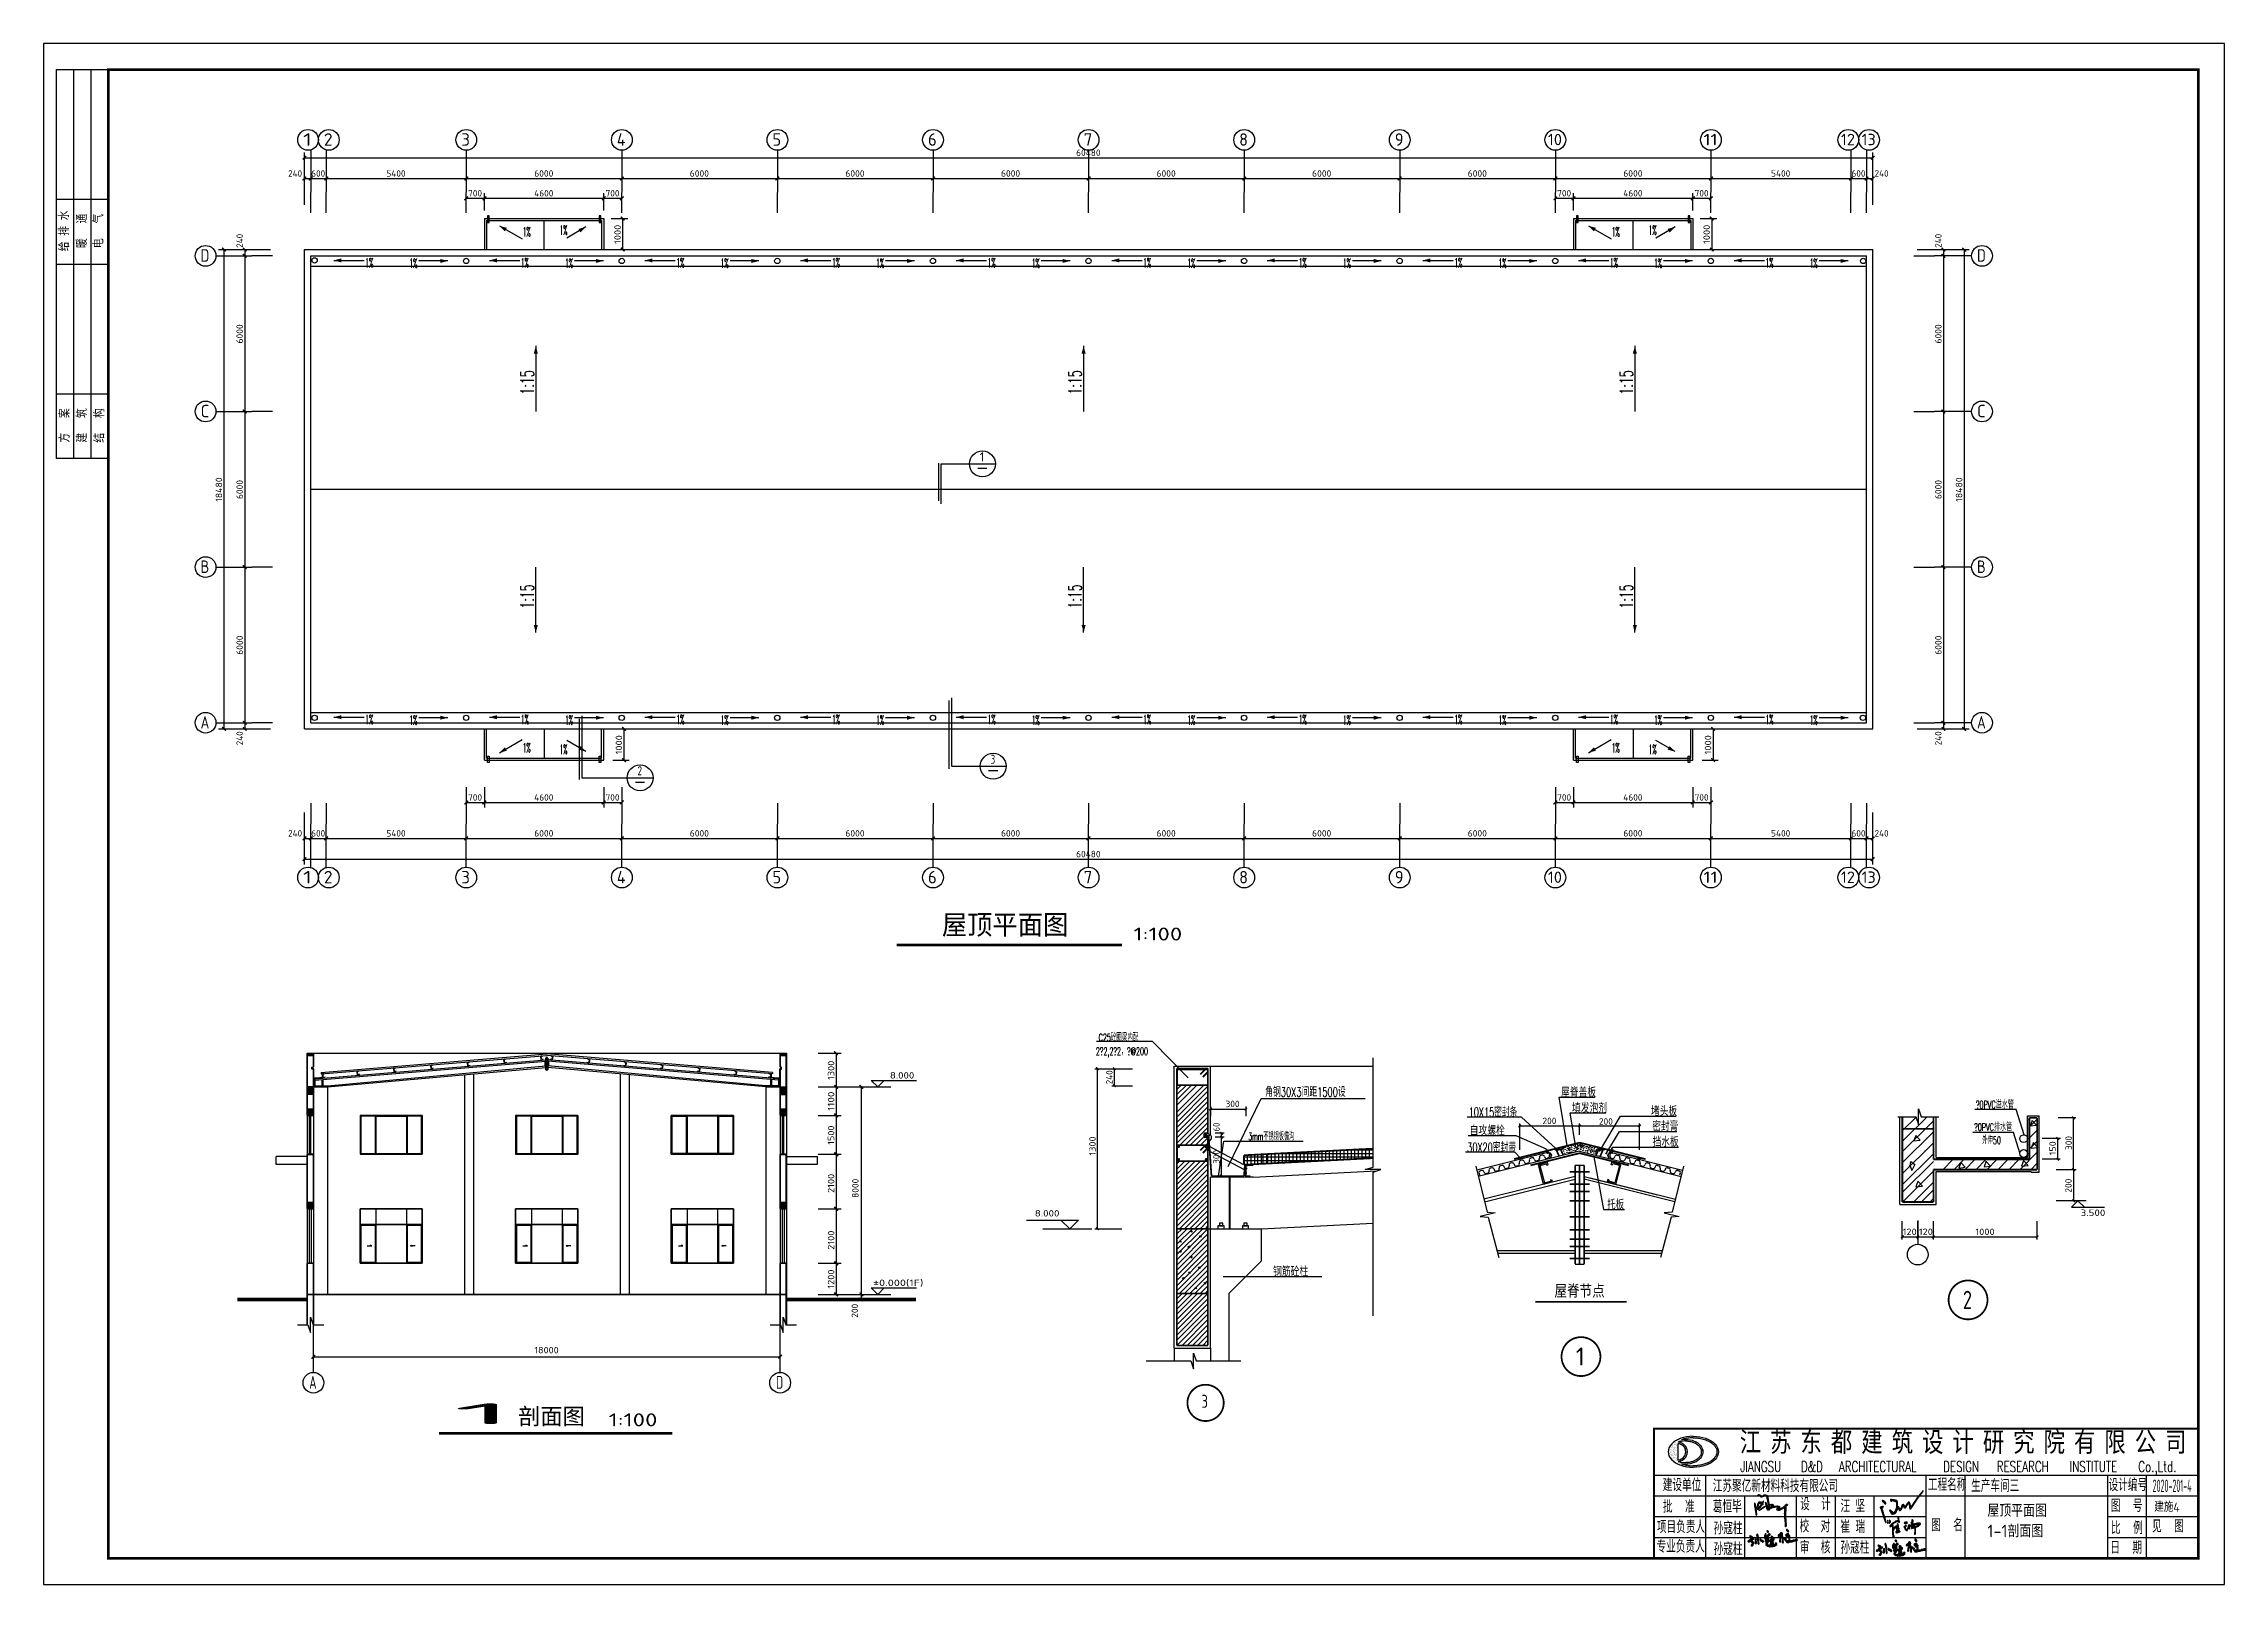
# Model space of a CAD drawing. Extents: x -165130 to 255370, y -346822 to 187778.
# Drawn here: x -165130 to -81030, y -287422 to -228022 of the extents above; entities that cross this region are included whole.
import ezdxf
from ezdxf.enums import TextEntityAlignment as Align

# ---------------------------------------------------------------- set-up
doc = ezdxf.new("R2010")
doc.units = 0
doc.header["$MEASUREMENT"] = 0
doc.linetypes.add('2', pattern=[38.000001, 30.000001, -3, 2, -3])
doc.layers.get('0').update_dxf_attribs({"linetype": 'CONTINUOUS'})
for name, color, linetype in [('0_2', 7, 'CONTINUOUS'), ('15_3', 5, 'CONTINUOUS'), ('LAMPTREE', 94, 'CONTINUOUS'), ('PUB_TEXT', 7, 'CONTINUOUS'), ('PUB_TITLE', 4, 'CONTINUOUS'), ('ZXX_2', 2, 'CONTINUOUS'), ('下划线', 7, 'CONTINUOUS'), ('中文', 2, 'CONTINUOUS'), ('剖断线__粗线', 7, 'CONTINUOUS'), ('填充图案', 7, 'CONTINUOUS'), ('墙线__窗台线', 7, 'CONTINUOUS'), ('墙线__粗线', 7, 'CONTINUOUS'), ('墙线__细线', 7, 'CONTINUOUS'), ('室外地坪', 7, 'CONTINUOUS'), ('对称符号', 7, 'CONTINUOUS'), ('尺寸线及数字', 253, 'CONTINUOUS'), ('层0', 253, 'CONTINUOUS'), ('层15012', 7, 'CONTINUOUS'), ('层500', 2, 'CONTINUOUS'), ('折断线', 253, 'CONTINUOUS'), ('方向箭头', 253, 'CONTINUOUS'), ('自绘墙线__细线', 7, 'CONTINUOUS'), ('详图符号', 7, 'CONTINUOUS'), ('详图索引', 1, 'CONTINUOUS'), ('轴线__尺寸数字', 4, 'CONTINUOUS'), ('轴线__点划线', 94, '2'), ('轴线__轴线号和轴圈', 94, 'CONTINUOUS'), ('钢筋', 1, 'CONTINUOUS')]:
    doc.layers.add(name, color=color, linetype=linetype)
doc.styles.add('_TCH_DIM', font='SIMPLEX', dxfattribs={"bigfont": 'GBCBIG'})
doc.styles.add('HZ', font='txt', dxfattribs={"width": 0.7, "height": 5, "bigfont": 'STF:宋体'})
doc.styles.get("Standard").update_dxf_attribs({"font": 'TSSDENG', "height": 3, "bigfont": 'TSSDCHN'})

msp = doc.modelspace()

# ---------------------------------------------------------------- texts
at = {"layer": 'LAMPTREE'}
for s, height, width, p, p2 in [('8.000', 250, 1.163843, (-132493.344, -267922.152, -625.1), (-131553.317, -267922.152, -625.1)), ('  8.000', 250, 1.264558, (-127295.158, -273240.583, -625.1), (-125955.155, -273240.583, -625.1)), ('%%p0.000(1F)', 250.00001, 1.179884, (-133143.332, -275922.158, -625.1), (-131203.329, -275922.158, -625.1))]:
    msp.add_text(s, height=height, dxfattribs=dict(at, width=width)).set_placement(p, p2, align=Align.FIT)
at = {"layer": 'PUB_TEXT'}
for s, height, p in [('建施4', 350, (-83733.911, -284617.598, -625.1)), ('屋顶平面图', 482.2695, (-90167.112, -284818.959, -625.1)), ('1-1剖面图', 482.2695, (-90167.112, -285606.11, -625.1))]:
    msp.add_text(s, height=height, dxfattribs=at).set_placement(p)
at = {"layer": '中文', "style": 'HZ'}
for s, height, width, p, p2 in [('1%', 361.25, 0.592787, (-146653.299, -235459.376, -625.1), (-146347.036, -235459.376, -625.1)), ('1%', 361.25, 0.592716, (-145231.741, -235396.48, -625.1), (-144925.515, -235396.48, -625.1)), ('1%', 361.25, 0.592787, (-104653.299, -235459.376, -625.1), (-104347.036, -235459.376, -625.1)), ('1%', 361.25, 0.592716, (-103231.778, -235396.48, -625.1), (-102925.552, -235396.48, -625.1)), ('1%', 361.25, 0.592716, (-152723.465, -236649.809, -625.1), (-152417.239, -236649.809, -625.1)), ('1%', 361.25, 0.592787, (-151020.437, -236670.326, -625.1), (-150714.175, -236670.326, -625.1)), ('1%', 361.25, 0.592716, (-146723.465, -236649.809, -625.1), (-146417.239, -236649.809, -625.1)), ('1%', 361.25, 0.592787, (-145020.437, -236670.326, -625.1), (-144714.175, -236670.326, -625.1)), ('1%', 361.25, 0.592716, (-140723.465, -236649.809, -625.1), (-140417.239, -236649.809, -625.1)), ('1%', 361.25, 0.592787, (-139020.437, -236670.326, -625.1), (-138714.175, -236670.326, -625.1)), ('1%', 361.25, 0.592716, (-134723.465, -236649.809, -625.1), (-134417.239, -236649.809, -625.1)), ('1%', 361.25, 0.592787, (-133020.437, -236670.326, -625.1), (-132714.175, -236670.326, -625.1)), ('1%', 361.25, 0.592716, (-128723.465, -236649.809, -625.1), (-128417.239, -236649.809, -625.1)), ('1%', 361.25, 0.592787, (-127020.437, -236670.326, -625.1), (-126714.175, -236670.326, -625.1)), ('1%', 361.25, 0.592716, (-122723.465, -236649.809, -625.1), (-122417.239, -236649.809, -625.1)), ('1%', 361.25, 0.592787, (-121020.437, -236670.326, -625.1), (-120714.175, -236670.326, -625.1)), ('1%', 361.25, 0.592716, (-116723.465, -236649.809, -625.1), (-116417.239, -236649.809, -625.1)), ('1%', 361.25, 0.592787, (-115020.437, -236670.326, -625.1), (-114714.175, -236670.326, -625.1)), ('1%', 361.25, 0.592716, (-110723.465, -236649.809, -625.1), (-110417.239, -236649.809, -625.1)), ('1%', 361.25, 0.592787, (-109020.437, -236670.326, -625.1), (-108714.175, -236670.326, -625.1)), ('1%', 361.25, 0.592716, (-104723.465, -236649.809, -625.1), (-104417.239, -236649.809, -625.1)), ('1%', 361.25, 0.592787, (-103020.474, -236670.326, -625.1), (-102714.212, -236670.326, -625.1)), ('1%', 361.25, 0.592716, (-98723.465, -236649.809, -625.1), (-98417.239, -236649.809, -625.1)), ('1%', 361.25, 0.592787, (-97020.474, -236670.326, -625.1), (-96714.212, -236670.326, -625.1)), ('1%', 361.25, 0.592716, (-152723.465, -254259.813, -625.1), (-152417.239, -254259.813, -625.1)), ('1%', 361.25, 0.592787, (-151020.437, -254280.33, -625.1), (-150714.175, -254280.33, -625.1)), ('1%', 361.25, 0.592716, (-146723.465, -254259.813, -625.1), (-146417.239, -254259.813, -625.1)), ('1%', 361.25, 0.592787, (-145020.437, -254280.33, -625.1), (-144714.175, -254280.33, -625.1)), ('1%', 361.25, 0.592716, (-140723.465, -254259.813, -625.1), (-140417.239, -254259.813, -625.1)), ('1%', 361.25, 0.592787, (-139020.437, -254280.33, -625.1), (-138714.175, -254280.33, -625.1)), ('1%', 361.25, 0.592716, (-134723.465, -254259.813, -625.1), (-134417.239, -254259.813, -625.1)), ('1%', 361.25, 0.592787, (-133020.437, -254280.33, -625.1), (-132714.175, -254280.33, -625.1)), ('1%', 361.25, 0.592716, (-128723.465, -254259.813, -625.1), (-128417.239, -254259.813, -625.1)), ('1%', 361.25, 0.592787, (-127020.437, -254280.33, -625.1), (-126714.175, -254280.33, -625.1)), ('1%', 361.25, 0.592716, (-122723.465, -254259.813, -625.1), (-122417.239, -254259.813, -625.1)), ('1%', 361.25, 0.592787, (-121020.437, -254280.33, -625.1), (-120714.175, -254280.33, -625.1)), ('1%', 361.25, 0.592716, (-116723.465, -254259.813, -625.1), (-116417.239, -254259.813, -625.1)), ('1%', 361.25, 0.592787, (-115020.437, -254280.33, -625.1), (-114714.175, -254280.33, -625.1)), ('1%', 361.25, 0.592716, (-110723.465, -254259.813, -625.1), (-110417.239, -254259.813, -625.1)), ('1%', 361.25, 0.592787, (-109020.437, -254280.33, -625.1), (-108714.175, -254280.33, -625.1)), ('1%', 361.25, 0.592716, (-104723.465, -254259.813, -625.1), (-104417.239, -254259.813, -625.1)), ('1%', 361.25, 0.592787, (-103020.474, -254280.33, -625.1), (-102714.212, -254280.33, -625.1)), ('1%', 361.25, 0.592716, (-98723.465, -254259.813, -625.1), (-98417.239, -254259.813, -625.1)), ('1%', 361.25, 0.592787, (-97020.474, -254280.33, -625.1), (-96714.212, -254280.33, -625.1)), ('1%', 361.25, 0.592787, (-146653.299, -255346.159, -625.1), (-146347.036, -255346.159, -625.1)), ('1%', 361.25, 0.592716, (-145231.741, -255409.065, -625.1), (-144925.515, -255409.065, -625.1)), ('1%', 361.25, 0.592787, (-104653.299, -255346.159, -625.1), (-104347.036, -255346.159, -625.1)), ('1%', 361.25, 0.592716, (-103231.778, -255409.065, -625.1), (-102925.552, -255409.065, -625.1)), ('屋顶平面图', 867, 0.786319, (-130488.858, -262453.792, -625.1), (-125613.858, -262453.792, -625.1)), ('C25砼圈梁内配', 289, 0.569497, (-124444.755, -266483.241, -625.1), (-122914.762, -266483.241, -625.1)), ('2?2,2?2，?@200', 289.00001, 0.69472, (-124551.103, -267015.473, -625.1), (-122541.117, -267015.473, -625.1)), ('角钢30X3间距1500设', 361.25, 0.668032, (-118022.916, -268623.597, -625.1), (-114916.679, -268623.597, -625.1)), ('3mm不锈钢板檐沟', 289, 0.574181, (-118670.121, -270297.456, -625.1), (-116900.114, -270297.456, -625.1)), ('钢筋砼柱', 361.25, 0.65628, (-117716.361, -275552.51, -625.1), (-116360.099, -275552.51, -625.1))]:
    msp.add_text(s, height=height, dxfattribs=dict(at, width=width)).set_placement(p, p2, align=Align.FIT)
at = {"layer": '中文', "style": 'HZ', "width": 0.648065}
for p, p2 in [((-146227.542, -241550.453, -625.1), (-146227.542, -240612.953, -625.1)), ((-125101.529, -241550.453, -625.1), (-125101.529, -240612.953, -625.1)), ((-103842.581, -241550.453, -625.1), (-103842.581, -240612.953, -625.1)), ((-146227.542, -249805.58, -625.1), (-146227.542, -248868.08, -625.1)), ((-125101.529, -249805.58, -625.1), (-125101.529, -248868.08, -625.1)), ((-103842.581, -249805.58, -625.1), (-103842.581, -248868.08, -625.1))]:
    msp.add_text('1:15', height=505.75, rotation=90, dxfattribs=at).set_placement(p, p2, align=Align.FIT)
at = {"layer": '中文', "width": 1.206901}
msp.add_text('1:100', height=500, dxfattribs=at).set_placement((-123098.831, -262599.397, -625.1), (-121218.85, -262599.397, -625.1), align=Align.FIT)
at = {"layer": '中文', "color": 1}
for s, width, p, p2 in [('2', 0.928636, (-91115.484, -276803.303, -625.1), (-90765.459, -276803.303, -625.1)), ('1', 2.600181, (-106042.608, -278988.209, -625.1), (-105692.583, -278988.209, -625.1))]:
    msp.add_text(s, height=700, dxfattribs=dict(at, width=width)).set_placement(p, p2, align=Align.FIT)
at = {"layer": '中文', "color": 7}
for s, height, width, p, p2 in [('1', 800, 15.274841, (-149328.354, -281244.32, -625.1), (-146978.378, -281244.32, -625.1)), ('1:100', 500, 1.206901, (-143338.351, -281328.329, -625.1), (-141458.371, -281328.329, -625.1))]:
    msp.add_text(s, height=height, dxfattribs=dict(at, width=width)).set_placement(p, p2, align=Align.FIT)
at = {"layer": '中文', "color": 7, "style": 'HZ', "width": 0.933213}
msp.add_text('剖面图 ', height=722.5, dxfattribs=at).set_placement((-146828.378, -281330.324, -625.1), (-143453.378, -281330.324, -625.1), align=Align.FIT)
at = {"layer": '对称符号', "style": 'HZ'}
for s, height, width, p, p2 in [('托板', 361.25, 0.635104, (-104834.038, -272964.497, -625.1), (-104177.788, -272964.497, -625.1)), ('屋脊节点', 505.75, 0.669671, (-106865.227, -276370.46, -625.1), (-104927.715, -276370.46, -625.1))]:
    msp.add_text(s, height=height, dxfattribs=dict(at, width=width)).set_placement(p, p2, align=Align.FIT)
at = {"layer": '尺寸线及数字', "color": 94}
for s, height, width, p, p2 in [('700', 250, 1.040028, (-148760.879, -233915.532, -625.1), (-148220.865, -233915.532, -625.1)), ('4600', 250, 1.040003, (-146210.879, -233915.532, -625.1), (-145470.877, -233915.532, -625.1)), ('700', 250, 1.040028, (-143460.891, -233915.532, -625.1), (-142920.877, -233915.532, -625.1)), ('700', 249.9889, 1.040075, (-106760.916, -233915.532, -625.1), (-106220.901, -233915.532, -625.1)), ('4600', 250, 1.040003, (-104210.916, -233915.532, -625.1), (-103470.913, -233915.532, -625.1)), ('700', 250, 1.040028, (-101460.928, -233915.532, -625.1), (-100920.913, -233915.532, -625.1)), ('700', 250, 1.040028, (-148760.879, -257207.408, -625.1), (-148220.865, -257207.408, -625.1)), ('4600', 250, 1.040003, (-146210.879, -257207.408, -625.1), (-145470.877, -257207.408, -625.1)), ('700', 250, 1.040028, (-143460.891, -257207.408, -625.1), (-142920.877, -257207.408, -625.1)), ('700', 249.9889, 1.040075, (-106760.916, -257207.408, -625.1), (-106220.901, -257207.408, -625.1)), ('4600', 250, 1.040003, (-104210.916, -257207.408, -625.1), (-103470.913, -257207.408, -625.1)), ('700', 250, 1.040028, (-101460.928, -257207.408, -625.1), (-100920.913, -257207.408, -625.1))]:
    msp.add_text(s, height=height, dxfattribs=dict(at, width=width)).set_placement(p, p2, align=Align.FIT)
for s, width, p, p2 in [('1000', 1.099432, (-142870.303, -235743.016, -625.1), (-142870.303, -235003.014, -625.1)), ('1000', 1.099432, (-100870.303, -235743.016, -625.1), (-100870.303, -235003.014, -625.1)), ('1000', 1.099432, (-142818.191, -255423.018, -625.1), (-142818.191, -254683.015, -625.1)), ('1000', 1.099432, (-100818.155, -255423.018, -625.1), (-100818.155, -254683.015, -625.1)), ('1300', 1.099432, (-134637.765, -267972.158, -625.1), (-134637.765, -267232.156, -625.1)), ('1100', 1.166064, (-134637.765, -269162.197, -625.1), (-134637.765, -268422.195, -625.1)), ('1500', 1.099432, (-134637.765, -270472.152, -625.1), (-134637.765, -269732.149, -625.1)), ('2100', 1.099432, (-134637.765, -272332.284, -625.1), (-134637.765, -271592.281, -625.1)), ('8000', 1.039978, (-133701.547, -272522.146, -625.1), (-133701.547, -271782.162, -625.1)), ('2100', 1.099432, (-134637.765, -274522.152, -625.1), (-134637.765, -273782.149, -625.1)), ('1200', 1.099432, (-134637.765, -276022.152, -625.1), (-134637.765, -275282.149, -625.1)), ('200', 1.039993, (-133722.861, -277142.849, -625.1), (-133722.861, -276602.853, -625.1))]:
    msp.add_text(s, height=250, rotation=90, dxfattribs=dict(at, width=width)).set_placement(p, p2, align=Align.FIT)
at = {"layer": '尺寸线及数字'}
for s, width, p, p2 in [('240', 1.039993, (-123905.912, -268143.33, -625.1), (-123905.912, -267603.333, -625.1)), ('60', 1.03997, (-119776.481, -269961.036, -625.1), (-119776.481, -269621.046, -625.1)), ('1300', 1.099432, (-124557.218, -270890.608, -625.1), (-124557.218, -270150.605, -625.1)), ('300', 1.039993, (-119776.481, -271211.042, -625.1), (-119776.481, -270671.046, -625.1)), ('150', 1.123192, (-87527.972, -270878.724, -625.1), (-87527.972, -270338.728, -625.1)), ('300', 1.040028, (-86909.075, -270675.569, -625.1), (-86909.075, -270135.554, -625.1)), ('200', 1.040028, (-86920.721, -272320.332, -625.1), (-86920.721, -271780.317, -625.1))]:
    msp.add_text(s, height=250, rotation=90, dxfattribs=dict(at, width=width)).set_placement(p, p2, align=Align.FIT)
at = {"layer": '尺寸线及数字', "style": 'HZ'}
for s, width, p, p2 in [('屋脊盖板', 0.65628, (-106614.153, -268642.182, -625.1), (-105257.891, -268642.182, -625.1)), ('10X15密封条', 0.662039, (-110173.394, -269398.554, -625.1), (-108292.168, -269398.554, -625.1)), ('填发泡剂', 0.65628, (-106189.422, -269245.716, -625.1), (-104833.16, -269245.716, -625.1)), ('堵头板', 0.649209, (-103142.034, -269364.936, -625.1), (-102135.796, -269364.936, -625.1)), ('自攻螺栓', 0.65628, (-110134.466, -270115.943, -625.1), (-108778.203, -270115.943, -625.1)), ('密封膏', 0.649209, (-103097.027, -269946.223, -625.1), (-102090.789, -269946.223, -625.1)), ('30X20密封带', 0.662052, (-110229.278, -270762.086, -625.1), (-108348.016, -270762.086, -625.1)), ('挡水板', 0.649209, (-103081.463, -270549.647, -625.1), (-102075.225, -270549.647, -625.1))]:
    msp.add_text(s, height=361.25, dxfattribs=dict(at, width=width)).set_placement(p, p2, align=Align.FIT)
at = {"layer": '尺寸线及数字'}
for s, width, p, p2 in [('300', 1.040028, (-119549.613, -269025.056, -625.1), (-119009.599, -269025.056, -625.1)), ('200', 1.039958, (-107329.766, -269678.504, -625.1), (-106789.788, -269678.504, -625.1)), ('200', 1.040028, (-105151.067, -269700.88, -625.1), (-104611.053, -269700.88, -625.1)), ('120', 1.12323, (-93435.027, -273954.621, -625.1), (-92895.013, -273954.621, -625.1)), ('120', 1.12323, (-92812.139, -273954.621, -625.1), (-92272.124, -273954.621, -625.1)), ('1000', 1.099432, (-90630.328, -273954.621, -625.1), (-89890.325, -273954.621, -625.1))]:
    msp.add_text(s, height=250, dxfattribs=dict(at, width=width)).set_placement(p, p2, align=Align.FIT)
at = {"layer": '尺寸线及数字', "color": 7, "width": 1.270713}
msp.add_text('   3.500 ', height=250, dxfattribs=at).set_placement((-87163.042, -273219.673, -625.1), (-85423.028, -273219.673, -625.1), align=Align.FIT)
at = {"layer": '层0', "color": 7, "style": 'HZ'}
for s, width, p, p2 in [('?0PVC溢水管', 0.646106, (-90612.859, -269071.839, -625.1), (-89144.097, -269071.839, -625.1)), ('?0PVC排水管', 0.646106, (-90678.777, -269939.924, -625.1), (-89210.015, -269939.924, -625.1)), ('外伸50', 0.579668, (-90369.695, -270445.368, -625.1), (-89650.933, -270445.368, -625.1))]:
    msp.add_text(s, height=289, dxfattribs=dict(at, width=width)).set_placement(p, p2, align=Align.FIT)
at = {"layer": '详图符号', "width": 0.909982}
msp.add_text('3', height=500, dxfattribs=at).set_placement((-120473.966, -280615.76, -625.1), (-120228.971, -280615.76, -625.1), align=Align.FIT)
at = {"layer": '详图索引'}
for s, width, p, p2 in [('1', 2.600181, (-129026.394, -244127.599, -625.1), (-128851.382, -244127.599, -625.1)), ('3', 0.928636, (-128609.39, -255784.065, -625.1), (-128434.378, -255784.065, -625.1)), ('2', 0.928636, (-142227.896, -256231.126, -625.1), (-142052.884, -256231.126, -625.1))]:
    msp.add_text(s, height=350, dxfattribs=dict(at, width=width)).set_placement(p, p2, align=Align.FIT)
at = {"layer": '轴线__尺寸数字', "color": 94}
for s, height, width, p, p2 in [('60480', 249.9999, 1.04003, (-125310.928, -232351.958, -625.1), (-124370.901, -232351.958, -625.1)), ('240', 250, 1.039958, (-155700.869, -233151.955, -625.1), (-155160.891, -233151.955, -625.1)), ('600', 250, 1.039958, (-154810.867, -233151.955, -625.1), (-154270.889, -233151.955, -625.1)), ('5400', 250, 1.040003, (-151910.879, -233151.955, -625.1), (-151170.877, -233151.955, -625.1)), ('6000', 250, 1.040003, (-146210.879, -233151.955, -625.1), (-145470.877, -233151.955, -625.1)), ('6000', 250, 1.040003, (-140210.879, -233151.955, -625.1), (-139470.877, -233151.955, -625.1)), ('6000', 250, 1.040003, (-134210.879, -233151.955, -625.1), (-133470.877, -233151.955, -625.1)), ('6000', 250, 1.040003, (-128210.879, -233151.955, -625.1), (-127470.877, -233151.955, -625.1)), ('6000', 250, 1.040003, (-122210.879, -233151.955, -625.1), (-121470.877, -233151.955, -625.1)), ('6000', 250, 1.040003, (-116210.879, -233151.955, -625.1), (-115470.877, -233151.955, -625.1)), ('6000', 250, 1.040003, (-110210.879, -233151.955, -625.1), (-109470.877, -233151.955, -625.1)), ('6000', 249.9987, 1.040009, (-104210.916, -233151.955, -625.1), (-103470.913, -233151.955, -625.1)), ('5400', 250, 1.040003, (-98510.916, -233151.955, -625.1), (-97770.913, -233151.955, -625.1)), ('600', 250, 1.039958, (-95410.904, -233151.955, -625.1), (-94870.926, -233151.955, -625.1)), ('240', 250, 1.039958, (-94520.901, -233151.955, -625.1), (-93980.923, -233151.955, -625.1)), ('240', 250, 1.039958, (-155700.869, -258591.502, -625.1), (-155160.891, -258591.502, -625.1)), ('600', 250, 1.039958, (-154810.867, -258591.502, -625.1), (-154270.889, -258591.502, -625.1)), ('5400', 250, 1.040003, (-151910.879, -258591.502, -625.1), (-151170.877, -258591.502, -625.1)), ('6000', 250, 1.040003, (-146210.879, -258591.502, -625.1), (-145470.877, -258591.502, -625.1)), ('6000', 250, 1.040003, (-140210.879, -258591.502, -625.1), (-139470.877, -258591.502, -625.1)), ('6000', 250, 1.040003, (-134210.879, -258591.502, -625.1), (-133470.877, -258591.502, -625.1)), ('6000', 250, 1.040003, (-128210.879, -258591.502, -625.1), (-127470.877, -258591.502, -625.1)), ('6000', 250, 1.040003, (-122210.879, -258591.502, -625.1), (-121470.877, -258591.502, -625.1)), ('6000', 250, 1.040003, (-116210.879, -258591.502, -625.1), (-115470.877, -258591.502, -625.1)), ('6000', 250, 1.040003, (-110210.879, -258591.502, -625.1), (-109470.877, -258591.502, -625.1)), ('6000', 249.9987, 1.040009, (-104210.916, -258591.502, -625.1), (-103470.913, -258591.502, -625.1)), ('5400', 250, 1.040003, (-98510.916, -258591.502, -625.1), (-97770.913, -258591.502, -625.1)), ('600', 250, 1.039958, (-95410.904, -258591.502, -625.1), (-94870.926, -258591.502, -625.1)), ('240', 250, 1.039958, (-94520.901, -258591.502, -625.1), (-93980.923, -258591.502, -625.1)), ('60480', 249.9999, 1.04003, (-125310.928, -259391.499, -625.1), (-124370.901, -259391.499, -625.1)), ('18000', 250, 1.086211, (-146205.783, -278515.005, -625.1), (-145265.793, -278515.005, -625.1))]:
    msp.add_text(s, height=height, dxfattribs=dict(at, width=width)).set_placement(p, p2, align=Align.FIT)
for s, width, p, p2 in [('240', 1.039993, (-157444.363, -235893.016, -625.1), (-157444.363, -235353.02, -625.1)), ('240', 1.039993, (-91937.356, -235893.016, -625.1), (-91937.356, -235353.02, -625.1)), ('6000', 1.039991, (-157444.363, -239583.012, -625.1), (-157444.363, -238843.019, -625.1)), ('6000', 1.039991, (-91937.356, -239583.012, -625.1), (-91937.356, -238843.019, -625.1)), ('18480', 1.086221, (-158244.388, -245683.015, -625.1), (-158244.388, -244743.016, -625.1)), ('6000', 1.039991, (-157444.363, -245583.012, -625.1), (-157444.363, -244843.019, -625.1)), ('6000', 1.039991, (-91937.356, -245583.012, -625.1), (-91937.356, -244843.019, -625.1)), ('18480', 1.086221, (-91137.332, -245683.015, -625.1), (-91137.332, -244743.016, -625.1)), ('6000', 1.039991, (-157444.363, -251583.012, -625.1), (-157444.363, -250843.019, -625.1)), ('6000', 1.039991, (-91937.356, -251583.012, -625.1), (-91937.356, -250843.019, -625.1)), ('240', 1.039993, (-157444.363, -255073.012, -625.1), (-157444.363, -254533.015, -625.1)), ('240', 1.039993, (-91937.356, -255073.012, -625.1), (-91937.356, -254533.015, -625.1))]:
    msp.add_text(s, height=250, rotation=90, dxfattribs=dict(at, width=width)).set_placement(p, p2, align=Align.FIT)
at = {"layer": '轴线__轴线号和轴圈'}
for s, height, width, p, p2 in [('1', 480, 3.639984, (-155122.879, -231957.558, -625.1), (-154786.88, -231957.558, -625.1)), ('2', 480, 1.299994, (-154322.891, -231957.558, -625.1), (-153986.892, -231957.558, -625.1)), ('3', 480, 1.299994, (-149022.867, -231957.558, -625.1), (-148686.868, -231957.558, -625.1)), ('4', 480, 1.213328, (-143022.867, -231957.558, -625.1), (-142686.868, -231957.558, -625.1)), ('5', 480, 1.299994, (-137022.867, -231957.558, -625.1), (-136686.868, -231957.558, -625.1)), ('6', 480, 1.399994, (-131022.867, -231957.558, -625.1), (-130686.868, -231957.558, -625.1)), ('7', 480, 1.299994, (-125022.867, -231957.558, -625.1), (-124686.868, -231957.558, -625.1)), ('8', 480, 1.299994, (-119022.867, -231957.558, -625.1), (-118686.868, -231957.558, -625.1)), ('9', 480, 1.399994, (-113022.867, -231957.558, -625.1), (-112686.868, -231957.558, -625.1)), ('10', 440, 1.071528, (-107118.887, -231938.753, -625.1), (-106574.881, -231938.753, -625.1)), ('11', 440, 1.530754, (-101118.924, -231938.753, -625.1), (-100574.917, -231938.753, -625.1)), ('12', 440, 1.071528, (-95818.899, -231938.753, -625.1), (-95274.893, -231938.753, -625.1)), ('13', 440, 1.071528, (-95018.911, -231938.753, -625.1), (-94474.905, -231938.753, -625.1)), ('D', 480, 1.299994, (-159076.382, -236428.618, -625.1), (-158740.384, -236428.618, -625.1)), ('D', 480, 1.299994, (-90569.339, -236428.618, -625.1), (-90233.34, -236428.618, -625.1)), ('C', 480, 1.213328, (-159076.382, -242428.609, -625.1), (-158740.384, -242428.609, -625.1)), ('C', 480, 1.213328, (-90569.339, -242428.609, -625.1), (-90233.34, -242428.609, -625.1)), ('B', 480, 1.299994, (-159076.382, -248428.609, -625.1), (-158740.384, -248428.609, -625.1)), ('B', 480, 1.299994, (-90569.339, -248428.609, -625.1), (-90233.34, -248428.609, -625.1)), ('A', 480, 1.137495, (-159076.382, -254428.609, -625.1), (-158740.384, -254428.609, -625.1)), ('A', 480, 1.137495, (-90569.339, -254428.609, -625.1), (-90233.34, -254428.609, -625.1)), ('1', 480, 3.639984, (-155122.879, -260397.096, -625.1), (-154786.88, -260397.096, -625.1)), ('2', 480, 1.299994, (-154322.891, -260397.096, -625.1), (-153986.892, -260397.096, -625.1)), ('3', 480, 1.299994, (-149022.867, -260397.096, -625.1), (-148686.868, -260397.096, -625.1)), ('4', 480, 1.213328, (-143022.867, -260397.096, -625.1), (-142686.868, -260397.096, -625.1)), ('5', 480, 1.299994, (-137022.867, -260397.096, -625.1), (-136686.868, -260397.096, -625.1)), ('6', 480, 1.399994, (-131022.867, -260397.096, -625.1), (-130686.868, -260397.096, -625.1)), ('7', 480, 1.299994, (-125022.867, -260397.096, -625.1), (-124686.868, -260397.096, -625.1)), ('8', 480, 1.299994, (-119022.867, -260397.096, -625.1), (-118686.868, -260397.096, -625.1)), ('9', 480, 1.399994, (-113022.867, -260397.096, -625.1), (-112686.868, -260397.096, -625.1)), ('10', 440, 1.071528, (-107118.887, -260378.3, -625.1), (-106574.881, -260378.3, -625.1)), ('11', 440, 1.530754, (-101118.924, -260378.3, -625.1), (-100574.917, -260378.3, -625.1)), ('12', 440, 1.071528, (-95818.899, -260378.3, -625.1), (-95274.893, -260378.3, -625.1)), ('13', 440, 1.071528, (-95018.911, -260378.3, -625.1), (-94474.905, -260378.3, -625.1)), ('A', 500, 0.910016, (-154885.788, -279882.51, -625.1), (-154605.783, -279882.51, -625.1)), ('D', 500, 1.040018, (-136885.788, -279882.51, -625.1), (-136605.783, -279882.51, -625.1))]:
    msp.add_text(s, height=height, dxfattribs=dict(at, width=width)).set_placement(p, p2, align=Align.FIT)

# ---------------------------------------------------------------- blocks, each defined once
blk = doc.blocks.new('葛恒毕')
blk.add_hatch(color=256).paths.add_polyline_path([(77685.6, -4497.1), (77685.5, -4496.5), (77685.4, -4496.2), (77685.4, -4496), (77685.3, -4495.8), (77685.1, -4495.5), (77684.9, -4495.3), (77684.9, -4494.8), (77684.9, -4494.5), (77684.7, -4494.1), (77684.6, -4493.6), (77684.6, -4492.9), (77684.6, -4492.6), (77684.5, -4492.4), (77684.5, -4492), (77684.4, -4491.8), (77684.3, -4491.6), (77684.3, -4491.4), (77684.2, -4491.1), (77683.9, -4490.5), (77683.9, -4490.3), (77683.9, -4490), (77683.9, -4489.7), (77683.7, -4489.2), (77683.3, -4488.6), (77683, -4488.6), (77682.9, -4488.6), (77682.6, -4488.9), (77682.4, -4489.1), (77682.2, -4489.1), (77682.2, -4489.7), (77682.4, -4490.3), (77682.3, -4490.4), (77682.1, -4490.8), (77682.2, -4491.1), (77682.2, -4491.5), (77682.4, -4491.8), (77682.5, -4492), (77682.5, -4492.6), (77682.5, -4492.8), (77682.5, -4492.9), (77682.5, -4493.3), (77682.7, -4493.6), (77682.7, -4493.9), (77682.7, -4494.1), (77682.7, -4494.3), (77682.7, -4494.6), (77682.7, -4494.7), (77683, -4495.4), (77683, -4495.6), (77683, -4495.8), (77683, -4496.1), (77683, -4496.4), (77683.1, -4496.8), (77683.1, -4497), (77683.2, -4497.4), (77683.2, -4497.7), (77683.3, -4498), (77683.3, -4498.3), (77683.4, -4498.6), (77683.5, -4498.7), (77683.7, -4499.1), (77683.7, -4499.5), (77683.7, -4499.7), (77683.7, -4500), (77683.7, -4500.1), (77683.7, -4500.3), (77683.7, -4500.7), (77683.7, -4500.9), (77683.7, -4501.1), (77683.7, -4501.2), (77683.7, -4501.6), (77683.8, -4501.9), (77683.9, -4502.2), (77684, -4502.3), (77684.1, -4502.6), (77684.1, -4502.8), (77684.1, -4502.9), (77684.1, -4503), (77684.1, -4503.5), (77684.1, -4503.8), (77684.3, -4504.1), (77684.3, -4504.5), (77684.3, -4504.9), (77684.3, -4505.2), (77684.5, -4505.4), (77684.5, -4505.6), (77684.5, -4505.9), (77684.6, -4506), (77684.7, -4506.4), (77684.8, -4506.7), (77684.9, -4506.9), (77685, -4507.1), (77685, -4507.3), (77685.1, -4507.5), (77685.1, -4507.8), (77685.1, -4508), (77685.1, -4508.4), (77685.1, -4508.7), (77685.1, -4509), (77685.2, -4509.2), (77685.2, -4509.4), (77685.2, -4509.7), (77685.2, -4510.1), (77685.2, -4510.5), (77685.2, -4510.7), (77685.2, -4510.9), (77685.3, -4511.1), (77685.4, -4511.4), (77685.4, -4511.5), (77685.7, -4511.8), (77686.1, -4511.9), (77686.3, -4511.8), (77686.4, -4511.3), (77686.4, -4510.9), (77686.6, -4510.7), (77686.6, -4510.4), (77686.7, -4509.8), (77686.7, -4509.6), (77686.7, -4509.4), (77686.8, -4509), (77686.8, -4508.5), (77686.7, -4507.9), (77686.4, -4507.1), (77686.4, -4506.4), (77686.4, -4506.2), (77686.4, -4506), (77686.3, -4505.6), (77686.3, -4505.3), (77686.3, -4505), (77686.3, -4504.7), (77686.2, -4504.4), (77686, -4503.9), (77686, -4503.6), (77686, -4503.1), (77686, -4503), (77686, -4502.8), (77686, -4502.6), (77685.8, -4502), (77686.1, -4501.7), (77686, -4501.4), (77685.8, -4500.7), (77686, -4500.5), (77685.9, -4500.2), (77685.8, -4499.9), (77685.8, -4499.7), (77685.8, -4499.4), (77685.7, -4499), (77685.7, -4498.9), (77685.7, -4498.6), (77685.7, -4498.4), (77685.6, -4498.1), (77685.6, -4497.9), (77685.6, -4497.5)])
h = blk.add_hatch(color=256)
h.paths.add_polyline_path([(77698.5, -4488.4), (77698.8, -4488), (77698.9, -4487.7), (77699, -4487.4), (77699, -4487.3), (77699.1, -4487.1), (77699.2, -4487), (77699.2, -4486.8), (77699.3, -4486.6), (77699.5, -4486.3), (77699.6, -4486.2), (77699.6, -4485.7), (77699.6, -4485.3), (77699.5, -4484.8), (77699.4, -4484.8), (77699.3, -4485), (77699.2, -4485), (77699.2, -4485.1), (77699.1, -4485.1), (77699, -4485.3), (77698.8, -4485.6), (77698.6, -4485.8), (77698.5, -4485.9), (77698.3, -4486.1), (77698.2, -4486.4), (77698, -4486.5), (77698, -4486.8), (77697.8, -4487.1), (77697.6, -4487.2), (77697.5, -4487.3), (77697.4, -4487.4), (77697.4, -4487.5), (77697, -4487.5), (77696.9, -4487.5), (77696.5, -4487.4), (77696.1, -4487.3), (77695.9, -4487.1), (77695.9, -4487), (77695.6, -4486.9), (77695.3, -4486.9), (77695.1, -4486.9), (77694.7, -4486.9), (77694.5, -4486.9), (77694.2, -4486.8), (77694.1, -4486.8), (77693.8, -4486.9), (77693.5, -4486.9), (77693.2, -4486.9), (77692.8, -4486.9), (77692.4, -4486.9), (77692.1, -4486.9), (77691.8, -4487), (77691.4, -4487), (77691, -4487), (77690.8, -4487.1), (77690.5, -4487.2), (77690.3, -4487.4), (77690.1, -4487.5), (77689.8, -4487.8), (77689.5, -4488.1), (77689.4, -4488.3), (77689.4, -4488.5), (77689.2, -4488.7), (77689.2, -4488.8), (77689, -4489), (77689.1, -4489.1), (77689, -4489.3), (77688.9, -4489.4), (77688.8, -4489.6), (77688.8, -4489.8), (77688.7, -4490), (77688.7, -4490.1), (77688.7, -4490.3), (77688.6, -4490.4), (77688.6, -4490.6), (77688.5, -4490.7), (77688.5, -4490.8), (77688.5, -4491), (77688.5, -4491.2), (77688.4, -4491.4), (77688.4, -4491.4), (77688.4, -4491.6), (77688.4, -4491.7), (77688.4, -4491.8), (77688.3, -4491.9), (77688.3, -4492), (77688.2, -4492.5), (77688.1, -4492.7), (77688.1, -4492.9), (77688.1, -4492.9), (77688.1, -4493), (77688, -4493.1), (77687.9, -4493.3), (77687.9, -4493.5), (77687.8, -4493.8), (77687.8, -4494), (77687.8, -4494.2), (77687.7, -4494.3), (77687.6, -4494.5), (77687.6, -4494.6), (77687.5, -4494.9), (77687.6, -4495.1), (77687.6, -4495.2), (77687.6, -4495.3), (77687.4, -4495.4), (77687.4, -4495.6), (77687.3, -4495.8), (77687.3, -4495.9), (77687.2, -4496.1), (77687.2, -4496.4), (77687.2, -4496.6), (77687.3, -4496.9), (77687.2, -4497.1), (77687.2, -4497.5), (77687.1, -4497.7), (77687.1, -4498), (77687.1, -4498.4), (77687.2, -4498.7), (77687.2, -4498.8), (77687.3, -4498.9), (77687.2, -4499), (77687.2, -4499.3), (77687.2, -4499.3), (77687.3, -4499.4), (77687.4, -4499.6), (77687.4, -4499.7), (77687.4, -4499.9), (77687.6, -4500.1), (77687.7, -4500.1), (77687.8, -4500.1), (77687.9, -4500.3), (77688.2, -4500.4), (77688.2, -4500.4), (77688.4, -4500.4), (77688.6, -4500.4), (77688.8, -4500.4), (77688.9, -4500.3), (77688.9, -4500.3), (77689, -4500.2), (77689.2, -4500.1), (77689.4, -4499.9), (77689.6, -4499.9), (77689.8, -4499.8), (77690, -4499.7), (77690.2, -4499.6), (77690.3, -4499.5), (77690.5, -4499.4), (77690.6, -4499.3), (77691, -4499.1), (77691.1, -4499.1), (77691.3, -4499), (77691.4, -4498.9), (77691.6, -4498.7), (77691.7, -4498.6), (77691.7, -4498.5), (77691.7, -4498.3), (77691.9, -4498.2), (77692, -4498.2), (77692.1, -4498.1), (77692.2, -4497.9), (77692.5, -4497.7), (77692.5, -4497.6), (77692.6, -4497.5), (77692.7, -4497.3), (77692.8, -4497.2), (77692.8, -4497.1), (77693, -4497.1), (77693, -4497.1), (77693, -4496.9), (77693.2, -4496.6), (77693.4, -4496.6), (77693.5, -4496.7), (77693.7, -4496.4), (77693.7, -4496.3), (77693.7, -4496.2), (77693.8, -4495.9), (77693.8, -4495.6), (77693.9, -4495.5), (77694.2, -4495.4), (77694.4, -4495.4), (77694.4, -4495.2), (77694.7, -4495), (77694.9, -4494.9), (77695, -4494.8), (77695.1, -4494.8), (77694.9, -4494.5), (77694.9, -4494.3), (77695.1, -4494.2), (77695.3, -4494.1), (77695.5, -4494.1), (77695.6, -4494.1), (77695.7, -4493.9), (77695.9, -4493.7), (77696, -4493.6), (77696, -4493.4), (77696.2, -4493.2), (77696.2, -4493.1), (77696.2, -4492.9), (77696.4, -4492.7), (77696.5, -4492.6), (77696.5, -4492.5), (77696.6, -4492.4), (77696.6, -4492.3), (77696.6, -4492.2), (77696.7, -4492.2), (77696.8, -4492.2), (77697, -4492), (77697.3, -4491.8), (77697.2, -4491.7), (77697.4, -4491.5), (77697.5, -4491.4), (77697.7, -4491.4), (77697.8, -4491.5), (77697.9, -4491.5), (77698.2, -4491.5), (77698.3, -4491.4), (77698.5, -4491.5), (77698.7, -4491.3), (77698.9, -4491.2), (77699, -4491), (77699, -4490.9), (77699, -4490.8), (77699.1, -4490.8), (77699.2, -4490.3), (77699.2, -4490), (77699, -4489.8), (77698.8, -4489.8), (77698.7, -4489.9), (77698.5, -4489.8), (77698.4, -4489.6), (77698.4, -4489.5), (77698.4, -4489.3), (77698.4, -4489.1), (77698.3, -4489), (77698.4, -4488.8)])
h.paths.add_polyline_path([(77696.4, -4489.8), (77696.4, -4490), (77696.1, -4490.2), (77696.2, -4490.3), (77696.3, -4490.4), (77696.3, -4490.7), (77696.3, -4490.8), (77696.2, -4490.9), (77696, -4491), (77695.9, -4491.1), (77695.8, -4491.2), (77695.6, -4491.3), (77695.5, -4491.4), (77695.4, -4491.4), (77695.3, -4491.4), (77695.3, -4491.6), (77695.2, -4491.7), (77694.9, -4491.8), (77694.8, -4492), (77694.9, -4492.3), (77694.8, -4492.5), (77694.8, -4492.5), (77694.4, -4492.7), (77694.3, -4492.8), (77694.3, -4492.9), (77694.2, -4492.9), (77694.1, -4493.1), (77694, -4493.2), (77693.9, -4493.3), (77693.8, -4493.3), (77693.7, -4493.5), (77693.6, -4493.6), (77693.6, -4493.7), (77693.5, -4493.7), (77693.3, -4493.9), (77693.2, -4494), (77693.2, -4494.1), (77693, -4494.3), (77693, -4494.5), (77692.9, -4494.5), (77692.7, -4494.7), (77692.7, -4494.7), (77692.6, -4494.8), (77692.6, -4494.9), (77692.5, -4495), (77692.5, -4495.1), (77692.4, -4495.2), (77692.3, -4495.3), (77692.2, -4495.4), (77692, -4495.5), (77692.1, -4495.6), (77692, -4495.7), (77691.9, -4495.8), (77691.8, -4495.9), (77691.8, -4495.9), (77691.7, -4496), (77691.7, -4496.2), (77691.5, -4496.4), (77691.4, -4496.5), (77691.2, -4496.7), (77691, -4497), (77690.9, -4497.1), (77690.7, -4497.2), (77690.6, -4497.3), (77690.5, -4497.3), (77690.5, -4497.5), (77690.4, -4497.6), (77690.3, -4497.7), (77690.2, -4497.7), (77690.1, -4497.8), (77689.8, -4498), (77689.5, -4498.2), (77689.3, -4498.3), (77689.2, -4498.4), (77689, -4498.6), (77689, -4498.6), (77689, -4498.7), (77688.7, -4498.7), (77688.7, -4498.6), (77688.6, -4498.5), (77688.5, -4498.3), (77688.5, -4498.1), (77688.5, -4498), (77688.4, -4497.8), (77688.4, -4497.7), (77688.4, -4497.6), (77688.4, -4497.5), (77688.4, -4497.4), (77688.5, -4497.3), (77688.5, -4497.2), (77688.4, -4496.8), (77688.4, -4496.6), (77688.4, -4496.5), (77688.4, -4496.3), (77688.4, -4496.2), (77688.4, -4496.1), (77688.5, -4495.7), (77688.6, -4495.5), (77688.6, -4495.1), (77688.7, -4494.9), (77688.7, -4494.8), (77688.8, -4494.7), (77688.9, -4494.5), (77689, -4494.4), (77689.1, -4494.1), (77689.1, -4494), (77689.1, -4493.9), (77689.2, -4493.9), (77689.2, -4493.7), (77689.2, -4493.5), (77689.2, -4493.4), (77689.2, -4493.2), (77689.3, -4492.9), (77689.3, -4492.7), (77689.4, -4492.6), (77689.5, -4492.4), (77689.5, -4492.2), (77689.6, -4492), (77689.6, -4491.8), (77689.6, -4491.7), (77689.6, -4491.4), (77689.7, -4491.4), (77689.7, -4491.2), (77689.8, -4491.1), (77689.9, -4490.9), (77690, -4490.7), (77690.1, -4490.6), (77690.1, -4490.4), (77690.3, -4490.2), (77690.3, -4490), (77690.3, -4490), (77690.4, -4489.8), (77690.4, -4489.7), (77690.6, -4489.6), (77690.6, -4489.6), (77690.7, -4489.5), (77690.8, -4489.4), (77690.9, -4489.4), (77691, -4489.4), (77691.2, -4489.4), (77691.3, -4489.4), (77691.4, -4489.3), (77691.5, -4489.2), (77691.6, -4489.2), (77691.7, -4489.2), (77691.9, -4489.2), (77692.2, -4489.1), (77692.5, -4489.1), (77692.6, -4489.1), (77692.8, -4489.1), (77693.1, -4489.1), (77693.3, -4489.2), (77693.5, -4489.1), (77693.6, -4489.1), (77694, -4489.1), (77694.1, -4489.1), (77694.4, -4489.1), (77694.6, -4489.1), (77694.7, -4489.2), (77694.9, -4489.2), (77695.1, -4489.2), (77695.5, -4489.2), (77695.5, -4489.4), (77695.7, -4489.4), (77695.8, -4489.4), (77695.9, -4489.4), (77696, -4489.6), (77696.1, -4489.7), (77696.2, -4489.8), (77696.3, -4489.8)], flags=16)
h = blk.add_hatch(color=256)
h.paths.add_polyline_path([(77710.9, -4491.9), (77711.1, -4491.9), (77711.1, -4491.8), (77711.4, -4491.7), (77711.6, -4491.7), (77712.3, -4491.7), (77712.4, -4491.6), (77712.5, -4491.5), (77712.6, -4491.4), (77712.9, -4491.4), (77713.4, -4491.3), (77713.8, -4491.2), (77714.1, -4491.2), (77714.4, -4491.1), (77715, -4491.2), (77715.1, -4491), (77715.2, -4490.9), (77715.4, -4490.9), (77715.6, -4490.9), (77715.8, -4490.9), (77716.1, -4490.9), (77716.5, -4490.9), (77716.8, -4490.8), (77717, -4490.9), (77717.2, -4491), (77717.3, -4491.2), (77717.6, -4491.3), (77717.9, -4491.2), (77718, -4491.4), (77718, -4491.5), (77718.1, -4491.7), (77718.2, -4491.7), (77718.3, -4491.9), (77718.2, -4492.2), (77718.1, -4492.3), (77718.1, -4492.5), (77718.3, -4492.6), (77718.3, -4492.8), (77718.3, -4493), (77718.1, -4493.2), (77718.1, -4493.4), (77718.1, -4493.7), (77717.7, -4493.7), (77717.6, -4493.8), (77717.5, -4493.9), (77717.2, -4494.1), (77717, -4494.1), (77716.9, -4494.3), (77716.8, -4494.5), (77716.8, -4494.6), (77716.6, -4494.7), (77716.6, -4494.9), (77716.6, -4495.1), (77716.6, -4495.2), (77716.8, -4495.4), (77716.9, -4495.5), (77717.3, -4495.5), (77717.4, -4495.4), (77718.2, -4495.2), (77718.3, -4495.2), (77718.4, -4495.2), (77718.5, -4495.2), (77718.8, -4495.2), (77719, -4495), (77719.1, -4495), (77719.6, -4494.9), (77719.7, -4494.9), (77720, -4494.9), (77720.3, -4494.8), (77720.5, -4494.7), (77720.6, -4494.7), (77720.7, -4494.6), (77721, -4494.6), (77721, -4494.5), (77721.3, -4494.4), (77721.4, -4494.4), (77721.5, -4494.4), (77721.6, -4494.3), (77721.8, -4494.4), (77722.1, -4494.4), (77722.2, -4494.4), (77722.4, -4494.3), (77722.7, -4494.3), (77723, -4494.3), (77723.2, -4494.3), (77723.4, -4494.3), (77723.7, -4494.3), (77724.1, -4494.3), (77724.2, -4494.2), (77724.3, -4494.2), (77724.9, -4494.2), (77725, -4494.2), (77725.4, -4494.1), (77725.5, -4494.1), (77726.2, -4494.2), (77726.4, -4494.1), (77726.5, -4494.1), (77726.8, -4494.1), (77726.8, -4494.2), (77727.4, -4494.2), (77727.5, -4494.2), (77727.7, -4494.2), (77727.9, -4494.2), (77728.1, -4494.2), (77728.5, -4494.4), (77728.7, -4494.4), (77728.9, -4494.5), (77729, -4494.5), (77729.1, -4494.5), (77729.2, -4494.5), (77729.4, -4494.5), (77729.6, -4494.5), (77729.7, -4494.6), (77729.9, -4494.9), (77730, -4494.9), (77730.2, -4495.1), (77730.5, -4495.4), (77730.6, -4495.4), (77730.8, -4495.6), (77730.9, -4495.8), (77730.9, -4495.9), (77730.9, -4496.1), (77730.9, -4496.2), (77730.9, -4496.3), (77730.9, -4496.4), (77730.9, -4496.6), (77730.8, -4496.7), (77730.8, -4496.9), (77730.9, -4497), (77730.9, -4497.1), (77730.8, -4497.3), (77730.7, -4497.5), (77730.6, -4497.6), (77730.6, -4497.8), (77730.5, -4498), (77730.2, -4498.1), (77729.9, -4498.3), (77729.7, -4498.6), (77729.4, -4498.8), (77729.3, -4498.8), (77729.2, -4498.9), (77729.1, -4499), (77729, -4499.1), (77728.9, -4499.2), (77728.8, -4499.3), (77728.7, -4499.4), (77728.5, -4499.5), (77728.4, -4499.6), (77728.4, -4499.7), (77728.5, -4499.9), (77728.5, -4500.1), (77728.5, -4500.2), (77728.7, -4500.6), (77728.8, -4500.6), (77729.1, -4500.5), (77729.6, -4500.6), (77730.1, -4500.6), (77730.2, -4500.6), (77730.5, -4500.5), (77730.7, -4500.4), (77731, -4500.3), (77731.3, -4500.1), (77731.4, -4500), (77732.1, -4499.7), (77732.5, -4499.5), (77732.6, -4499.4), (77732.7, -4499.4), (77732.9, -4499.3), (77732.9, -4499.2), (77733, -4499.1), (77733.3, -4499), (77733.4, -4499), (77734, -4498.6), (77734.4, -4498.5), (77734.5, -4498.3), (77734.6, -4498.2), (77734.7, -4498.1), (77734.9, -4497.9), (77735, -4497.9), (77735.3, -4497.8), (77735.5, -4497.6), (77735.7, -4497.5), (77735.8, -4497.5), (77735.9, -4497.5), (77736.2, -4497.4), (77736.3, -4497.3), (77736.4, -4497.2), (77736.7, -4497.1), (77737.2, -4496.9), (77737.3, -4496.8), (77737.4, -4496.7), (77737.5, -4496.6), (77737.7, -4496.5), (77738, -4496.3), (77738.1, -4496.2), (77738.3, -4496.1), (77738.4, -4496), (77738.6, -4495.9), (77738.8, -4495.7), (77739.1, -4495.5), (77739.2, -4495.4), (77739.5, -4495.2), (77739.7, -4495.1), (77739.9, -4495), (77739.9, -4494.9), (77740.3, -4494.7), (77740.2, -4494.5), (77740.6, -4494.2), (77741, -4494.1), (77741.3, -4493.7), (77741.3, -4493.6), (77741.3, -4493.4), (77741.5, -4493.2), (77741.7, -4493.1), (77741.9, -4492.9), (77742.1, -4492.6), (77742.2, -4492.4), (77742.3, -4492.2), (77742.5, -4492), (77742.6, -4491.8), (77742.6, -4491.5), (77743.1, -4491.3), (77743.5, -4491.1), (77743.5, -4491.1), (77743.8, -4490.9), (77744.1, -4490.8), (77744.6, -4490.8), (77744.9, -4490.9), (77745, -4490.9), (77745.5, -4491), (77745.6, -4491.1), (77745.7, -4491.2), (77745.8, -4491.4), (77745.8, -4491.5), (77745.8, -4491.8), (77745.7, -4492), (77745.6, -4492.2), (77745.6, -4492.5), (77745.5, -4492.7), (77745.4, -4492.9), (77745.2, -4492.9), (77745.1, -4493.1), (77744.9, -4493.1), (77744.8, -4493.2), (77744.7, -4493.5), (77744.6, -4493.6), (77744.3, -4493.7), (77744, -4493.8), (77743.7, -4493.8), (77743.4, -4493.9), (77743, -4494.1), (77742.9, -4494.3), (77742.8, -4494.4), (77742.8, -4494.7), (77742.8, -4494.9), (77742.8, -4495.5), (77742.8, -4495.7), (77742.9, -4495.9), (77742.9, -4496.3), (77742.9, -4496.5), (77742.9, -4496.8), (77742.9, -4497.3), (77742.7, -4497.5), (77742.7, -4497.8), (77742.7, -4498.2), (77742.6, -4498.6), (77742.6, -4498.8), (77742.6, -4499.2), (77742.6, -4499.6), (77742.6, -4500), (77742.6, -4500.3), (77742.7, -4500.5), (77742.6, -4500.7), (77742.6, -4500.9), (77742.6, -4501.2), (77742.6, -4501.4), (77742.6, -4501.5), (77742.6, -4501.8), (77742.6, -4501.9), (77742.6, -4502.3), (77742.8, -4502.5), (77742.7, -4502.8), (77742.7, -4503), (77742.7, -4503.2), (77742.7, -4503.6), (77742.7, -4503.8), (77742.6, -4504.1), (77742.5, -4504.6), (77742.5, -4504.8), (77742.5, -4505.1), (77742.6, -4505.3), (77742.5, -4505.6), (77742.5, -4505.9), (77742.5, -4506.2), (77742.5, -4506.7), (77742.5, -4506.8), (77742.5, -4507.2), (77742.4, -4507.7), (77742.5, -4507.8), (77742.5, -4507.9), (77742.2, -4508.5), (77742.3, -4508.9), (77742.3, -4509.2), (77742.3, -4509.7), (77742.3, -4509.9), (77742.5, -4510.2), (77742.3, -4510.5), (77742.3, -4510.9), (77742.3, -4511.2), (77742.3, -4511.5), (77742.3, -4511.9), (77742.3, -4512.3), (77742.3, -4512.5), (77742.3, -4512.6), (77742.3, -4512.7), (77742.5, -4513.3), (77742.5, -4513.4), (77742.3, -4513.7), (77742.3, -4513.8), (77742.4, -4514), (77742.4, -4514.3), (77742.5, -4514.3), (77742.4, -4514.6), (77742.4, -4514.9), (77742.5, -4515.2), (77742.5, -4515.4), (77742.5, -4515.7), (77742.5, -4515.8), (77742.5, -4516.1), (77742.5, -4516.4), (77742.5, -4516.5), (77742.5, -4516.8), (77742.5, -4517.1), (77742.4, -4517.5), (77742.4, -4517.8), (77742.4, -4518), (77742.5, -4518.4), (77742.5, -4518.7), (77742.6, -4519.1), (77742.6, -4519.5), (77742.6, -4519.8), (77742.6, -4520.2), (77742.7, -4520.5), (77742.7, -4521), (77742.7, -4521.3), (77742.7, -4521.6), (77742.7, -4522.2), (77742.7, -4522.5), (77742.9, -4522.9), (77742.9, -4523.1), (77742.9, -4523.5), (77742.8, -4523.8), (77742.8, -4524.1), (77742.8, -4524.4), (77743, -4524.6), (77743, -4525), (77743, -4525.1), (77743.2, -4525.1), (77743, -4525.3), (77743, -4525.4), (77743, -4526), (77743, -4526.4), (77743, -4526.7), (77743.1, -4526.9), (77743.1, -4527.1), (77743, -4527.3), (77743, -4527.5), (77743, -4527.6), (77743.2, -4527.8), (77743.2, -4528), (77743.2, -4528.3), (77743.2, -4528.6), (77743, -4528.9), (77743, -4529), (77743, -4529.4), (77743, -4529.5), (77743, -4529.8), (77743, -4530.1), (77743.2, -4530.7), (77743.2, -4530.9), (77743.1, -4531.2), (77743.1, -4531.4), (77743.2, -4531.8), (77743.2, -4532.1), (77743.1, -4532.3), (77743.1, -4532.6), (77743.1, -4533.2), (77743, -4533.4), (77742.9, -4533.8), (77742.9, -4533.9), (77742.7, -4534.1), (77742.5, -4534.3), (77742.3, -4534.1), (77742.2, -4533.8), (77742.2, -4533.5), (77742.3, -4533), (77742.3, -4532.5), (77742.3, -4532.3), (77742.3, -4532), (77742.3, -4531.6), (77742.3, -4531.3), (77742.3, -4531.1), (77742.3, -4530.7), (77742.3, -4530.4), (77742.3, -4530.2), (77742.3, -4530), (77742.3, -4529.8), (77742, -4529.4), (77742, -4528.8), (77742, -4528.6), (77742.1, -4528.3), (77742.2, -4527.8), (77742.2, -4527.4), (77742.2, -4527.2), (77742.2, -4526.9), (77742.2, -4526.6), (77742.1, -4526.4), (77742, -4525.8), (77742, -4525.5), (77742, -4525.2), (77742, -4525), (77742, -4524.7), (77741.8, -4524.1), (77741.8, -4523.9), (77741.8, -4523.6), (77741.8, -4523.4), (77741.8, -4523.1), (77741.8, -4522.8), (77741.8, -4522.3), (77741.7, -4522), (77741.6, -4521.7), (77741.5, -4521.5), (77741.5, -4521), (77741.5, -4520.9), (77741.5, -4520.7), (77741.4, -4520.3), (77741.4, -4520.1), (77741.4, -4519.9), (77741.4, -4519.6), (77741.4, -4519), (77741.2, -4518.6), (77741.1, -4518.4), (77741, -4518.1), (77741, -4517.7), (77741, -4517.3), (77741, -4517), (77741, -4516.4), (77741, -4515.8), (77741, -4515.3), (77741, -4515), (77741, -4514.4), (77741, -4514.2), (77740.8, -4513.6), (77740.8, -4513.1), (77740.8, -4512.5), (77740.8, -4512.3), (77740.8, -4511.8), (77740.8, -4511.6), (77740.8, -4511.1), (77740.8, -4510.6), (77740.7, -4510.3), (77740.6, -4510), (77740.5, -4509.4), (77740.5, -4509.3), (77740.5, -4508.6), (77740.5, -4508.2), (77740.5, -4508), (77740.6, -4507.8), (77740.6, -4507.7), (77740.6, -4507.8), (77740.6, -4507.3), (77740.7, -4506.8), (77740.7, -4506.1), (77740.7, -4505.8), (77740.7, -4505.5), (77740.7, -4505.3), (77740.8, -4505), (77740.8, -4504.7), (77740.8, -4504.4), (77740.8, -4504.2), (77740.8, -4503.9), (77740.8, -4503.3), (77740.8, -4502.9), (77740.8, -4502.6), (77740.8, -4501.9), (77740.8, -4501.6), (77740.8, -4501.3), (77740.8, -4500.8), (77740.7, -4500.5), (77740.8, -4500.2), (77740.8, -4500), (77740.8, -4499.7), (77740.8, -4499.5), (77740.9, -4499.2), (77741, -4498.6), (77741, -4498.2), (77741, -4497.7), (77741, -4497.5), (77741, -4497.2), (77741.1, -4497), (77741.1, -4496.8), (77741, -4496.7), (77741, -4496.6), (77740.9, -4496.5), (77740.8, -4496.4), (77740.7, -4496.4), (77740.5, -4496.5), (77740.3, -4496.6), (77740.2, -4496.7), (77740.1, -4496.8), (77740, -4497), (77739.8, -4497.2), (77739.7, -4497.2), (77739.5, -4497.4), (77739.4, -4497.5), (77739.3, -4497.6), (77739.2, -4497.7), (77739.2, -4497.8), (77739.1, -4497.9), (77738.9, -4498), (77738.8, -4498.1), (77738.6, -4498.3), (77738.5, -4498.3), (77738.3, -4498.4), (77738.2, -4498.5), (77738, -4498.6), (77737.9, -4498.7), (77737.7, -4498.7), (77737.6, -4498.7), (77737.5, -4498.9), (77737.4, -4499), (77737.1, -4499.1), (77736.9, -4499.2), (77736.8, -4499.2), (77736.6, -4499.3), (77736.6, -4499.3), (77736.5, -4499.4), (77736.4, -4499.5), (77735.8, -4499.5), (77735.7, -4499.6), (77735.7, -4499.6), (77735.5, -4499.9), (77735.4, -4499.9), (77735.3, -4500), (77735.2, -4500), (77735.1, -4500.2), (77735, -4500.3), (77734.8, -4500.4), (77734.7, -4500.4), (77734.4, -4500.5), (77734.3, -4500.6), (77734.2, -4500.7), (77734, -4500.8), (77733.8, -4500.8), (77733.2, -4501), (77733, -4501), (77732.7, -4501.2), (77732.5, -4501.3), (77732.3, -4501.5), (77732.2, -4501.6), (77732.1, -4501.7), (77732, -4501.9), (77731.6, -4501.9), (77731.2, -4502), (77730.7, -4502.2), (77730.6, -4502.3), (77730.5, -4502.4), (77730.3, -4502.4), (77730.1, -4502.5), (77729.7, -4502.5), (77729.6, -4502.6), (77729.4, -4502.6), (77728.9, -4502.6), (77728.8, -4502.6), (77728.6, -4502.5), (77728.2, -4502.5), (77727.9, -4502.6), (77727.4, -4502.5), (77727.4, -4502.5), (77727.1, -4502.4), (77727, -4502.4), (77726.9, -4502.3), (77726.8, -4502.2), (77726.7, -4502.1), (77726.4, -4502), (77726.3, -4501.9), (77726.3, -4501.8), (77726.2, -4501.7), (77726.1, -4501.6), (77725.9, -4501.4), (77725.8, -4501.3), (77725.7, -4501.1), (77725.7, -4501), (77725.7, -4500.8), (77725.6, -4500.6), (77725.5, -4500.5), (77725.6, -4500.3), (77725.6, -4500.1), (77725.7, -4499.8), (77725.8, -4499.7), (77725.8, -4499.5), (77726, -4499.4), (77726.2, -4499.3), (77726.5, -4499.1), (77726.6, -4499), (77726.8, -4498.8), (77727, -4498.7), (77727, -4498.6), (77727.2, -4498.5), (77727.4, -4498.4), (77727.7, -4498.2), (77727.8, -4498), (77728, -4497.8), (77728, -4497.7), (77728.1, -4497.6), (77728.1, -4497.4), (77728.3, -4497.3), (77728.5, -4497), (77728.5, -4496.8), (77728.4, -4496.6), (77728.4, -4496.5), (77728.4, -4496.4), (77728.3, -4496.2), (77728.1, -4496.1), (77727.6, -4496.1), (77727.5, -4496), (77727.4, -4495.9), (77727.2, -4496), (77727, -4496), (77726.7, -4496), (77726.4, -4496), (77726.2, -4496), (77725.9, -4496.1), (77725.6, -4496.1), (77725.5, -4496.2), (77725.4, -4496.1), (77725, -4496.1), (77724.9, -4496.1), (77724.8, -4496.2), (77724.6, -4496.3), (77724.2, -4496.3), (77723.8, -4496.3), (77723.5, -4496.3), (77723.4, -4496.3), (77723.3, -4496.4), (77723, -4496.3), (77722.7, -4496.3), (77722.6, -4496.4), (77722.5, -4496.5), (77722.1, -4496.4), (77721.5, -4496.5), (77721.4, -4496.6), (77721.2, -4496.8), (77721, -4496.8), (77720.8, -4496.8), (77720.6, -4496.8), (77720.2, -4496.9), (77719.8, -4496.9), (77719.5, -4497.1), (77719.2, -4497.3), (77718.8, -4497.2), (77718.7, -4497.2), (77718.4, -4497.3), (77718.3, -4497.3), (77717.7, -4497.4), (77717.5, -4497.5), (77717.2, -4497.7), (77717.1, -4497.7), (77716.7, -4497.7), (77716.6, -4497.7), (77716.2, -4497.7), (77716, -4497.9), (77715.8, -4497.9), (77715.5, -4498), (77715.1, -4498.1), (77715, -4498.3), (77714.9, -4498.4), (77714.7, -4498.5), (77714.5, -4498.5), (77714.3, -4498.7), (77714.2, -4498.8), (77713.9, -4498.7), (77714, -4498.7), (77713.9, -4498.7), (77713.7, -4498.7), (77713.5, -4498.7), (77713.5, -4498.5), (77713.4, -4498.4), (77713.3, -4498.3), (77713.3, -4498.1), (77713.3, -4497.9), (77713.4, -4497.7), (77713.5, -4497.6), (77713.5, -4497.4), (77713.5, -4497.3), (77713.6, -4497.1), (77713.8, -4497), (77713.9, -4496.9), (77714, -4496.8), (77714, -4496.6), (77714.2, -4496.4), (77714.3, -4496.3), (77714.4, -4496.2), (77714.5, -4496.1), (77714.5, -4495.9), (77714.5, -4495.8), (77714.6, -4495.7), (77714.7, -4495.6), (77714.8, -4495.5), (77714.9, -4495.5), (77714.9, -4495.3), (77714.9, -4495.2), (77715, -4495.1), (77715, -4494.9), (77715, -4494.8), (77715, -4494.6), (77715.1, -4494.2), (77715.5, -4493.9), (77715.5, -4493.5), (77715.6, -4493.4), (77715.7, -4493.3), (77715.8, -4492.9), (77716, -4492.7), (77716, -4492.4), (77716, -4492.3), (77715.9, -4492.1), (77715.8, -4492), (77715.3, -4491.9), (77715.1, -4491.9), (77715, -4492), (77714.8, -4492.1), (77714.6, -4492.2), (77714.4, -4492.2), (77714.3, -4492.2), (77714, -4492.3), (77713.8, -4492.3), (77713.2, -4492.4), (77713, -4492.3), (77712.8, -4492.3), (77712.6, -4492.4), (77712.4, -4492.5), (77712.1, -4492.5), (77712, -4492.6), (77711.8, -4492.6), (77711.7, -4492.5), (77711.4, -4492.6), (77711.3, -4492.6), (77711.2, -4492.6), (77711.1, -4492.6), (77711, -4492.5), (77711, -4492.6), (77711, -4492.8), (77711, -4493.5), (77711, -4494.1), (77711, -4494.3), (77711.1, -4494.5), (77711.2, -4494.7), (77711.2, -4495), (77711.2, -4495.2), (77711.1, -4495.4), (77711.1, -4495.6), (77711.1, -4495.9), (77711.1, -4496.1), (77711.1, -4496.2), (77711.2, -4496.5), (77711.2, -4496.9), (77711.3, -4497), (77711.5, -4497.3), (77711.5, -4497.4), (77711.5, -4497.6), (77711.6, -4497.9), (77711.6, -4498.1), (77711.7, -4498.2), (77711.7, -4498.5), (77711.7, -4498.9), (77711.7, -4499.2), (77711.6, -4499.4), (77711.5, -4499.8), (77711.5, -4500.1), (77711.3, -4500.5), (77711.1, -4500.8), (77711, -4501.2), (77710.8, -4501.5), (77710.7, -4501.7), (77710.6, -4501.9), (77710.4, -4502.1), (77710.2, -4502.3), (77710.2, -4502.4), (77709.7, -4502.4), (77709.5, -4502.4), (77709.2, -4502.3), (77709, -4502.1), (77708.9, -4501.9), (77708.6, -4501.9), (77708.2, -4502), (77707.9, -4502), (77707.7, -4502), (77707.6, -4501.6), (77707.5, -4501.5), (77707.4, -4501), (77707.2, -4500.7), (77707.1, -4500.3), (77707, -4500.2), (77706.9, -4499.8), (77706.9, -4499.7), (77706.8, -4499.3), (77706.6, -4499.3), (77706.3, -4499), (77706.2, -4498.9), (77706.2, -4498.4), (77706.2, -4497.9), (77706.2, -4497.5), (77706, -4496.8), (77705.9, -4496.2), (77706, -4495.6), (77706, -4495.3), (77705.8, -4494.9), (77705.6, -4494.6), (77705.6, -4494.5), (77705.3, -4494.7), (77705.2, -4494.8), (77705.1, -4494.8), (77705, -4494.9), (77704.9, -4495.1), (77704.3, -4495.2), (77704.1, -4495.2), (77704, -4495.3), (77703.6, -4495.4), (77703.3, -4495.4), (77703.1, -4495.5), (77702.9, -4495.7), (77702.6, -4496), (77702.5, -4496.1), (77702, -4496.1), (77701.8, -4496.3), (77701.7, -4496.5), (77701.6, -4496.5), (77701.2, -4496.7), (77700.9, -4497), (77700.8, -4497.1), (77700.4, -4497.3), (77700.3, -4497.4), (77699.8, -4497.4), (77699.5, -4497.5), (77699.2, -4497.7), (77699.1, -4497.8), (77699, -4498), (77698.8, -4498.1), (77698.5, -4498.2), (77698.3, -4498.6), (77698.2, -4498.8), (77697.9, -4498.9), (77697.4, -4499), (77697.2, -4499), (77696.9, -4499.1), (77696.7, -4499.3), (77696.3, -4499.6), (77695.9, -4499.8), (77695.6, -4499.8), (77695.6, -4499.9), (77695.6, -4500), (77695.3, -4500.3), (77695.2, -4500.4), (77695.1, -4500.5), (77695.1, -4500.6), (77694.9, -4500.8), (77694.6, -4500.9), (77694.5, -4501), (77694.4, -4501.1), (77694.3, -4501.2), (77693.9, -4501.4), (77693.7, -4501.5), (77693.4, -4501.5), (77693.3, -4501.6), (77693, -4501.8), (77692.9, -4502), (77692.7, -4502.1), (77692.5, -4502.2), (77692.4, -4502.4), (77692.2, -4502.6), (77692, -4502.6), (77691.7, -4502.7), (77691.4, -4502.7), (77691.4, -4502.7), (77691.5, -4502.5), (77691.7, -4502.4), (77692, -4502.1), (77692.2, -4501.9), (77692.3, -4501.8), (77692.4, -4501.8), (77692.4, -4501.6), (77692.7, -4501.4), (77692.8, -4501.3), (77693.1, -4501.1), (77693.3, -4500.9), (77693.3, -4500.8), (77693.4, -4500.7), (77694, -4500.3), (77694.2, -4500.2), (77694.5, -4499.8), (77694.7, -4499.7), (77694.8, -4499.6), (77695, -4499.5), (77695.1, -4499.4), (77695.3, -4499.3), (77695.4, -4499.2), (77695.6, -4499.1), (77695.6, -4499), (77695.8, -4498.9), (77695.9, -4498.8), (77696, -4498.7), (77696.3, -4498.5), (77696.5, -4498.3), (77696.9, -4498.3), (77696.9, -4498.1), (77697, -4498), (77697.2, -4497.9), (77697.4, -4497.8), (77697.5, -4497.7), (77697.6, -4497.5), (77697.7, -4497.4), (77697.9, -4497.3), (77698.1, -4497.2), (77698.3, -4497), (77698.4, -4497), (77698.5, -4496.8), (77698.8, -4496.6), (77698.9, -4496.5), (77699, -4496.5), (77699.1, -4496.3), (77699.4, -4496.3), (77699.4, -4496.3), (77699.6, -4496.3), (77699.8, -4496.1), (77699.9, -4496), (77700.1, -4495.9), (77700.4, -4495.6), (77700.6, -4495.5), (77700.9, -4495.3), (77701.2, -4495.2), (77701.4, -4495.1), (77701.7, -4495), (77701.8, -4495), (77702.2, -4494.9), (77702.8, -4494.7), (77702.9, -4494.7), (77703, -4494.6), (77703.2, -4494.6), (77703.3, -4494.5), (77703.5, -4494.5), (77703.6, -4494.3), (77703.8, -4494.2), (77703.9, -4494.2), (77704.3, -4493.9), (77704.4, -4493.9), (77704.6, -4493.9), (77704.8, -4493.9), (77704.9, -4493.9), (77705.1, -4493.7), (77704.9, -4493), (77704.9, -4492.9), (77704.9, -4492.5), (77704.9, -4492.3), (77704.7, -4492.1), (77704.8, -4491.8), (77704.6, -4491.6), (77704.6, -4491.5), (77704.6, -4491.3), (77704.5, -4491.1), (77704.5, -4490.8), (77704.4, -4490.5), (77704.4, -4490.3), (77704.4, -4490), (77704.3, -4489.9), (77704.3, -4489.8), (77704.3, -4489.6), (77704.3, -4489.5), (77704.2, -4489.4), (77704.1, -4489.3), (77704, -4489), (77704, -4488.8), (77704, -4488.4), (77703.9, -4488.3), (77703.8, -4488.1), (77703.7, -4487.8), (77703.6, -4487.7), (77703.5, -4487.4), (77703.4, -4487), (77703.4, -4486.9), (77703.4, -4486.7), (77703.4, -4486.7), (77703.5, -4486.7), (77703.6, -4486.7), (77703.7, -4486.7), (77703.8, -4486.8), (77703.9, -4487), (77704, -4487.1), (77704.1, -4487.3), (77704.3, -4487.5), (77704.4, -4487.7), (77704.5, -4487.9), (77704.5, -4488), (77704.5, -4488.2), (77704.6, -4488.3), (77704.7, -4488.6), (77704.7, -4488.8), (77704.9, -4489), (77704.9, -4489), (77705, -4489.1), (77705, -4489.2), (77705, -4489.2), (77705, -4489.3), (77705.1, -4489.4), (77705.1, -4489.5), (77705.1, -4489.6), (77705.1, -4489.7), (77705.1, -4489.8), (77705.1, -4489.9), (77705.1, -4490), (77705.2, -4490.1), (77705.2, -4490.2), (77705.2, -4490.3), (77705.3, -4490.5), (77705.3, -4490.5), (77705.3, -4490.6), (77705.4, -4490.8), (77705.4, -4490.9), (77705.4, -4491), (77705.4, -4491.1), (77705.5, -4491.2), (77705.5, -4491.3), (77705.5, -4491.4), (77705.5, -4491.4), (77705.6, -4491.5), (77705.6, -4491.6), (77705.7, -4491.8), (77705.8, -4492), (77706, -4492.1), (77706.1, -4492.3), (77706.2, -4492.5), (77706.2, -4492.7), (77706.2, -4492.8), (77706.2, -4493), (77706.3, -4493.2), (77706.4, -4493.3), (77706.5, -4493.4), (77707, -4493.3), (77707.2, -4493.1), (77707.4, -4493), (77707.6, -4493), (77707.7, -4492.9), (77708, -4492.8), (77708.2, -4492.8), (77708.5, -4492.6), (77708.6, -4492.6), (77708.8, -4492.6), (77709.1, -4492.5), (77709.3, -4492.4), (77709.6, -4492.2), (77709.6, -4492), (77709.6, -4491.6), (77709.4, -4491.5), (77709.4, -4491.2), (77709.4, -4491), (77709.2, -4490.8), (77709.1, -4490.5), (77709.1, -4490.3), (77709.1, -4490.1), (77709, -4489.8), (77708.9, -4489.5), (77708.9, -4489.1), (77708.8, -4488.7), (77708.7, -4488.3), (77708.7, -4488.1), (77708.6, -4487.8), (77708.6, -4487.6), (77708.5, -4487.3), (77708.6, -4486.9), (77708.6, -4486.7), (77708.6, -4486.5), (77708.5, -4486.3), (77708.4, -4485.9), (77708.3, -4485.7), (77708.3, -4485.3), (77708.2, -4485.3), (77708, -4485.1), (77708, -4484.7), (77707.9, -4484.4), (77707.9, -4484.1), (77707.8, -4483.8), (77707.8, -4483.6), (77707.8, -4483.3), (77707.6, -4483), (77707.6, -4482.6), (77707.6, -4482.2), (77707.6, -4481.9), (77707.6, -4481.7), (77707.4, -4481.4), (77707.4, -4481.2), (77707.4, -4480.9), (77707.3, -4480.6), (77707.1, -4480.1), (77707, -4479.8), (77707, -4479.4), (77706.8, -4479.2), (77706.8, -4478.8), (77706.7, -4478.4), (77706.8, -4478.2), (77706.8, -4478.2), (77706.8, -4478), (77706.8, -4477.9), (77706.7, -4477.8), (77706.8, -4477.6), (77706.8, -4477.4), (77706.8, -4477.3), (77706.8, -4477.1), (77706.8, -4476.9), (77706.7, -4476.7), (77706.6, -4476.5), (77706.5, -4476.2), (77706.5, -4476), (77706.5, -4475.9), (77706.4, -4475.8), (77706.4, -4475.7), (77706.3, -4475.6), (77706.3, -4475.5), (77706.3, -4475.4), (77706.3, -4475.2), (77706.2, -4475), (77706.1, -4474.9), (77706.1, -4474.8), (77706, -4474.6), (77705.8, -4474.6), (77705.6, -4474.5), (77705.4, -4474.4), (77705.2, -4474.3), (77705.1, -4474.3), (77704.9, -4474.4), (77704.7, -4474.4), (77704.4, -4474.4), (77704.2, -4474.4), (77704, -4474.4), (77703.8, -4474.4), (77703.6, -4474.4), (77703.5, -4474.4), (77703.2, -4474.3), (77702.7, -4474.3), (77702.4, -4474.4), (77702.1, -4474.5), (77701.8, -4474.5), (77701.6, -4474.9), (77701.4, -4475), (77701.2, -4475.2), (77700.9, -4475.4), (77700.6, -4475.3), (77700.3, -4475.3), (77700.2, -4475.6), (77699.9, -4475.6), (77699.6, -4475.6), (77699, -4475.5), (77698.9, -4475.5), (77698.5, -4475.6), (77698.2, -4475.5), (77697.8, -4475.5), (77697.7, -4475.5), (77697.5, -4475.7), (77697.4, -4475.8), (77697.3, -4475.9), (77697.2, -4476.2), (77697, -4476.4), (77696.9, -4476.6), (77696.8, -4476.8), (77696.4, -4477), (77695.9, -4477.2), (77695.7, -4477.2), (77695.6, -4477.2), (77695.3, -4477), (77695.1, -4476.8), (77694.9, -4476.6), (77694.7, -4476.2), (77694.6, -4476), (77694.3, -4475.7), (77694.3, -4475.5), (77693.7, -4475.1), (77693.4, -4475), (77693.3, -4474.8), (77693.2, -4474.7), (77692.8, -4474.7), (77692.7, -4474.6), (77692.5, -4474.4), (77692.3, -4474.3), (77692.2, -4474.3), (77692, -4474.2), (77692, -4474), (77691.9, -4473.9), (77691.6, -4473.8), (77691.3, -4473.7), (77690.8, -4473.7), (77690.6, -4473.7), (77690.3, -4473.9), (77690.1, -4474), (77689.9, -4474.2), (77689.8, -4474.3), (77689.7, -4474.3), (77689.4, -4474.7), (77689.1, -4474.6), (77689, -4474.5), (77688.9, -4474.4), (77688.9, -4474.3), (77688.9, -4474.1), (77688.9, -4473.9), (77688.9, -4473.9), (77688.9, -4473.6), (77688.9, -4473.5), (77689, -4473.3), (77689.2, -4473.1), (77689.5, -4473), (77689.6, -4472.9), (77689.6, -4472.9), (77689.8, -4472.8), (77689.9, -4472.7), (77690, -4472.6), (77690.2, -4472.5), (77690.2, -4472.3), (77690.3, -4472.2), (77690.4, -4472.1), (77690.6, -4472), (77690.7, -4471.9), (77690.9, -4471.9), (77691.1, -4471.9), (77691.2, -4472), (77691.2, -4472.1), (77691.4, -4472.4), (77691.5, -4472.7), (77691.6, -4472.8), (77691.8, -4472.9), (77692.4, -4472.9), (77692.8, -4473), (77692.9, -4473), (77693.5, -4473), (77694, -4473.2), (77694.1, -4473.5), (77694.3, -4473.9), (77694.3, -4474), (77694.4, -4474.4), (77694.8, -4474.6), (77694.8, -4474.8), (77695.1, -4475.1), (77695.3, -4475.3), (77695.7, -4475.4), (77696, -4475.9), (77696.2, -4475.9), (77696.6, -4475.6), (77696.7, -4475.5), (77696.9, -4475.3), (77697.1, -4475), (77697.2, -4475), (77697.5, -4474.8), (77697.9, -4475), (77698.2, -4475), (77698.5, -4475), (77698.9, -4475), (77699.1, -4474.9), (77699.6, -4474.7), (77699.8, -4474.6), (77700, -4474.4), (77700.1, -4474.1), (77700.1, -4473.9), (77700.2, -4473.5), (77700.5, -4473), (77700.6, -4472.9), (77701.4, -4472.7), (77702, -4472.7), (77703.3, -4472.8), (77703.8, -4472.9), (77704, -4473.1), (77704.6, -4473.2), (77704.8, -4473.2), (77705.5, -4473.5), (77706.1, -4473.4), (77706.3, -4473.4), (77706.4, -4473.4), (77706.7, -4473.7), (77707.1, -4473.9), (77707.2, -4474.2), (77707.6, -4474.6), (77707.6, -4475.1), (77707.6, -4475.4), (77707.6, -4475.8), (77707.7, -4476.1), (77707.8, -4476.3), (77707.8, -4476.8), (77707.8, -4476.9), (77707.9, -4477.2), (77708, -4477.5), (77708.1, -4478), (77708.1, -4478.2), (77708.2, -4478.7), (77708.3, -4479.2), (77708.2, -4479.6), (77708.2, -4479.8), (77708.2, -4480.1), (77708.3, -4480.2), (77708.5, -4480.6), (77708.7, -4480.8), (77708.6, -4481), (77708.6, -4481.2), (77708.6, -4481.4), (77708.6, -4481.6), (77708.7, -4482.1), (77708.7, -4482.3), (77708.7, -4482.5), (77708.7, -4482.6), (77708.9, -4483), (77708.9, -4483.4), (77708.9, -4483.7), (77709, -4484), (77709, -4484.2), (77709.1, -4484.5), (77709.3, -4484.8), (77709.3, -4485.1), (77709.3, -4485.5), (77709.4, -4485.6), (77709.6, -4485.8), (77709.6, -4486.1), (77709.6, -4486.4), (77709.6, -4486.6), (77709.7, -4486.9), (77709.7, -4487.1), (77709.7, -4487.5), (77709.8, -4487.7), (77709.8, -4488), (77710, -4488.3), (77710, -4488.5), (77710, -4488.7), (77710, -4488.8), (77710, -4489.1), (77710, -4489.4), (77710.1, -4489.6), (77710.1, -4489.9), (77710.1, -4490), (77710.3, -4490.3), (77710.4, -4490.4), (77710.5, -4490.8), (77710.8, -4491.3), (77710.8, -4491.5)])
h.paths.add_polyline_path([(77706.8, -4494.6), (77707, -4494.8), (77707, -4494.9), (77707, -4495), (77707, -4495.1), (77707, -4495.2), (77707, -4495.4), (77707, -4495.5), (77707, -4495.7), (77707.1, -4495.9), (77707.1, -4496.1), (77707.1, -4496.2), (77707.2, -4496.4), (77707.2, -4496.6), (77707.2, -4496.8), (77707.3, -4497), (77707.4, -4497.1), (77707.5, -4497.2), (77707.7, -4497.5), (77707.8, -4497.6), (77707.9, -4497.8), (77707.9, -4497.8), (77707.9, -4498), (77708, -4498.1), (77708, -4498.4), (77708, -4498.5), (77708, -4498.6), (77708.1, -4498.8), (77708.1, -4499), (77708.1, -4499.1), (77708.2, -4499.3), (77708.2, -4499.4), (77708.2, -4499.4), (77708.2, -4499.7), (77708.2, -4499.8), (77708.3, -4500), (77708.4, -4500.1), (77708.4, -4500.1), (77708.5, -4500.2), (77708.7, -4500.2), (77708.7, -4500.2), (77708.8, -4500.2), (77709, -4500.1), (77709.1, -4500), (77709.2, -4499.8), (77709.4, -4499.8), (77709.5, -4499.7), (77709.6, -4499.5), (77709.6, -4499.4), (77709.6, -4499), (77709.8, -4498.7), (77709.9, -4498.5), (77709.8, -4498.3), (77709.7, -4498), (77709.7, -4497.9), (77709.8, -4497.6), (77709.8, -4497.5), (77709.8, -4497.2), (77709.7, -4497), (77709.7, -4496.8), (77709.7, -4496.6), (77709.7, -4496.3), (77709.8, -4495.9), (77709.8, -4495.7), (77709.7, -4495.2), (77709.7, -4495.1), (77709.8, -4494.8), (77709.8, -4494.7), (77709.7, -4494.3), (77709.7, -4494.2), (77709.8, -4493.9), (77709.8, -4493.7), (77709.7, -4493.5), (77709.6, -4493.4), (77709.3, -4493.4), (77709.2, -4493.5), (77709, -4493.5), (77708.9, -4493.6), (77708.8, -4493.6), (77708.7, -4493.6), (77708.5, -4493.6), (77708.4, -4493.7), (77708.2, -4493.8), (77708.1, -4493.8), (77707.9, -4493.8), (77707.6, -4493.9), (77707.5, -4493.9), (77707.4, -4494.1), (77707.3, -4494.3), (77707.1, -4494.4), (77707, -4494.3), (77706.9, -4494.4), (77706.8, -4494.6)], flags=16)
for points in [[(77682.2, -4489.1), (77682.2, -4489.7), (77682.2, -4489.7), (77682.4, -4490.3), (77682.3, -4490.4), (77682.1, -4490.8), (77682.2, -4491.1), (77682.2, -4491.5), (77682.4, -4491.8), (77682.5, -4492), (77682.5, -4492.6), (77682.5, -4492.8), (77682.5, -4492.9), (77682.5, -4493.3), (77682.7, -4493.6), (77682.7, -4493.9), (77682.7, -4494.1), (77682.7, -4494.3), (77682.7, -4494.6), (77682.7, -4494.7), (77683, -4495.4), (77683, -4495.6), (77683, -4495.8), (77683, -4496.1), (77683, -4496.4), (77683.1, -4496.8), (77683.1, -4497), (77683.2, -4497.4), (77683.2, -4497.7), (77683.3, -4498), (77683.3, -4498.3), (77683.4, -4498.6), (77683.5, -4498.7), (77683.7, -4499.1), (77683.7, -4499.5), (77683.7, -4499.7), (77683.7, -4500), (77683.7, -4500.1), (77683.7, -4500.3), (77683.7, -4500.7), (77683.7, -4500.9), (77683.7, -4501.1), (77683.7, -4501.2), (77683.7, -4501.6), (77683.8, -4501.9), (77683.9, -4502.2), (77684, -4502.3), (77684.1, -4502.6), (77684.1, -4502.8), (77684.1, -4502.9), (77684.1, -4503), (77684.1, -4503.5), (77684.1, -4503.8), (77684.3, -4504.1), (77684.3, -4504.5), (77684.3, -4504.9), (77684.3, -4505.2), (77684.5, -4505.4), (77684.5, -4505.6), (77684.5, -4505.9), (77684.6, -4506), (77684.7, -4506.4), (77684.8, -4506.7), (77684.9, -4506.9), (77685, -4507.1), (77685, -4507.3), (77685.1, -4507.5), (77685.1, -4507.8), (77685.1, -4508), (77685.1, -4508.4), (77685.1, -4508.7), (77685.1, -4509), (77685.2, -4509.2), (77685.2, -4509.4), (77685.2, -4509.7), (77685.2, -4510.1), (77685.2, -4510.5), (77685.2, -4510.7), (77685.2, -4510.9), (77685.3, -4511.1), (77685.4, -4511.4), (77685.4, -4511.5), (77685.7, -4511.8), (77686.1, -4511.9), (77686.3, -4511.8), (77686.4, -4511.3), (77686.4, -4510.9), (77686.6, -4510.7), (77686.6, -4510.4), (77686.7, -4509.8), (77686.7, -4509.6), (77686.7, -4509.4), (77686.8, -4509), (77686.8, -4508.5), (77686.7, -4507.9), (77686.4, -4507.1), (77686.4, -4506.4), (77686.4, -4506.2), (77686.4, -4506), (77686.3, -4505.6), (77686.3, -4505.3), (77686.3, -4505), (77686.3, -4504.7), (77686.2, -4504.4), (77686, -4503.9), (77686, -4503.6), (77686, -4503.1), (77686, -4503), (77686, -4502.8), (77686, -4502.6), (77685.8, -4502), (77686.1, -4501.7), (77686, -4501.4), (77685.8, -4500.7), (77686, -4500.5), (77685.9, -4500.2), (77685.8, -4499.9), (77685.8, -4499.7), (77685.8, -4499.4), (77685.7, -4499), (77685.7, -4498.9), (77685.7, -4498.6), (77685.7, -4498.4), (77685.6, -4498.1), (77685.6, -4497.9), (77685.6, -4497.5), (77685.6, -4497.1), (77685.5, -4496.5), (77685.4, -4496.2), (77685.4, -4496), (77685.3, -4495.8), (77685.1, -4495.5), (77684.9, -4495.3), (77684.9, -4494.8), (77684.9, -4494.5), (77684.7, -4494.1), (77684.6, -4493.6), (77684.6, -4492.9), (77684.6, -4492.6), (77684.5, -4492.4), (77684.5, -4492), (77684.4, -4491.8), (77684.3, -4491.6), (77684.3, -4491.4), (77684.2, -4491.1), (77683.9, -4490.5), (77683.9, -4490.3), (77683.9, -4490), (77683.9, -4489.7), (77683.7, -4489.2), (77683.3, -4488.6), (77683, -4488.6), (77682.9, -4488.6), (77682.6, -4488.9), (77682.4, -4489.1)], [(77699.2, -4490.3), (77699.2, -4490), (77699, -4489.8), (77698.8, -4489.8), (77698.7, -4489.9), (77698.5, -4489.8), (77698.4, -4489.6), (77698.4, -4489.5), (77698.4, -4489.3), (77698.4, -4489.1), (77698.3, -4489), (77698.4, -4488.8), (77698.5, -4488.4), (77698.8, -4488), (77698.9, -4487.7), (77699, -4487.4), (77699, -4487.3), (77699.1, -4487.1), (77699.2, -4487), (77699.2, -4486.8), (77699.3, -4486.6), (77699.5, -4486.3), (77699.6, -4486.2), (77699.6, -4485.7), (77699.6, -4485.3), (77699.5, -4484.8), (77699.4, -4484.8), (77699.3, -4485), (77699.2, -4485), (77699.2, -4485.1), (77699.1, -4485.1), (77699, -4485.3), (77698.8, -4485.6), (77698.6, -4485.8), (77698.5, -4485.9), (77698.3, -4486.1), (77698.2, -4486.4), (77698, -4486.5), (77698, -4486.8), (77697.8, -4487.1), (77697.6, -4487.2), (77697.5, -4487.3), (77697.4, -4487.4), (77697.4, -4487.5), (77697, -4487.5), (77696.9, -4487.5), (77696.5, -4487.4), (77696.1, -4487.3), (77695.9, -4487.1), (77695.9, -4487), (77695.6, -4486.9), (77695.3, -4486.9), (77695.1, -4486.9), (77694.7, -4486.9), (77694.5, -4486.9), (77694.2, -4486.8), (77694.1, -4486.8), (77693.8, -4486.9), (77693.5, -4486.9), (77693.2, -4486.9), (77692.8, -4486.9), (77692.4, -4486.9), (77692.1, -4486.9), (77691.8, -4487), (77691.4, -4487), (77691, -4487), (77690.8, -4487.1), (77690.5, -4487.2), (77690.3, -4487.4), (77690.1, -4487.5), (77689.8, -4487.8), (77689.5, -4488.1), (77689.4, -4488.3), (77689.4, -4488.5), (77689.2, -4488.7), (77689.2, -4488.8), (77689, -4489), (77689.1, -4489.1), (77689, -4489.3), (77688.9, -4489.4), (77688.8, -4489.6), (77688.8, -4489.8), (77688.7, -4490), (77688.7, -4490.1), (77688.7, -4490.3), (77688.6, -4490.4), (77688.6, -4490.6), (77688.5, -4490.7), (77688.5, -4490.8), (77688.5, -4491), (77688.5, -4491.2), (77688.4, -4491.4), (77688.4, -4491.4), (77688.4, -4491.6), (77688.4, -4491.7), (77688.4, -4491.8), (77688.3, -4491.9), (77688.3, -4492), (77688.2, -4492.5), (77688.1, -4492.7), (77688.1, -4492.9), (77688.1, -4492.9), (77688.1, -4493), (77688, -4493.1), (77687.9, -4493.3), (77687.9, -4493.5), (77687.8, -4493.8), (77687.8, -4494), (77687.8, -4494.2), (77687.7, -4494.3), (77687.6, -4494.5), (77687.6, -4494.6), (77687.5, -4494.9), (77687.6, -4495.1), (77687.6, -4495.2), (77687.6, -4495.3), (77687.4, -4495.4), (77687.4, -4495.6), (77687.3, -4495.8), (77687.3, -4495.9), (77687.2, -4496.1), (77687.2, -4496.4), (77687.2, -4496.6), (77687.3, -4496.9), (77687.2, -4497.1), (77687.2, -4497.5), (77687.1, -4497.7), (77687.1, -4498), (77687.1, -4498.4), (77687.2, -4498.7), (77687.2, -4498.8), (77687.3, -4498.9), (77687.2, -4499), (77687.2, -4499.3), (77687.2, -4499.3), (77687.3, -4499.4), (77687.4, -4499.6), (77687.4, -4499.7), (77687.4, -4499.9), (77687.6, -4500.1), (77687.7, -4500.1), (77687.8, -4500.1), (77687.9, -4500.3), (77688.2, -4500.4), (77688.2, -4500.4), (77688.4, -4500.4), (77688.6, -4500.4), (77688.8, -4500.4), (77688.9, -4500.3), (77688.9, -4500.3), (77689, -4500.2), (77689.2, -4500.1), (77689.4, -4499.9), (77689.6, -4499.9), (77689.8, -4499.8), (77690, -4499.7), (77690.2, -4499.6), (77690.3, -4499.5), (77690.5, -4499.4), (77690.6, -4499.3), (77691, -4499.1), (77691.1, -4499.1), (77691.3, -4499), (77691.4, -4498.9), (77691.6, -4498.7), (77691.7, -4498.6), (77691.7, -4498.5), (77691.7, -4498.3), (77691.9, -4498.2), (77692, -4498.2), (77692.1, -4498.1), (77692.2, -4497.9), (77692.5, -4497.7), (77692.5, -4497.6), (77692.6, -4497.5), (77692.7, -4497.3), (77692.8, -4497.2), (77692.8, -4497.1), (77693, -4497.1), (77693, -4497.1), (77693, -4496.9), (77693.2, -4496.7), (77693.2, -4496.6), (77693.4, -4496.6), (77693.5, -4496.7), (77693.7, -4496.4), (77693.7, -4496.3), (77693.7, -4496.2), (77693.8, -4495.9), (77693.8, -4495.6), (77693.9, -4495.5), (77694.2, -4495.4), (77694.4, -4495.4), (77694.4, -4495.2), (77694.7, -4495), (77694.9, -4494.9), (77695, -4494.8), (77695.1, -4494.8), (77694.9, -4494.5), (77694.9, -4494.3), (77695.1, -4494.2), (77695.3, -4494.1), (77695.5, -4494.1), (77695.6, -4494.1), (77695.7, -4493.9), (77695.9, -4493.7), (77696, -4493.6), (77696, -4493.4), (77696.2, -4493.2), (77696.2, -4493.1), (77696.2, -4492.9), (77696.4, -4492.7), (77696.5, -4492.6), (77696.5, -4492.5), (77696.6, -4492.4), (77696.6, -4492.3), (77696.6, -4492.2), (77696.7, -4492.2), (77696.8, -4492.2), (77697, -4492), (77697.3, -4491.8), (77697.2, -4491.7), (77697.4, -4491.5), (77697.5, -4491.4), (77697.7, -4491.4), (77697.8, -4491.5), (77697.9, -4491.5), (77698.2, -4491.5), (77698.3, -4491.4), (77698.5, -4491.5), (77698.7, -4491.3), (77698.9, -4491.2), (77699, -4491), (77699, -4490.9), (77699, -4490.8), (77699.1, -4490.8)], [(77696.1, -4489.7), (77696, -4489.6), (77695.9, -4489.4), (77695.8, -4489.4), (77695.7, -4489.4), (77695.5, -4489.4), (77695.5, -4489.2), (77695.1, -4489.2), (77694.9, -4489.2), (77694.7, -4489.2), (77694.6, -4489.1), (77694.4, -4489.1), (77694.1, -4489.1), (77694, -4489.1), (77693.6, -4489.1), (77693.5, -4489.1), (77693.3, -4489.2), (77693.1, -4489.1), (77692.8, -4489.1), (77692.6, -4489.1), (77692.5, -4489.1), (77692.2, -4489.1), (77691.9, -4489.2), (77691.7, -4489.2), (77691.6, -4489.2), (77691.5, -4489.2), (77691.4, -4489.3), (77691.3, -4489.4), (77691.2, -4489.4), (77691, -4489.4), (77690.9, -4489.4), (77690.8, -4489.4), (77690.7, -4489.5), (77690.6, -4489.6), (77690.6, -4489.6), (77690.4, -4489.7), (77690.4, -4489.8), (77690.4, -4489.8), (77690.3, -4490), (77690.3, -4490), (77690.3, -4490.2), (77690.1, -4490.4), (77690.1, -4490.6), (77690, -4490.7), (77689.9, -4490.9), (77689.8, -4491.1), (77689.7, -4491.2), (77689.7, -4491.4), (77689.6, -4491.4), (77689.6, -4491.7), (77689.6, -4491.8), (77689.6, -4492), (77689.5, -4492.2), (77689.5, -4492.4), (77689.4, -4492.6), (77689.3, -4492.7), (77689.3, -4492.9), (77689.2, -4493.2), (77689.2, -4493.4), (77689.2, -4493.5), (77689.2, -4493.7), (77689.2, -4493.9), (77689.1, -4493.9), (77689.1, -4494), (77689.1, -4494.1), (77689, -4494.4), (77688.9, -4494.5), (77688.8, -4494.7), (77688.7, -4494.8), (77688.7, -4494.9), (77688.6, -4495.1), (77688.6, -4495.5), (77688.5, -4495.7), (77688.4, -4496.1), (77688.4, -4496.2), (77688.4, -4496.3), (77688.4, -4496.5), (77688.4, -4496.6), (77688.4, -4496.8), (77688.5, -4497.2), (77688.5, -4497.3), (77688.4, -4497.4), (77688.4, -4497.5), (77688.4, -4497.6), (77688.4, -4497.7), (77688.4, -4497.8), (77688.5, -4498), (77688.5, -4498.1), (77688.5, -4498.3), (77688.6, -4498.5), (77688.7, -4498.6), (77688.7, -4498.7), (77689, -4498.7), (77689, -4498.6), (77689, -4498.6), (77689.2, -4498.4), (77689.3, -4498.3), (77689.5, -4498.2), (77689.8, -4498), (77690.1, -4497.8), (77690.2, -4497.7), (77690.3, -4497.7), (77690.4, -4497.6), (77690.5, -4497.5), (77690.5, -4497.3), (77690.6, -4497.3), (77690.7, -4497.2), (77690.9, -4497.1), (77691, -4497), (77691.2, -4496.7), (77691.4, -4496.5), (77691.5, -4496.4), (77691.7, -4496.2), (77691.7, -4496), (77691.8, -4495.9), (77691.8, -4495.9), (77691.9, -4495.8), (77692, -4495.7), (77692.1, -4495.6), (77692, -4495.5), (77692.2, -4495.4), (77692.3, -4495.3), (77692.4, -4495.2), (77692.5, -4495.1), (77692.5, -4495), (77692.6, -4494.9), (77692.6, -4494.8), (77692.7, -4494.7), (77692.7, -4494.7), (77692.9, -4494.5), (77693, -4494.5), (77693, -4494.3), (77693.2, -4494.1), (77693.2, -4494), (77693.3, -4493.9), (77693.5, -4493.7), (77693.6, -4493.7), (77693.6, -4493.6), (77693.7, -4493.5), (77693.8, -4493.3), (77693.9, -4493.3), (77694, -4493.2), (77694.1, -4493.1), (77694.2, -4492.9), (77694.3, -4492.9), (77694.3, -4492.8), (77694.4, -4492.7), (77694.8, -4492.5), (77694.8, -4492.5), (77694.9, -4492.3), (77694.8, -4492), (77694.9, -4491.8), (77695.2, -4491.7), (77695.3, -4491.6), (77695.3, -4491.4), (77695.4, -4491.4), (77695.5, -4491.4), (77695.6, -4491.3), (77695.8, -4491.2), (77695.9, -4491.1), (77696, -4491), (77696.2, -4490.9), (77696.3, -4490.8), (77696.3, -4490.7), (77696.3, -4490.4), (77696.2, -4490.3), (77696.1, -4490.2), (77696.4, -4490), (77696.4, -4489.8), (77696.3, -4489.8), (77696.2, -4489.8)], [(77706.8, -4494.6), (77707, -4494.8), (77707, -4494.9), (77707, -4495), (77707, -4495.1), (77707, -4495.2), (77707, -4495.4), (77707, -4495.5), (77707, -4495.7), (77707.1, -4495.9), (77707.1, -4496.1), (77707.1, -4496.2), (77707.2, -4496.4), (77707.2, -4496.6), (77707.2, -4496.8), (77707.3, -4497), (77707.4, -4497.1), (77707.5, -4497.2), (77707.7, -4497.5), (77707.8, -4497.6), (77707.9, -4497.8), (77707.9, -4497.8), (77707.9, -4498), (77708, -4498.1), (77708, -4498.4), (77708, -4498.5), (77708, -4498.6), (77708.1, -4498.8), (77708.1, -4499), (77708.1, -4499.1), (77708.2, -4499.3), (77708.2, -4499.4), (77708.2, -4499.4), (77708.2, -4499.7), (77708.2, -4499.8), (77708.3, -4500), (77708.4, -4500.1), (77708.4, -4500.1), (77708.5, -4500.2), (77708.7, -4500.2), (77708.7, -4500.2), (77708.8, -4500.2), (77709, -4500.1), (77709.1, -4500), (77709.2, -4499.8), (77709.4, -4499.8), (77709.5, -4499.7), (77709.6, -4499.5), (77709.6, -4499.4), (77709.6, -4499), (77709.8, -4498.7), (77709.9, -4498.5), (77709.8, -4498.3), (77709.7, -4498), (77709.7, -4497.9), (77709.8, -4497.6), (77709.8, -4497.5), (77709.8, -4497.2), (77709.7, -4497), (77709.7, -4496.8), (77709.7, -4496.6), (77709.7, -4496.3), (77709.8, -4495.9), (77709.8, -4495.7), (77709.7, -4495.2), (77709.7, -4495.1), (77709.8, -4494.8), (77709.8, -4494.7), (77709.7, -4494.3), (77709.7, -4494.2), (77709.8, -4493.9), (77709.8, -4493.7), (77709.7, -4493.5), (77709.6, -4493.4), (77709.3, -4493.4), (77709.2, -4493.5), (77709, -4493.5), (77708.9, -4493.6), (77708.8, -4493.6), (77708.7, -4493.6), (77708.5, -4493.6), (77708.4, -4493.7), (77708.2, -4493.8), (77708.1, -4493.8), (77707.9, -4493.8), (77707.6, -4493.9), (77707.5, -4493.9), (77707.4, -4494.1), (77707.3, -4494.3), (77707.1, -4494.4), (77707, -4494.3), (77706.9, -4494.4), (77706.8, -4494.6)]]:
    blk.add_lwpolyline(points, close=True)
blk.add_lwpolyline([(77710.9, -4491.9), (77711.1, -4491.9), (77711.1, -4491.8), (77711.4, -4491.7), (77711.6, -4491.7), (77712.3, -4491.7), (77712.4, -4491.6), (77712.5, -4491.5), (77712.6, -4491.4), (77712.9, -4491.4), (77713.4, -4491.3), (77713.8, -4491.2), (77714.1, -4491.2), (77714.4, -4491.1), (77715, -4491.2), (77715.1, -4491), (77715.2, -4490.9), (77715.4, -4490.9), (77715.6, -4490.9), (77715.8, -4490.9), (77716.1, -4490.9), (77716.5, -4490.9), (77716.8, -4490.8), (77717, -4490.9), (77717.2, -4491), (77717.3, -4491.2), (77717.6, -4491.3), (77717.9, -4491.2), (77718, -4491.4), (77718, -4491.5), (77718.1, -4491.7), (77718.2, -4491.7), (77718.3, -4491.9), (77718.2, -4492.2), (77718.1, -4492.3), (77718.1, -4492.5), (77718.3, -4492.6), (77718.3, -4492.8), (77718.3, -4493), (77718.1, -4493.2), (77718.1, -4493.4), (77718.1, -4493.7), (77717.7, -4493.7), (77717.6, -4493.8), (77717.5, -4493.9), (77717.2, -4494.1), (77717, -4494.1), (77716.9, -4494.3), (77716.8, -4494.5), (77716.8, -4494.6), (77716.6, -4494.7), (77716.6, -4494.9), (77716.6, -4495.1), (77716.6, -4495.2), (77716.8, -4495.4), (77716.9, -4495.5), (77717.3, -4495.5), (77717.4, -4495.4), (77718.2, -4495.2), (77718.3, -4495.2), (77718.4, -4495.2), (77718.5, -4495.2), (77718.8, -4495.2), (77719, -4495), (77719.1, -4495), (77719.6, -4494.9), (77719.7, -4494.9), (77720, -4494.9), (77720.3, -4494.8), (77720.5, -4494.7), (77720.6, -4494.7), (77720.7, -4494.6), (77721, -4494.6), (77721, -4494.5), (77721.3, -4494.4), (77721.4, -4494.4), (77721.5, -4494.4), (77721.6, -4494.3), (77721.8, -4494.4), (77722.1, -4494.4), (77722.2, -4494.4), (77722.4, -4494.3), (77722.7, -4494.3), (77723, -4494.3), (77723.2, -4494.3), (77723.4, -4494.3), (77723.7, -4494.3), (77724.1, -4494.3), (77724.2, -4494.2), (77724.3, -4494.2), (77724.9, -4494.2), (77725, -4494.2), (77725.4, -4494.1), (77725.5, -4494.1), (77726.2, -4494.2), (77726.4, -4494.1), (77726.5, -4494.1), (77726.8, -4494.1), (77726.8, -4494.2), (77727.4, -4494.2), (77727.5, -4494.2), (77727.7, -4494.2), (77727.9, -4494.2), (77728.1, -4494.2), (77728.5, -4494.4), (77728.7, -4494.4), (77728.9, -4494.5), (77729, -4494.5), (77729.1, -4494.5), (77729.2, -4494.5), (77729.4, -4494.5), (77729.6, -4494.5), (77729.7, -4494.6), (77729.9, -4494.9), (77730, -4494.9), (77730.2, -4495.1), (77730.5, -4495.4), (77730.6, -4495.4), (77730.8, -4495.6), (77730.9, -4495.8), (77730.9, -4495.9), (77730.9, -4496.1), (77730.9, -4496.2), (77730.9, -4496.3), (77730.9, -4496.4), (77730.9, -4496.6), (77730.8, -4496.7), (77730.8, -4496.9), (77730.9, -4497), (77730.9, -4497.1), (77730.8, -4497.3), (77730.7, -4497.5), (77730.6, -4497.6), (77730.6, -4497.8), (77730.5, -4498), (77730.2, -4498.1), (77729.9, -4498.3), (77729.7, -4498.6), (77729.4, -4498.8), (77729.3, -4498.8), (77729.2, -4498.9), (77729.1, -4499), (77729, -4499.1), (77728.9, -4499.2), (77728.8, -4499.3), (77728.7, -4499.4), (77728.5, -4499.5), (77728.4, -4499.6), (77728.4, -4499.7), (77728.5, -4499.9), (77728.5, -4500.1), (77728.5, -4500.2), (77728.7, -4500.6), (77728.8, -4500.6), (77729.1, -4500.5), (77729.6, -4500.6), (77730.1, -4500.6), (77730.2, -4500.6), (77730.5, -4500.5), (77730.7, -4500.4), (77731, -4500.3), (77731.3, -4500.1), (77731.4, -4500), (77732.1, -4499.7), (77732.5, -4499.5), (77732.6, -4499.4), (77732.7, -4499.4), (77732.9, -4499.3), (77732.9, -4499.2), (77733, -4499.1), (77733.3, -4499), (77733.4, -4499), (77734, -4498.6), (77734.4, -4498.5), (77734.5, -4498.3), (77734.6, -4498.2), (77734.7, -4498.1), (77734.9, -4497.9), (77735, -4497.9), (77735.3, -4497.8), (77735.5, -4497.6), (77735.7, -4497.5), (77735.8, -4497.5), (77735.9, -4497.5), (77736.2, -4497.4), (77736.3, -4497.3), (77736.4, -4497.2), (77736.7, -4497.1), (77737.2, -4496.9), (77737.3, -4496.8), (77737.4, -4496.7), (77737.5, -4496.6), (77737.7, -4496.5), (77738, -4496.3), (77738.1, -4496.2), (77738.3, -4496.1), (77738.4, -4496), (77738.6, -4495.9), (77738.8, -4495.7), (77739.1, -4495.5), (77739.2, -4495.4), (77739.5, -4495.2), (77739.7, -4495.1), (77739.9, -4495), (77739.9, -4494.9), (77740.3, -4494.7), (77740.2, -4494.5), (77740.6, -4494.2), (77741, -4494.1), (77741.3, -4493.7), (77741.3, -4493.6), (77741.3, -4493.4), (77741.5, -4493.2), (77741.7, -4493.1), (77741.9, -4492.9), (77742.1, -4492.6), (77742.2, -4492.4), (77742.3, -4492.2), (77742.5, -4492), (77742.6, -4491.8), (77742.6, -4491.5), (77743.1, -4491.3), (77743.5, -4491.1), (77743.5, -4491.1), (77743.8, -4490.9), (77744.1, -4490.8), (77744.6, -4490.8), (77744.9, -4490.9), (77745, -4490.9), (77745.5, -4491), (77745.6, -4491.1), (77745.7, -4491.2), (77745.8, -4491.4), (77745.8, -4491.5), (77745.8, -4491.8), (77745.7, -4492), (77745.6, -4492.2), (77745.6, -4492.5), (77745.5, -4492.7), (77745.4, -4492.9), (77745.2, -4492.9), (77745.1, -4493.1), (77744.9, -4493.1), (77744.8, -4493.2), (77744.7, -4493.5), (77744.6, -4493.6), (77744.3, -4493.7), (77744, -4493.8), (77743.7, -4493.8), (77743.4, -4493.9), (77743, -4494.1), (77742.9, -4494.3), (77742.8, -4494.4), (77742.8, -4494.7), (77742.8, -4494.9), (77742.8, -4495.5), (77742.8, -4495.7), (77742.9, -4495.9), (77742.9, -4496.3), (77742.9, -4496.5), (77742.9, -4496.8), (77742.9, -4497.3), (77742.7, -4497.5), (77742.7, -4497.8), (77742.7, -4498.2), (77742.6, -4498.6), (77742.6, -4498.8), (77742.6, -4499.2), (77742.6, -4499.6), (77742.6, -4500), (77742.6, -4500.3), (77742.7, -4500.5), (77742.7, -4500.5), (77742.6, -4500.7), (77742.6, -4500.9), (77742.6, -4501.2), (77742.6, -4501.4), (77742.6, -4501.5), (77742.6, -4501.8), (77742.6, -4501.9), (77742.6, -4502.3), (77742.8, -4502.5), (77742.7, -4502.8), (77742.7, -4503), (77742.7, -4503.2), (77742.7, -4503.6), (77742.7, -4503.8), (77742.6, -4504.1), (77742.5, -4504.6), (77742.5, -4504.8), (77742.5, -4505.1), (77742.6, -4505.3), (77742.5, -4505.6), (77742.5, -4505.9), (77742.5, -4506.2), (77742.5, -4506.7), (77742.5, -4506.8), (77742.5, -4507.2), (77742.4, -4507.7), (77742.5, -4507.8), (77742.5, -4507.9), (77742.2, -4508.5), (77742.3, -4508.9), (77742.3, -4509.2), (77742.3, -4509.7), (77742.3, -4509.9), (77742.5, -4510.2), (77742.3, -4510.5), (77742.3, -4510.9), (77742.3, -4511.2), (77742.3, -4511.5), (77742.3, -4511.9), (77742.3, -4512.3), (77742.3, -4512.5), (77742.3, -4512.6), (77742.3, -4512.7), (77742.5, -4513.3), (77742.5, -4513.4), (77742.3, -4513.7), (77742.3, -4513.8), (77742.4, -4514), (77742.4, -4514.3), (77742.5, -4514.3), (77742.4, -4514.6), (77742.4, -4514.9), (77742.5, -4515.2), (77742.5, -4515.4), (77742.5, -4515.7), (77742.5, -4515.8), (77742.5, -4516.1), (77742.5, -4516.4), (77742.5, -4516.5), (77742.5, -4516.8), (77742.5, -4517.1), (77742.4, -4517.5), (77742.4, -4517.8), (77742.4, -4518), (77742.5, -4518.4), (77742.5, -4518.7), (77742.6, -4519.1), (77742.6, -4519.5), (77742.6, -4519.8), (77742.6, -4520.2), (77742.7, -4520.5), (77742.7, -4521), (77742.7, -4521.3), (77742.7, -4521.6), (77742.7, -4522.2), (77742.7, -4522.5), (77742.9, -4522.9), (77742.9, -4523.1), (77742.9, -4523.5), (77742.8, -4523.8), (77742.8, -4524.1), (77742.8, -4524.4), (77743, -4524.6), (77743, -4525), (77743, -4525.1), (77743.2, -4525.1), (77743, -4525.3), (77743, -4525.4), (77743, -4526), (77743, -4526.4), (77743, -4526.7), (77743.1, -4526.9), (77743.1, -4527.1), (77743, -4527.3), (77743, -4527.5), (77743, -4527.6), (77743.2, -4527.8), (77743.2, -4528), (77743.2, -4528.3), (77743.2, -4528.6), (77743, -4528.9), (77743, -4529), (77743, -4529.4), (77743, -4529.5), (77743, -4529.8), (77743, -4530.1), (77743.2, -4530.7), (77743.2, -4530.9), (77743.1, -4531.2), (77743.1, -4531.4), (77743.2, -4531.8), (77743.2, -4532.1), (77743.1, -4532.3), (77743.1, -4532.6), (77743.1, -4533.2), (77743, -4533.4), (77742.9, -4533.8), (77742.9, -4533.9), (77742.7, -4534.1), (77742.5, -4534.3), (77742.3, -4534.1), (77742.2, -4533.8), (77742.2, -4533.5), (77742.3, -4533), (77742.3, -4532.5), (77742.3, -4532.3), (77742.3, -4532), (77742.3, -4531.6), (77742.3, -4531.3), (77742.3, -4531.1), (77742.3, -4530.7), (77742.3, -4530.4), (77742.3, -4530.2), (77742.3, -4530), (77742.3, -4529.8), (77742, -4529.4), (77742, -4528.8), (77742, -4528.6), (77742.1, -4528.3), (77742.2, -4527.8), (77742.2, -4527.4), (77742.2, -4527.2), (77742.2, -4526.9), (77742.2, -4526.6), (77742.1, -4526.4), (77742, -4525.8), (77742, -4525.5), (77742, -4525.2), (77742, -4525), (77742, -4524.7), (77741.8, -4524.1), (77741.8, -4523.9), (77741.8, -4523.6), (77741.8, -4523.4), (77741.8, -4523.1), (77741.8, -4522.8), (77741.8, -4522.3), (77741.7, -4522), (77741.6, -4521.7), (77741.5, -4521.5), (77741.5, -4521), (77741.5, -4520.9), (77741.5, -4520.7), (77741.4, -4520.3), (77741.4, -4520.1), (77741.4, -4519.9), (77741.4, -4519.6), (77741.4, -4519), (77741.2, -4518.6), (77741.1, -4518.4), (77741, -4518.1), (77741, -4517.7), (77741, -4517.3), (77741, -4517), (77741, -4516.4), (77741, -4515.8), (77741, -4515.3), (77741, -4515), (77741, -4514.4), (77741, -4514.2), (77740.8, -4513.6), (77740.8, -4513.1), (77740.8, -4512.5), (77740.8, -4512.3), (77740.8, -4511.8), (77740.8, -4511.6), (77740.8, -4511.1), (77740.8, -4510.6), (77740.7, -4510.3), (77740.6, -4510), (77740.5, -4509.4), (77740.5, -4509.3), (77740.5, -4508.6), (77740.5, -4508.2), (77740.5, -4508), (77740.6, -4507.8), (77740.6, -4507.7), (77740.6, -4507.7), (77740.6, -4507.8), (77740.6, -4507.3), (77740.7, -4506.8), (77740.7, -4506.1), (77740.7, -4505.8), (77740.7, -4505.5), (77740.7, -4505.3), (77740.8, -4505), (77740.8, -4504.7), (77740.8, -4504.4), (77740.8, -4504.2), (77740.8, -4503.9), (77740.8, -4503.3), (77740.8, -4502.9), (77740.8, -4502.6), (77740.8, -4501.9), (77740.8, -4501.6), (77740.8, -4501.3), (77740.8, -4500.8), (77740.7, -4500.5), (77740.8, -4500.2), (77740.8, -4500), (77740.8, -4499.7), (77740.8, -4499.5), (77740.9, -4499.2), (77741, -4498.6), (77741, -4498.2), (77741, -4497.7), (77741, -4497.5), (77741, -4497.2), (77741.1, -4497), (77741.1, -4496.8), (77741, -4496.7), (77741, -4496.6), (77740.9, -4496.5), (77740.8, -4496.4), (77740.7, -4496.4), (77740.5, -4496.5), (77740.3, -4496.6), (77740.2, -4496.7), (77740.1, -4496.8), (77740, -4497), (77739.8, -4497.2), (77739.7, -4497.2), (77739.5, -4497.4), (77739.4, -4497.5), (77739.3, -4497.6), (77739.2, -4497.7), (77739.2, -4497.8), (77739.1, -4497.9), (77738.9, -4498), (77738.8, -4498.1), (77738.6, -4498.3), (77738.5, -4498.3), (77738.3, -4498.4), (77738.2, -4498.5), (77738, -4498.6), (77737.9, -4498.7), (77737.7, -4498.7), (77737.6, -4498.7), (77737.5, -4498.9), (77737.4, -4499), (77737.1, -4499.1), (77736.9, -4499.2), (77736.8, -4499.2), (77736.6, -4499.3), (77736.6, -4499.3), (77736.5, -4499.4), (77736.4, -4499.5), (77735.8, -4499.5), (77735.7, -4499.6), (77735.7, -4499.6), (77735.5, -4499.9), (77735.4, -4499.9), (77735.3, -4500), (77735.2, -4500), (77735.1, -4500.2), (77735, -4500.3), (77734.8, -4500.4), (77734.7, -4500.4), (77734.4, -4500.5), (77734.3, -4500.6), (77734.2, -4500.7), (77734, -4500.8), (77733.8, -4500.8), (77733.2, -4501), (77733, -4501), (77732.7, -4501.2), (77732.5, -4501.3), (77732.3, -4501.5), (77732.2, -4501.6), (77732.1, -4501.7), (77732, -4501.9), (77731.6, -4501.9), (77731.2, -4502), (77730.7, -4502.2), (77730.6, -4502.3), (77730.5, -4502.4), (77730.3, -4502.4), (77730.1, -4502.5), (77729.7, -4502.5), (77729.6, -4502.6), (77729.4, -4502.6), (77728.9, -4502.6), (77728.8, -4502.6), (77728.6, -4502.5), (77728.2, -4502.5), (77727.9, -4502.6), (77727.4, -4502.5), (77727.4, -4502.5), (77727.1, -4502.4), (77727, -4502.4), (77726.9, -4502.3), (77726.8, -4502.2), (77726.7, -4502.1), (77726.4, -4502), (77726.3, -4501.9), (77726.3, -4501.8), (77726.2, -4501.7), (77726.1, -4501.6), (77725.9, -4501.4), (77725.8, -4501.3), (77725.7, -4501.1), (77725.7, -4501), (77725.7, -4500.8), (77725.6, -4500.6), (77725.5, -4500.5), (77725.6, -4500.3), (77725.6, -4500.1), (77725.7, -4499.8), (77725.8, -4499.7), (77725.8, -4499.5), (77726, -4499.4), (77726.2, -4499.3), (77726.5, -4499.1), (77726.6, -4499), (77726.8, -4498.8), (77727, -4498.7), (77727, -4498.6), (77727.2, -4498.5), (77727.4, -4498.4), (77727.7, -4498.2), (77727.8, -4498), (77728, -4497.8), (77728, -4497.7), (77728.1, -4497.6), (77728.1, -4497.4), (77728.3, -4497.3), (77728.5, -4497), (77728.5, -4496.8), (77728.4, -4496.6), (77728.4, -4496.5), (77728.4, -4496.4), (77728.3, -4496.2), (77728.1, -4496.1), (77727.6, -4496.1), (77727.5, -4496), (77727.4, -4495.9), (77727.2, -4496), (77727, -4496), (77726.7, -4496), (77726.4, -4496), (77726.2, -4496), (77725.9, -4496.1), (77725.6, -4496.1), (77725.5, -4496.2), (77725.4, -4496.1), (77725, -4496.1), (77724.9, -4496.1), (77724.8, -4496.2), (77724.6, -4496.3), (77724.2, -4496.3), (77723.8, -4496.3), (77723.5, -4496.3), (77723.4, -4496.3), (77723.3, -4496.4), (77723, -4496.3), (77722.7, -4496.3), (77722.6, -4496.4), (77722.5, -4496.5), (77722.1, -4496.4), (77721.5, -4496.5), (77721.4, -4496.6), (77721.2, -4496.8), (77721, -4496.8), (77720.8, -4496.8), (77720.6, -4496.8), (77720.2, -4496.9), (77719.8, -4496.9), (77719.5, -4497.1), (77719.2, -4497.3), (77718.8, -4497.2), (77718.7, -4497.2), (77718.4, -4497.3), (77718.3, -4497.3), (77717.7, -4497.4), (77717.5, -4497.5), (77717.2, -4497.7), (77717.1, -4497.7), (77716.7, -4497.7), (77716.6, -4497.7), (77716.2, -4497.7), (77716, -4497.9), (77715.8, -4497.9), (77715.5, -4498), (77715.1, -4498.1), (77715, -4498.3), (77714.9, -4498.4), (77714.7, -4498.5), (77714.5, -4498.5), (77714.3, -4498.7), (77714.2, -4498.8), (77713.9, -4498.7), (77714, -4498.7), (77713.9, -4498.7), (77713.7, -4498.7), (77713.5, -4498.7), (77713.5, -4498.5), (77713.4, -4498.4), (77713.3, -4498.3), (77713.3, -4498.1), (77713.3, -4497.9), (77713.4, -4497.7), (77713.5, -4497.6), (77713.5, -4497.4), (77713.5, -4497.3), (77713.6, -4497.1), (77713.8, -4497), (77713.9, -4496.9), (77714, -4496.8), (77714, -4496.6), (77714.2, -4496.4), (77714.3, -4496.3), (77714.4, -4496.2), (77714.5, -4496.1), (77714.5, -4495.9), (77714.5, -4495.8), (77714.6, -4495.7), (77714.7, -4495.6), (77714.8, -4495.5), (77714.9, -4495.5), (77714.9, -4495.3), (77714.9, -4495.2), (77715, -4495.1), (77715, -4494.9), (77715, -4494.8), (77715, -4494.6), (77715.1, -4494.2), (77715.5, -4493.9), (77715.5, -4493.5), (77715.6, -4493.4), (77715.7, -4493.3), (77715.8, -4492.9), (77716, -4492.7), (77716, -4492.4), (77716, -4492.3), (77715.9, -4492.1), (77715.8, -4492), (77715.3, -4491.9), (77715.1, -4491.9), (77715, -4492), (77714.8, -4492.1), (77714.6, -4492.2), (77714.4, -4492.2), (77714.3, -4492.2), (77714, -4492.3), (77713.8, -4492.3), (77713.2, -4492.4), (77713, -4492.3), (77712.8, -4492.3), (77712.6, -4492.4), (77712.4, -4492.5), (77712.1, -4492.5), (77712, -4492.6), (77711.8, -4492.6), (77711.7, -4492.5), (77711.4, -4492.6), (77711.3, -4492.6), (77711.2, -4492.6), (77711.1, -4492.6), (77711, -4492.5), (77711, -4492.6), (77711, -4492.8), (77711, -4493.5), (77711, -4494.1), (77711, -4494.3), (77711.1, -4494.5), (77711.2, -4494.7), (77711.2, -4495), (77711.2, -4495.2), (77711.1, -4495.4), (77711.1, -4495.6), (77711.1, -4495.9), (77711.1, -4496.1), (77711.1, -4496.2), (77711.2, -4496.5), (77711.2, -4496.9), (77711.3, -4497), (77711.5, -4497.3), (77711.5, -4497.4), (77711.5, -4497.6), (77711.6, -4497.9), (77711.6, -4498.1), (77711.7, -4498.2), (77711.7, -4498.5), (77711.7, -4498.9), (77711.7, -4499.2), (77711.6, -4499.4), (77711.5, -4499.8), (77711.5, -4500.1), (77711.3, -4500.5), (77711.1, -4500.8), (77711, -4501.2), (77710.8, -4501.5), (77710.7, -4501.7), (77710.6, -4501.9), (77710.4, -4502.1), (77710.2, -4502.3), (77710.2, -4502.4), (77709.7, -4502.4), (77709.5, -4502.4), (77709.2, -4502.3), (77709, -4502.1), (77708.9, -4501.9), (77708.6, -4501.9), (77708.2, -4502), (77707.9, -4502), (77707.7, -4502), (77707.6, -4501.6), (77707.5, -4501.5), (77707.4, -4501), (77707.2, -4500.7), (77707.1, -4500.3), (77707, -4500.2), (77706.9, -4499.8), (77706.9, -4499.7), (77706.8, -4499.3), (77706.6, -4499.3), (77706.3, -4499), (77706.2, -4498.9), (77706.2, -4498.4), (77706.2, -4497.9), (77706.2, -4497.5), (77706, -4496.8), (77705.9, -4496.2), (77706, -4495.6), (77706, -4495.3), (77705.8, -4494.9), (77705.6, -4494.6), (77705.6, -4494.5), (77705.3, -4494.7), (77705.2, -4494.8), (77705.1, -4494.8), (77705, -4494.9), (77704.9, -4495.1), (77704.3, -4495.2), (77704.1, -4495.2), (77704, -4495.3), (77703.6, -4495.4), (77703.3, -4495.4), (77703.1, -4495.5), (77702.9, -4495.7), (77702.6, -4496), (77702.5, -4496.1), (77702, -4496.1), (77701.8, -4496.3), (77701.7, -4496.5), (77701.6, -4496.5), (77701.2, -4496.7), (77700.9, -4497), (77700.8, -4497.1), (77700.4, -4497.3), (77700.3, -4497.4), (77699.8, -4497.4), (77699.5, -4497.5), (77699.2, -4497.7), (77699.1, -4497.8), (77699, -4498), (77698.8, -4498.1), (77698.5, -4498.2), (77698.3, -4498.6), (77698.2, -4498.8), (77697.9, -4498.9), (77697.4, -4499), (77697.2, -4499), (77696.9, -4499.1), (77696.7, -4499.3), (77696.3, -4499.6), (77695.9, -4499.8), (77695.6, -4499.8), (77695.6, -4499.9), (77695.6, -4500), (77695.3, -4500.3), (77695.2, -4500.4), (77695.1, -4500.5), (77695.1, -4500.6), (77694.9, -4500.8), (77694.6, -4500.9), (77694.5, -4501), (77694.4, -4501.1), (77694.3, -4501.2), (77693.9, -4501.4), (77693.7, -4501.5), (77693.4, -4501.5), (77693.3, -4501.6), (77693, -4501.8), (77692.9, -4502), (77692.7, -4502.1), (77692.5, -4502.2), (77692.4, -4502.4), (77692.2, -4502.6), (77692, -4502.6), (77691.7, -4502.7), (77691.4, -4502.7), (77691.4, -4502.7), (77691.5, -4502.5), (77691.7, -4502.4), (77692, -4502.1), (77692.2, -4501.9), (77692.3, -4501.8), (77692.4, -4501.8), (77692.4, -4501.6), (77692.7, -4501.4), (77692.8, -4501.3), (77693.1, -4501.1), (77693.3, -4500.9), (77693.3, -4500.8), (77693.4, -4500.7), (77694, -4500.3), (77694.2, -4500.2), (77694.5, -4499.8), (77694.7, -4499.7), (77694.8, -4499.6), (77695, -4499.5), (77695.1, -4499.4), (77695.3, -4499.3), (77695.4, -4499.2), (77695.6, -4499.1), (77695.6, -4499), (77695.8, -4498.9), (77695.9, -4498.8), (77696, -4498.7), (77696.3, -4498.5), (77696.5, -4498.3), (77696.9, -4498.3), (77696.9, -4498.1), (77697, -4498), (77697.2, -4497.9), (77697.4, -4497.8), (77697.5, -4497.7), (77697.6, -4497.5), (77697.7, -4497.4), (77697.9, -4497.3), (77698.1, -4497.2), (77698.3, -4497), (77698.4, -4497), (77698.5, -4496.8), (77698.8, -4496.6), (77698.9, -4496.5), (77699, -4496.5), (77699.1, -4496.3), (77699.4, -4496.3), (77699.4, -4496.3), (77699.6, -4496.3), (77699.8, -4496.1), (77699.9, -4496), (77700.1, -4495.9), (77700.4, -4495.6), (77700.6, -4495.5), (77700.9, -4495.3), (77701.2, -4495.2), (77701.4, -4495.1), (77701.7, -4495), (77701.8, -4495), (77702.2, -4494.9), (77702.8, -4494.7), (77702.9, -4494.7), (77703, -4494.6), (77703.2, -4494.6), (77703.3, -4494.5), (77703.5, -4494.5), (77703.6, -4494.3), (77703.8, -4494.2), (77703.9, -4494.2), (77704.3, -4493.9), (77704.4, -4493.9), (77704.6, -4493.9), (77704.8, -4493.9), (77704.9, -4493.9), (77705.1, -4493.7), (77704.9, -4493), (77704.9, -4492.9), (77704.9, -4492.5), (77704.9, -4492.3), (77704.7, -4492.1), (77704.8, -4491.8), (77704.6, -4491.6), (77704.6, -4491.5), (77704.6, -4491.3), (77704.5, -4491.1), (77704.5, -4490.8), (77704.4, -4490.5), (77704.4, -4490.3), (77704.4, -4490), (77704.3, -4489.9), (77704.3, -4489.8), (77704.3, -4489.6), (77704.3, -4489.5), (77704.2, -4489.4), (77704.1, -4489.3), (77704, -4489), (77704, -4488.8), (77704, -4488.4), (77703.9, -4488.3), (77703.8, -4488.1), (77703.7, -4487.8), (77703.6, -4487.7), (77703.5, -4487.4), (77703.4, -4487), (77703.4, -4486.9), (77703.4, -4486.7), (77703.4, -4486.7), (77703.5, -4486.7), (77703.6, -4486.7), (77703.7, -4486.7), (77703.8, -4486.8), (77703.9, -4487), (77704, -4487.1), (77704.1, -4487.3), (77704.3, -4487.5), (77704.4, -4487.7), (77704.5, -4487.9), (77704.5, -4488), (77704.5, -4488.2), (77704.6, -4488.3), (77704.7, -4488.6), (77704.7, -4488.8), (77704.9, -4489), (77704.9, -4489), (77705, -4489.1), (77705, -4489.2), (77705, -4489.2), (77705, -4489.3), (77705.1, -4489.4), (77705.1, -4489.5), (77705.1, -4489.6), (77705.1, -4489.7), (77705.1, -4489.8), (77705.1, -4489.9), (77705.1, -4490), (77705.2, -4490.1), (77705.2, -4490.2), (77705.2, -4490.3), (77705.3, -4490.5), (77705.3, -4490.5), (77705.3, -4490.6), (77705.4, -4490.8), (77705.4, -4490.9), (77705.4, -4491), (77705.4, -4491.1), (77705.5, -4491.2), (77705.5, -4491.3), (77705.5, -4491.4), (77705.5, -4491.4), (77705.6, -4491.5), (77705.6, -4491.6), (77705.7, -4491.8), (77705.8, -4492), (77706, -4492.1), (77706.1, -4492.3), (77706.2, -4492.5), (77706.2, -4492.7), (77706.2, -4492.8), (77706.2, -4493), (77706.3, -4493.2), (77706.4, -4493.3), (77706.5, -4493.4), (77707, -4493.3), (77707.2, -4493.1), (77707.4, -4493), (77707.6, -4493), (77707.7, -4492.9), (77708, -4492.8), (77708.2, -4492.8), (77708.5, -4492.6), (77708.6, -4492.6), (77708.8, -4492.6), (77709.1, -4492.5), (77709.3, -4492.4), (77709.6, -4492.2), (77709.6, -4492.2), (77709.6, -4492), (77709.6, -4491.6), (77709.4, -4491.5), (77709.4, -4491.2), (77709.4, -4491), (77709.2, -4490.8), (77709.1, -4490.5), (77709.1, -4490.3), (77709.1, -4490.1), (77709, -4489.8), (77708.9, -4489.5), (77708.9, -4489.1), (77708.8, -4488.7), (77708.7, -4488.3), (77708.7, -4488.1), (77708.6, -4487.8), (77708.6, -4487.6), (77708.5, -4487.3), (77708.6, -4486.9), (77708.6, -4486.7), (77708.6, -4486.5), (77708.5, -4486.3), (77708.4, -4485.9), (77708.3, -4485.7), (77708.3, -4485.3), (77708.2, -4485.3), (77708, -4485.1), (77708, -4484.7), (77707.9, -4484.4), (77707.9, -4484.1), (77707.8, -4483.8), (77707.8, -4483.6), (77707.8, -4483.3), (77707.6, -4483), (77707.6, -4482.6), (77707.6, -4482.2), (77707.6, -4481.9), (77707.6, -4481.7), (77707.4, -4481.4), (77707.4, -4481.2), (77707.4, -4480.9), (77707.3, -4480.6), (77707.1, -4480.1), (77707, -4479.8), (77707, -4479.4), (77706.8, -4479.2), (77706.8, -4478.8), (77706.7, -4478.4), (77706.8, -4478.2), (77706.8, -4478.2), (77706.8, -4478), (77706.8, -4477.9), (77706.7, -4477.8), (77706.8, -4477.6), (77706.8, -4477.4), (77706.8, -4477.3), (77706.8, -4477.1), (77706.8, -4476.9), (77706.7, -4476.7), (77706.6, -4476.5), (77706.5, -4476.2), (77706.5, -4476), (77706.5, -4475.9), (77706.4, -4475.8), (77706.4, -4475.7), (77706.3, -4475.6), (77706.3, -4475.5), (77706.3, -4475.4), (77706.3, -4475.2), (77706.2, -4475), (77706.1, -4474.9), (77706.1, -4474.8), (77706, -4474.6), (77705.8, -4474.6), (77705.6, -4474.5), (77705.4, -4474.4), (77705.2, -4474.3), (77705.1, -4474.3), (77704.9, -4474.4), (77704.7, -4474.4), (77704.4, -4474.4), (77704.2, -4474.4), (77704, -4474.4), (77703.8, -4474.4), (77703.6, -4474.4), (77703.5, -4474.4), (77703.2, -4474.3), (77702.7, -4474.3), (77702.4, -4474.4), (77702.1, -4474.5), (77701.8, -4474.5), (77701.6, -4474.9), (77701.4, -4475), (77701.2, -4475.2), (77700.9, -4475.4), (77700.6, -4475.3), (77700.3, -4475.3), (77700.2, -4475.6), (77699.9, -4475.6), (77699.6, -4475.6), (77699, -4475.5), (77698.9, -4475.5), (77698.5, -4475.6), (77698.2, -4475.5), (77697.8, -4475.5), (77697.7, -4475.5), (77697.5, -4475.7), (77697.4, -4475.8), (77697.3, -4475.9), (77697.2, -4476.2), (77697, -4476.4), (77696.9, -4476.6), (77696.8, -4476.8), (77696.4, -4477), (77695.9, -4477.2), (77695.7, -4477.2), (77695.6, -4477.2), (77695.3, -4477), (77695.1, -4476.8), (77694.9, -4476.6), (77694.7, -4476.2), (77694.6, -4476), (77694.3, -4475.7), (77694.3, -4475.5), (77693.7, -4475.1), (77693.4, -4475), (77693.3, -4474.8), (77693.2, -4474.7), (77692.8, -4474.7), (77692.7, -4474.6), (77692.5, -4474.4), (77692.3, -4474.3), (77692.2, -4474.3), (77692, -4474.2), (77692, -4474), (77691.9, -4473.9), (77691.6, -4473.8), (77691.3, -4473.7), (77690.8, -4473.7), (77690.6, -4473.7), (77690.3, -4473.9), (77690.1, -4474), (77689.9, -4474.2), (77689.8, -4474.3), (77689.7, -4474.3), (77689.4, -4474.7), (77689.1, -4474.6), (77689, -4474.5), (77688.9, -4474.4), (77688.9, -4474.4), (77688.9, -4474.3), (77688.9, -4474.1), (77688.9, -4473.9), (77688.9, -4473.9), (77688.9, -4473.6), (77688.9, -4473.5), (77689, -4473.3), (77689.2, -4473.1), (77689.5, -4473), (77689.6, -4472.9), (77689.6, -4472.9), (77689.8, -4472.8), (77689.9, -4472.7), (77690, -4472.6), (77690.2, -4472.5), (77690.2, -4472.3), (77690.3, -4472.2), (77690.4, -4472.1), (77690.6, -4472), (77690.7, -4471.9), (77690.9, -4471.9), (77691.1, -4471.9), (77691.2, -4472), (77691.2, -4472.1), (77691.4, -4472.4), (77691.5, -4472.7), (77691.6, -4472.8), (77691.8, -4472.9), (77692.4, -4472.9), (77692.8, -4473), (77692.9, -4473), (77693.5, -4473), (77694, -4473.2), (77694.1, -4473.5), (77694.3, -4473.9), (77694.3, -4474), (77694.4, -4474.4), (77694.8, -4474.6), (77694.8, -4474.8), (77695.1, -4475.1), (77695.3, -4475.3), (77695.7, -4475.4), (77696, -4475.9), (77696.2, -4475.9), (77696.6, -4475.6), (77696.7, -4475.5), (77696.9, -4475.3), (77697.1, -4475), (77697.2, -4475), (77697.5, -4474.8), (77697.9, -4475), (77698.2, -4475), (77698.5, -4475), (77698.9, -4475), (77699.1, -4474.9), (77699.6, -4474.7), (77699.8, -4474.6), (77700, -4474.4), (77700.1, -4474.1), (77700.1, -4473.9), (77700.2, -4473.5), (77700.5, -4473), (77700.6, -4472.9), (77701.4, -4472.7), (77702, -4472.7), (77703.3, -4472.8), (77703.8, -4472.9), (77704, -4473.1), (77704.6, -4473.2), (77704.8, -4473.2), (77705.5, -4473.5), (77706.1, -4473.4), (77706.3, -4473.4), (77706.4, -4473.4), (77706.7, -4473.7), (77707.1, -4473.9), (77707.2, -4474.2), (77707.6, -4474.6), (77707.6, -4475.1), (77707.6, -4475.4), (77707.6, -4475.8), (77707.7, -4476.1), (77707.8, -4476.3), (77707.8, -4476.8), (77707.8, -4476.9), (77707.9, -4477.2), (77708, -4477.5), (77708.1, -4478), (77708.1, -4478.2), (77708.2, -4478.7), (77708.3, -4479.2), (77708.2, -4479.6), (77708.2, -4479.8), (77708.2, -4480.1), (77708.3, -4480.2), (77708.5, -4480.6), (77708.7, -4480.8), (77708.6, -4481), (77708.6, -4481.2), (77708.6, -4481.4), (77708.6, -4481.6), (77708.7, -4482.1), (77708.7, -4482.3), (77708.7, -4482.5), (77708.7, -4482.6), (77708.9, -4483), (77708.9, -4483.4), (77708.9, -4483.7), (77709, -4484), (77709, -4484.2), (77709.1, -4484.5), (77709.3, -4484.8), (77709.3, -4485.1), (77709.3, -4485.5), (77709.4, -4485.6), (77709.6, -4485.8), (77709.6, -4486.1), (77709.6, -4486.4), (77709.6, -4486.6), (77709.7, -4486.9), (77709.7, -4487.1), (77709.7, -4487.5), (77709.8, -4487.7), (77709.8, -4488), (77710, -4488.3), (77710, -4488.5), (77710, -4488.7), (77710, -4488.8), (77710, -4489.1), (77710, -4489.4), (77710.1, -4489.6), (77710.1, -4489.9), (77710.1, -4490), (77710.3, -4490.3), (77710.4, -4490.4), (77710.5, -4490.8), (77710.8, -4491.3), (77710.8, -4491.5), (77710.9, -4491.9), (77710.9, -4491.9)])
blk = doc.blocks.new('孙寇柱')
at = {"linetype": 'Continuous'}
h = blk.add_hatch(color=256, dxfattribs=at)
h.paths.add_polyline_path([(158501, -23645), (158495, -23638), (158495, -23651)], flags=16)
h.paths.add_polyline_path([(158488, -23286), (158476, -23280), (158463, -23306), (158514, -23331), (158520, -23370), (158508, -23376), (158495, -23427), (158450, -23466), (158412, -23472), (158399, -23498), (158412, -23510), (158444, -23510), (158482, -23491), (158565, -23542), (158565, -23594), (158508, -23651), (158533, -23670), (158578, -23664), (158597, -23645), (158610, -23587), (158636, -23562), (158591, -23504), (158540, -23472), (158584, -23421), (158642, -23382), (158636, -23350), (158578, -23363), (158578, -23325), (158527, -23293)])
for points in [[(158712, -23402), (158706, -23395), (158680, -23421), (158687, -23466), (158674, -23498), (158674, -23549), (158700, -23587), (158725, -23574), (158732, -23504), (158719, -23472), (158725, -23421)], [(158770, -23229), (158764, -23222), (158751, -23222), (158732, -23242), (158757, -23318), (158757, -23363), (158770, -23382), (158783, -23581), (158802, -23600), (158815, -23600), (158828, -23581), (158808, -23466), (158815, -23389), (158802, -23376), (158808, -23363), (158789, -23261)], [(158892, -23414), (158879, -23408), (158860, -23421), (158860, -23446), (158879, -23472), (158911, -23472), (158975, -23530), (159000, -23517), (159000, -23485), (158988, -23472), (158968, -23478), (158949, -23446), (158911, -23434)], [(159148, -23088), (159141, -23082), (159122, -23101), (159154, -23139), (159186, -23146), (159192, -23114), (159167, -23088)], [(159692, -23158), (159685, -23152), (159647, -23171), (159640, -23203), (159557, -23274), (159557, -23299), (159576, -23312), (159628, -23274), (159679, -23274), (159711, -23350), (159711, -23408), (159724, -23440), (159717, -23523), (159743, -23562), (159768, -23530), (159756, -23459), (159762, -23434), (159749, -23421), (159749, -23389), (159762, -23376), (159813, -23421), (159852, -23472), (159877, -23472), (159890, -23434), (159864, -23395), (159832, -23389), (159813, -23363), (159768, -23357), (159730, -23312), (159724, -23235), (159736, -23210), (159717, -23171)], [(159960, -23210), (159954, -23203), (159916, -23210), (159852, -23261), (159877, -23293), (159896, -23293), (159916, -23267), (159967, -23261), (159980, -23248), (159980, -23229)], [(159986, -23267), (159980, -23261), (159967, -23261), (159935, -23299), (159922, -23299), (159903, -23318), (159903, -23338), (159916, -23350), (159960, -23350), (159973, -23395), (159973, -23478), (159903, -23472), (159877, -23523), (159896, -23542), (159980, -23542), (160005, -23523), (160101, -23517), (160184, -23485), (160287, -23478), (160312, -23453), (160293, -23427), (160248, -23427), (160216, -23440), (160133, -23446), (160133, -23459), (160024, -23472), (160012, -23459), (160018, -23389), (159992, -23357), (160018, -23312), (160018, -23293), (159999, -23267)], [(159916, -23037), (159909, -23030), (159884, -23037), (159884, -23082), (159935, -23133), (159960, -23133), (159973, -23120), (159967, -23094)]]:
    blk.add_hatch(color=256, dxfattribs=at).paths.add_polyline_path(points)
h = blk.add_hatch(color=256, dxfattribs=at)
h.paths.add_polyline_path([(159340, -23453), (159352, -23459), (159327, -23491), (159320, -23466)], flags=16)
h.paths.add_polyline_path([(159090, -23210), (159084, -23203), (159064, -23210), (159052, -23254), (159032, -23274), (159032, -23370), (159058, -23408), (159090, -23421), (159090, -23453), (159064, -23472), (159064, -23504), (159077, -23517), (159128, -23504), (159116, -23549), (159090, -23568), (159084, -23619), (159103, -23651), (159122, -23651), (159160, -23683), (159192, -23683), (159231, -23702), (159276, -23696), (159314, -23709), (159423, -23683), (159506, -23613), (159512, -23587), (159500, -23562), (159474, -23549), (159455, -23568), (159448, -23613), (159391, -23645), (159359, -23645), (159333, -23658), (159263, -23645), (159320, -23606), (159384, -23600), (159397, -23587), (159397, -23562), (159365, -23536), (159378, -23459), (159410, -23427), (159410, -23389), (159378, -23376), (159359, -23325), (159308, -23293), (159276, -23357), (159301, -23421), (159276, -23427), (159244, -23472), (159244, -23504), (159282, -23549), (159282, -23568), (159256, -23594), (159244, -23638), (159192, -23638), (159154, -23626), (159148, -23581), (159180, -23542), (159192, -23504), (159218, -23478), (159218, -23440), (159186, -23414), (159212, -23363), (159186, -23338), (159122, -23382), (159109, -23382), (159103, -23370), (159128, -23344), (159128, -23325), (159212, -23267), (159231, -23274), (159250, -23254), (159250, -23222), (159237, -23222), (159231, -23210), (159199, -23210), (159096, -23312), (159071, -23299), (159103, -23222)])
blk.add_hatch(color=256, dxfattribs=at).paths.add_polyline_path([(159647, -23338), (159640, -23331), (159628, -23344), (159608, -23498), (159628, -23523), (159660, -23498), (159660, -23446), (159640, -23434), (159640, -23421), (159653, -23414), (159653, -23389), (159679, -23357), (159672, -23331)], flags=17)
at = {"linetype": 'Continuous', "elevation": 80839021}
for points in [[(158488, -23286), (158476, -23280), (158463, -23306), (158514, -23331), (158520, -23370), (158508, -23376), (158495, -23427), (158450, -23466), (158412, -23472), (158399, -23498), (158412, -23510), (158444, -23510), (158482, -23491), (158565, -23542), (158565, -23594), (158508, -23651), (158533, -23670), (158578, -23664), (158597, -23645), (158610, -23587), (158636, -23562), (158591, -23504), (158540, -23472), (158584, -23421), (158642, -23382), (158636, -23350), (158578, -23363), (158578, -23325), (158527, -23293), (158488, -23286)], [(158712, -23402), (158706, -23395), (158680, -23421), (158687, -23466), (158674, -23498), (158674, -23549), (158700, -23587), (158725, -23574), (158732, -23504), (158719, -23472), (158725, -23421), (158712, -23402)], [(158770, -23229), (158764, -23222), (158751, -23222), (158732, -23242), (158757, -23318), (158757, -23363), (158770, -23382), (158783, -23581), (158802, -23600), (158815, -23600), (158828, -23581), (158808, -23466), (158815, -23389), (158802, -23376), (158808, -23363), (158789, -23261), (158770, -23229)], [(158892, -23414), (158879, -23408), (158860, -23421), (158860, -23446), (158879, -23472), (158911, -23472), (158975, -23530), (159000, -23517), (159000, -23485), (158988, -23472), (158968, -23478), (158949, -23446), (158911, -23434), (158892, -23414)], [(159090, -23210), (159084, -23203), (159064, -23210), (159052, -23254), (159032, -23274), (159032, -23370), (159058, -23408), (159090, -23421), (159090, -23453), (159064, -23472), (159064, -23504), (159077, -23517), (159128, -23504), (159116, -23549), (159090, -23568), (159084, -23619), (159103, -23651), (159122, -23651), (159160, -23683), (159192, -23683), (159231, -23702), (159276, -23696), (159314, -23709), (159423, -23683), (159506, -23613), (159512, -23587), (159500, -23562), (159474, -23549), (159455, -23568), (159448, -23613), (159391, -23645), (159359, -23645), (159333, -23658), (159263, -23645), (159320, -23606), (159384, -23600), (159397, -23587), (159397, -23562), (159365, -23536), (159378, -23459), (159410, -23427), (159410, -23389), (159378, -23376), (159359, -23325), (159308, -23293), (159276, -23357), (159301, -23421), (159276, -23427), (159244, -23472), (159244, -23504), (159282, -23549), (159282, -23568), (159256, -23594), (159244, -23638), (159192, -23638), (159154, -23626), (159148, -23581), (159180, -23542), (159192, -23504), (159218, -23478), (159218, -23440), (159186, -23414), (159212, -23363), (159186, -23338), (159122, -23382), (159109, -23382), (159103, -23370), (159128, -23344), (159128, -23325), (159212, -23267), (159231, -23274), (159250, -23254), (159250, -23222), (159237, -23222), (159231, -23210), (159199, -23210), (159096, -23312), (159071, -23299), (159103, -23222), (159090, -23210)], [(159148, -23088), (159141, -23082), (159122, -23101), (159154, -23139), (159186, -23146), (159192, -23114), (159167, -23088), (159148, -23088)], [(159340, -23453), (159352, -23459), (159327, -23491), (159320, -23466), (159340, -23453)], [(159692, -23158), (159685, -23152), (159647, -23171), (159640, -23203), (159557, -23274), (159557, -23299), (159576, -23312), (159628, -23274), (159679, -23274), (159711, -23350), (159711, -23408), (159724, -23440), (159717, -23523), (159743, -23562), (159768, -23530), (159756, -23459), (159762, -23434), (159749, -23421), (159749, -23389), (159762, -23376), (159813, -23421), (159852, -23472), (159877, -23472), (159890, -23434), (159864, -23395), (159832, -23389), (159813, -23363), (159768, -23357), (159730, -23312), (159724, -23235), (159736, -23210), (159717, -23171), (159692, -23158)], [(159647, -23338), (159640, -23331), (159628, -23344), (159608, -23498), (159628, -23523), (159660, -23498), (159660, -23446), (159640, -23434), (159640, -23421), (159653, -23414), (159653, -23389), (159679, -23357), (159672, -23331), (159647, -23338)], [(159960, -23210), (159954, -23203), (159916, -23210), (159852, -23261), (159877, -23293), (159896, -23293), (159916, -23267), (159967, -23261), (159980, -23248), (159980, -23229), (159960, -23210)], [(159986, -23267), (159980, -23261), (159967, -23261), (159935, -23299), (159922, -23299), (159903, -23318), (159903, -23338), (159916, -23350), (159960, -23350), (159973, -23395), (159973, -23478), (159903, -23472), (159877, -23523), (159896, -23542), (159980, -23542), (160005, -23523), (160101, -23517), (160184, -23485), (160287, -23478), (160312, -23453), (160293, -23427), (160248, -23427), (160216, -23440), (160133, -23446), (160133, -23459), (160024, -23472), (160012, -23459), (160018, -23389), (159992, -23357), (160018, -23312), (160018, -23293), (159999, -23267), (159986, -23267)], [(159916, -23037), (159909, -23030), (159884, -23037), (159884, -23082), (159935, -23133), (159960, -23133), (159973, -23120), (159967, -23094), (159916, -23037)]]:
    blk.add_lwpolyline(points, dxfattribs=at)
blk = doc.blocks.new('汪坚')
h = blk.add_hatch(color=256)
h.paths.add_polyline_path([(78656.8, -5024.3), (78656.9, -5024.1), (78656.9, -5023.8), (78656.9, -5023.5), (78657, -5023), (78657, -5022.8), (78657, -5022.7), (78657, -5022.5), (78657, -5022.2), (78656.9, -5021.8), (78656.9, -5021.6), (78656.9, -5021.2), (78656.9, -5020.9), (78656.9, -5020.7), (78656.9, -5020.4), (78656.9, -5020), (78656.9, -5019.6), (78656.8, -5019.3), (78656.7, -5019), (78656.7, -5018.7), (78656.7, -5018.4), (78656.7, -5018.1), (78656.6, -5017.8), (78656.6, -5017.5), (78656.6, -5017), (78656.5, -5016.8), (78656.3, -5016.4), (78656.3, -5016.2), (78656.3, -5015.9), (78656.2, -5015.6), (78656.1, -5015.5), (78655.9, -5015.2), (78655.8, -5015), (78655.7, -5014.8), (78655.3, -5014.7), (78655.1, -5014.6), (78654.8, -5014.4), (78654.6, -5014.3), (78653.9, -5014.1), (78653.4, -5014.1), (78653.1, -5014), (78652.7, -5013.9), (78652.6, -5013.9), (78652.4, -5013.7), (78652.2, -5013.7), (78651.7, -5013.6), (78651.3, -5013.6), (78651, -5013.5), (78650.6, -5013.5), (78650.4, -5013.3), (78650.3, -5013.2), (78650.2, -5013.2), (78650, -5013.2), (78649.8, -5013.1), (78649.7, -5013.1), (78649.3, -5013.1), (78649.1, -5013.1), (78648.8, -5013.1), (78648.4, -5012.9), (78648.3, -5012.9), (78648, -5012.8), (78647.5, -5012.8), (78647.4, -5012.8), (78646.8, -5012.9), (78646.6, -5012.9), (78646.2, -5012.9), (78645.8, -5012.9), (78645.5, -5012.9), (78645, -5012.8), (78644.8, -5012.7), (78644.7, -5012.6), (78644.6, -5012.4), (78644.2, -5012.2), (78644, -5012.1), (78643.6, -5012), (78643.3, -5012.1), (78643.2, -5012.2), (78643.1, -5012.3), (78643, -5012.5), (78642.9, -5012.5), (78642.9, -5012.7), (78642.9, -5012.7), (78642.9, -5012.8), (78642.9, -5012.9), (78642.9, -5012.9), (78643, -5013), (78643.1, -5013.1), (78643.1, -5013.1), (78643.2, -5013.2), (78643.3, -5013.5), (78643.4, -5013.7), (78643.4, -5013.8), (78643.5, -5014), (78643.6, -5014.3), (78643.7, -5014.4), (78643.7, -5014.5), (78643.9, -5014.8), (78644, -5014.9), (78644.1, -5015), (78644.1, -5015.1), (78644.1, -5015.2), (78644.1, -5015.3), (78644.1, -5015.5), (78644.1, -5015.6), (78644.1, -5015.7), (78644.2, -5015.9), (78644.3, -5015.9), (78644.4, -5015.9), (78644.5, -5015.9), (78644.7, -5015.7), (78644.8, -5015.6), (78644.9, -5015.5), (78645, -5015.4), (78645.1, -5015.3), (78645.2, -5015.1), (78645.3, -5015), (78645.4, -5014.9), (78645.5, -5014.8), (78645.7, -5014.7), (78645.8, -5014.6), (78645.8, -5014.6), (78646.1, -5014.5), (78646.1, -5014.5), (78646.2, -5014.5), (78646.4, -5014.5), (78646.5, -5014.5), (78646.9, -5014.5), (78647, -5014.5), (78647.3, -5014.5), (78647.6, -5014.5), (78647.7, -5014.5), (78647.9, -5014.6), (78648.1, -5014.6), (78648.2, -5014.6), (78648.3, -5014.6), (78648.5, -5014.7), (78648.7, -5014.7), (78648.7, -5014.7), (78649, -5014.8), (78649.1, -5014.8), (78649.2, -5014.8), (78649.2, -5014.9), (78649.3, -5014.9), (78649.4, -5014.9), (78649.5, -5014.9), (78649.6, -5015), (78649.7, -5015), (78650.3, -5015.1), (78650.3, -5015.1), (78650.5, -5015.2), (78650.7, -5015.3), (78651, -5015.4), (78651.1, -5015.4), (78651.2, -5015.4), (78651.3, -5015.5), (78651.4, -5015.5), (78651.5, -5015.6), (78651.7, -5015.7), (78651.8, -5015.6), (78651.9, -5015.7), (78651.9, -5015.7), (78652, -5015.7), (78652.1, -5015.8), (78652.4, -5015.9), (78652.7, -5015.9), (78652.9, -5016), (78653.2, -5016.2), (78653.4, -5016.4), (78653.5, -5016.4), (78653.6, -5016.4), (78653.7, -5016.5), (78654, -5016.6), (78654, -5016.8), (78654, -5016.8), (78654.1, -5017), (78654.2, -5017.2), (78654.3, -5017.3), (78654.3, -5017.5), (78654.3, -5017.6), (78654.5, -5017.7), (78654.4, -5017.8), (78654.4, -5017.9), (78654.5, -5018.1), (78654.5, -5018.3), (78654.5, -5018.5), (78654.5, -5018.7), (78654.6, -5019), (78654.6, -5019.2), (78654.6, -5019.4), (78654.8, -5019.4), (78654.9, -5019.5), (78654.9, -5019.7), (78654.9, -5019.8), (78654.9, -5020), (78654.9, -5020.2), (78654.9, -5020.4), (78654.9, -5020.8), (78655, -5021.2), (78655, -5021.3), (78655.1, -5021.9), (78655.1, -5022.2), (78655.1, -5022.6), (78655.1, -5022.8), (78655, -5023.1), (78654.9, -5023.5), (78654.9, -5023.7), (78654.9, -5024), (78654.9, -5024.2), (78654.9, -5024.5), (78654.9, -5024.9), (78654.7, -5025.1), (78654.7, -5025.2), (78654.7, -5025.4), (78654.8, -5025.5), (78654.9, -5025.8), (78654.9, -5025.9), (78654.7, -5026.2), (78654.7, -5026.3), (78654.7, -5026.5), (78654.7, -5026.8), (78654.7, -5027.2), (78654.7, -5027.4), (78654.6, -5027.6), (78654.6, -5027.8), (78654.5, -5028), (78654.5, -5028.2), (78654.5, -5028.4), (78654.4, -5028.5), (78654.3, -5028.7), (78654.2, -5029), (78654.2, -5029.3), (78654.2, -5029.5), (78654.1, -5029.8), (78653.9, -5030.1), (78653.9, -5030.2), (78653.8, -5030.4), (78653.8, -5030.6), (78653.8, -5030.8), (78653.7, -5030.9), (78653.6, -5031.1), (78653.4, -5031.4), (78653.2, -5031.6), (78653.1, -5031.8), (78653.1, -5031.9), (78653.1, -5032.2), (78653, -5032.4), (78652.8, -5032.7), (78652.6, -5032.9), (78652.6, -5033.2), (78652.5, -5033.5), (78652.4, -5033.6), (78652.2, -5033.8), (78652.1, -5034), (78652, -5034.2), (78652, -5034.6), (78652, -5034.9), (78651.8, -5035.2), (78651.7, -5035.4), (78651.5, -5035.7), (78651.4, -5035.9), (78651.3, -5036.1), (78651.2, -5036.3), (78651.1, -5036.4), (78650.9, -5036.5), (78650.8, -5036.7), (78650.6, -5037), (78650.5, -5037.3), (78650.3, -5037.6), (78650, -5037.7), (78649.5, -5037.8), (78649.3, -5037.8), (78649.1, -5037.6), (78648.7, -5037.4), (78648.4, -5037.3), (78647.7, -5037.2), (78647.6, -5036.9), (78647.3, -5036.7), (78647, -5036.7), (78646.8, -5036.3), (78646.8, -5036.1), (78646.5, -5035.9), (78646.3, -5035.8), (78646.1, -5035.7), (78645.9, -5035.6), (78645.7, -5035.3), (78645.4, -5035.1), (78645.2, -5035), (78644.9, -5034.9), (78644.7, -5034.7), (78644.7, -5034.5), (78644.5, -5034.3), (78644.3, -5034.1), (78644.1, -5033.9), (78644, -5033.8), (78643.8, -5033.5), (78643.6, -5033.3), (78643.4, -5033.2), (78643.2, -5033.2), (78643, -5033.2), (78642.8, -5033.2), (78642.6, -5033.2), (78642.3, -5033.2), (78642, -5033.2), (78641.9, -5033.2), (78641.7, -5033.3), (78641.6, -5033.4), (78641.5, -5033.5), (78641.4, -5033.7), (78641.3, -5033.9), (78641.4, -5034.1), (78641.5, -5034.2), (78641.6, -5034.2), (78641.9, -5034.6), (78641.9, -5034.7), (78642.1, -5035), (78642.3, -5035.2), (78642.4, -5035.4), (78642.5, -5035.6), (78642.7, -5035.9), (78642.7, -5036), (78643, -5036.2), (78643.1, -5036.4), (78643.2, -5036.5), (78643.5, -5037), (78643.6, -5037.4), (78643.7, -5037.9), (78644, -5038.5), (78644.5, -5038.9), (78644.6, -5039.1), (78644.8, -5039.5), (78645.4, -5040), (78645.5, -5040.2), (78645.8, -5040.4), (78646, -5040.5), (78646.2, -5040.7), (78646.9, -5041), (78647.3, -5041), (78647.8, -5040.9), (78648.2, -5040.7), (78648.5, -5040.5), (78648.6, -5040.4), (78648.8, -5040.3), (78649.6, -5040.2), (78649.8, -5039.9), (78650, -5039.8), (78650.2, -5039.6), (78650.9, -5039.6), (78651.2, -5039.6), (78651.5, -5039.6), (78652.4, -5039.4), (78652.5, -5039.3), (78652.9, -5038.8), (78653, -5038.5), (78653, -5037.9), (78653.5, -5037.6), (78653.6, -5037.5), (78653.9, -5037.4), (78654.1, -5037.1), (78654.5, -5036.8), (78654.4, -5036.5), (78654.4, -5036.2), (78654.6, -5036), (78654.8, -5035.7), (78654.9, -5035.4), (78655, -5035.1), (78655.1, -5034.4), (78655.3, -5034.1), (78655.5, -5033.7), (78655.7, -5033.5), (78655.8, -5033.4), (78655.9, -5033.2), (78656, -5032.8), (78656, -5032.6), (78656.3, -5032.3), (78656.5, -5032.2), (78656.5, -5032), (78656.6, -5031.6), (78656.7, -5031.4), (78656.7, -5031.1), (78656.8, -5030.9), (78656.9, -5030.7), (78657.1, -5030.7), (78657.1, -5030.4), (78657.1, -5030.2), (78657.3, -5029.8), (78657.6, -5029.5), (78657.9, -5029.4), (78658, -5029.5), (78658.1, -5029.7), (78658.3, -5029.9), (78658.5, -5030.1), (78658.5, -5030.4), (78658.5, -5030.5), (78658.9, -5030.9), (78659, -5031), (78659.1, -5031.4), (78659.1, -5031.6), (78659.2, -5031.8), (78659.5, -5032.1), (78659.6, -5032.2), (78659.6, -5032.5), (78659.8, -5032.7), (78659.9, -5032.9), (78660.1, -5033.1), (78660.7, -5033.4), (78661.1, -5033.4), (78661.2, -5033.4), (78661.4, -5033.4), (78661.7, -5033.4), (78661.8, -5033.3), (78662, -5033.3), (78662.5, -5033.1), (78662.7, -5032.9), (78662.9, -5032.7), (78663, -5032.6), (78663.1, -5032.5), (78663.3, -5032.3), (78663.4, -5032), (78663.8, -5031.8), (78664, -5031.7), (78664.2, -5031.5), (78664.3, -5031.3), (78664.3, -5031), (78664.4, -5030.9), (78664.6, -5030.7), (78664.7, -5030.6), (78664.7, -5030.3), (78664.7, -5030), (78664.7, -5029.9), (78664.9, -5029.6), (78665.3, -5029.2), (78665.4, -5029), (78665.4, -5028.7), (78665.5, -5028.6), (78665.7, -5028.4), (78665.8, -5028.1), (78665.9, -5027.8), (78665.9, -5027.5), (78666.2, -5027.2), (78666.4, -5026.8), (78666.4, -5026.6), (78666.5, -5026.3), (78666.5, -5026.1), (78666.5, -5025.9), (78666.5, -5025.8), (78666.5, -5025.5), (78666.6, -5025.1), (78666.6, -5024.9), (78666.7, -5024.7), (78666.8, -5024.6), (78666.9, -5024.4), (78667.1, -5024.2), (78667.6, -5024.2), (78667.7, -5024.3), (78668, -5024.6), (78668.1, -5024.8), (78668.2, -5025.1), (78668.2, -5025.4), (78668.4, -5025.9), (78668.5, -5026.4), (78668.6, -5026.7), (78668.8, -5027.1), (78669, -5027.4), (78669.2, -5027.7), (78669.4, -5028), (78669.6, -5028.1), (78670, -5028.4), (78670.3, -5028.5), (78670.8, -5028.5), (78671.2, -5028.6), (78671.3, -5028.6), (78671.4, -5028.6), (78671.7, -5028.4), (78671.8, -5028.4), (78672.1, -5028.3), (78672.6, -5028.1), (78672.8, -5027.9), (78672.8, -5027.6), (78672.8, -5027.4), (78673, -5027.2), (78673.4, -5026.9), (78673.5, -5026.6), (78673.5, -5026.4), (78673.8, -5026), (78674, -5025.8), (78674.1, -5025.6), (78674.2, -5025.1), (78674.3, -5024.8), (78674.4, -5024.6), (78674.6, -5024.4), (78674.7, -5024.2), (78674.9, -5024.2), (78675, -5024.1), (78675, -5023.9), (78675, -5023.7), (78675.1, -5023.6), (78675.2, -5023.6), (78675.3, -5023.5), (78675.5, -5023.3), (78675.5, -5023.1), (78675.6, -5022.9), (78675.9, -5022.7), (78676, -5022.6), (78676, -5022.4), (78676, -5022.4), (78676.1, -5022.2), (78676.3, -5022.1), (78676.4, -5021.9), (78676.4, -5021.8), (78676.5, -5021.7), (78676.6, -5021.5), (78676.9, -5021.4), (78676.9, -5021.2), (78677, -5021), (78677.1, -5020.9), (78677.2, -5020.8), (78677.2, -5020.6), (78677.3, -5020.5), (78677.5, -5020.3), (78677.6, -5020.3), (78677.8, -5020.2), (78677.8, -5020.2), (78678, -5020.2), (78678.1, -5020.2), (78678.3, -5020.2), (78678.5, -5020.3), (78678.6, -5020.4), (78678.7, -5020.6), (78678.8, -5020.8), (78678.8, -5021), (78678.8, -5021.1), (78678.9, -5021.3), (78679, -5021.4), (78679, -5021.6), (78679.1, -5021.8), (78679.2, -5021.9), (78679.2, -5022), (78679.2, -5022.2), (78679.2, -5022.3), (78679.2, -5022.5), (78679.2, -5022.6), (78679.3, -5022.9), (78679.4, -5023.1), (78679.4, -5023.4), (78679.4, -5023.6), (78679.4, -5023.8), (78679.5, -5023.8), (78679.6, -5024.1), (78679.6, -5024.1), (78679.6, -5024.3), (78679.6, -5024.4), (78679.6, -5024.6), (78679.7, -5024.7), (78679.8, -5025), (78679.8, -5025.1), (78679.8, -5025.3), (78679.8, -5025.4), (78679.8, -5025.6), (78679.9, -5025.8), (78679.9, -5026), (78680, -5026.2), (78680, -5026.3), (78680, -5026.6), (78680, -5026.8), (78680.1, -5026.9), (78680.1, -5027.2), (78680.1, -5027.5), (78680.1, -5027.7), (78680.1, -5027.8), (78680.2, -5028), (78680.1, -5028.2), (78680.1, -5028.3), (78680.1, -5028.5), (78680.1, -5028.7), (78680.1, -5028.9), (78680.1, -5029), (78680.2, -5029.2), (78680.2, -5029.4), (78680.2, -5029.6), (78680.2, -5029.8), (78680.3, -5029.9), (78680.4, -5030.1), (78680.5, -5030.2), (78680.6, -5030.5), (78680.7, -5030.7), (78681, -5030.8), (78681.2, -5030.8), (78681.5, -5030.7), (78681.6, -5030.7), (78681.8, -5030.6), (78682, -5030.6), (78682.1, -5030.4), (78682.4, -5030.2), (78682.5, -5030), (78682.6, -5029.8), (78682.9, -5029.6), (78682.9, -5029.2), (78683.3, -5029), (78683.4, -5028.9), (78683.4, -5028.7), (78683.4, -5028.6), (78683.5, -5028.5), (78683.6, -5028.3), (78683.7, -5028.2), (78683.9, -5028.1), (78683.9, -5027.9), (78684.1, -5027.7), (78684.2, -5027.7), (78684.3, -5027.6), (78684.3, -5027.4), (78684.4, -5027.2), (78684.5, -5027.1), (78684.6, -5027), (78684.8, -5026.9), (78684.8, -5026.8), (78684.8, -5026.6), (78685, -5026.4), (78685.3, -5026), (78685.3, -5025.9), (78685.3, -5025.8), (78685.5, -5025.6), (78685.6, -5025.5), (78685.7, -5025.4), (78685.8, -5025.4), (78685.9, -5025.2), (78686, -5025.1), (78686, -5025), (78686.2, -5024.9), (78686.3, -5024.8), (78686.3, -5024.7), (78686.3, -5024.6), (78686.4, -5024.4), (78686.5, -5024.3), (78686.6, -5024.2), (78686.8, -5024), (78687, -5023.9), (78687, -5023.7), (78687.2, -5023.4), (78687.5, -5023.2), (78687.5, -5022.7), (78687.6, -5022.4), (78687.9, -5022.1), (78688, -5022), (78688.1, -5021.6), (78688.3, -5021.3), (78688.7, -5021.1), (78688.8, -5020.8), (78688.8, -5020.7), (78688.9, -5020.5), (78689.1, -5020.4), (78689.2, -5020.2), (78689.3, -5019.9), (78689.4, -5019.7), (78689.5, -5019.3), (78689.7, -5019.1), (78689.8, -5018.9), (78690.2, -5018.6), (78690.2, -5018.4), (78690.4, -5018.2), (78690.5, -5018.1), (78690.6, -5018), (78690.8, -5017.9), (78690.8, -5017.8), (78690.8, -5017.6), (78691, -5017.4), (78691.1, -5017.3), (78691.1, -5017.2), (78691.1, -5017.1), (78691.2, -5017), (78691.3, -5016.9), (78691.5, -5016.7), (78691.6, -5016.6), (78691.8, -5016.5), (78691.8, -5016.1), (78692, -5015.9), (78692.1, -5015.6), (78692.1, -5015.5), (78692.2, -5015.4), (78692.5, -5015.2), (78692.6, -5015), (78692.6, -5014.8), (78692.7, -5014.7), (78692.9, -5014.6), (78693.1, -5014.5), (78693.3, -5014.2), (78693.3, -5014.1), (78693.3, -5014), (78693.4, -5013.9), (78693.5, -5013.7), (78693.6, -5013.6), (78693.6, -5013.5), (78693.7, -5013.3), (78693.8, -5013.2), (78693.8, -5013.2), (78694.1, -5013), (78694.2, -5012.9), (78694.2, -5012.5), (78694.3, -5012.5), (78694.4, -5012.4), (78694.4, -5012.3), (78694.5, -5012.2), (78694.7, -5012), (78694.7, -5011.9), (78694.8, -5011.7), (78694.9, -5011.6), (78695.1, -5011.4), (78695.1, -5011.2), (78695.2, -5011), (78695.4, -5010.9), (78695.5, -5010.8), (78695.6, -5010.7), (78695.7, -5010.5), (78695.8, -5010.4), (78696, -5010.2), (78696, -5009.9), (78696.1, -5009.5), (78696.1, -5009.4), (78696.3, -5009.1), (78696.4, -5008.9), (78696.6, -5008.7), (78696.8, -5008.7), (78696.9, -5008.4), (78696.9, -5008.2), (78697.1, -5008.1), (78697.2, -5008.1), (78697.5, -5007.9), (78697.5, -5007.7), (78697.6, -5007.5), (78697.8, -5007.4), (78698, -5007.2), (78698.1, -5007.1), (78698.3, -5006.8), (78698.5, -5006.5), (78698.7, -5006.4), (78698.8, -5006.3), (78698.9, -5006.2), (78698.9, -5006.1), (78699.2, -5005.8), (78699.2, -5005.6), (78699.3, -5005.4), (78699.7, -5005.1), (78699.7, -5004.9), (78700, -5004.7), (78700.1, -5004.6), (78700.2, -5004.4), (78700.3, -5004.2), (78700.4, -5004.1), (78700.6, -5003.9), (78700.7, -5003.7), (78700.7, -5003.6), (78700.8, -5003.3), (78700.9, -5003.2), (78701.1, -5003.1), (78701.2, -5003), (78701.3, -5002.8), (78701.3, -5002.7), (78701.4, -5002.6), (78701.7, -5002.4), (78701.8, -5002.3), (78701.9, -5002.2), (78702, -5002.1), (78702.2, -5002), (78702.2, -5001.9), (78702.4, -5001.7), (78702.4, -5001.5), (78702.5, -5001.4), (78702.5, -5001.3), (78702.7, -5001.1), (78703, -5000.9), (78703, -5000.8), (78703.1, -5000.7), (78703.2, -5000.5), (78703.3, -5000.4), (78703.3, -5000.3), (78703.5, -5000.1), (78703.7, -5000), (78703.7, -4999.9), (78704, -4999.8), (78703.9, -4999.7), (78703.9, -4999.6), (78704.1, -4999.4), (78704.2, -4999.3), (78704.4, -4999.1), (78704.5, -4998.9), (78704.7, -4998.8), (78704.7, -4998.5), (78704.8, -4998.4), (78705, -4998.2), (78705.1, -4998.1), (78705.4, -4997.8), (78705.4, -4997.7), (78705.5, -4997.5), (78705.6, -4997.3), (78705.7, -4997.2), (78705.8, -4997.1), (78705.9, -4997), (78706, -4996.8), (78706.1, -4996.6), (78706.2, -4996.5), (78706.3, -4996.4), (78706.4, -4996.2), (78706.5, -4996), (78706.5, -4995.9), (78706.5, -4995.8), (78706.5, -4995.6), (78706.4, -4995.5), (78706.3, -4995.5), (78706.1, -4995.5), (78706, -4995.5), (78705.8, -4995.5), (78705.7, -4995.6), (78705.6, -4995.7), (78705.5, -4995.9), (78705.4, -4996), (78705.4, -4996.1), (78705.3, -4996.3), (78705.1, -4996.4), (78705.1, -4996.4), (78705.1, -4996.5), (78705, -4996.7), (78704.9, -4996.8), (78704.9, -4996.9), (78704.8, -4997), (78704.7, -4997.2), (78704.6, -4997.3), (78704.5, -4997.4), (78704.5, -4997.4), (78704.4, -4997.6), (78704.3, -4997.7), (78704.2, -4997.9), (78704.1, -4998), (78704, -4998.2), (78703.7, -4998.4), (78703.6, -4998.6), (78703.5, -4998.7), (78703.3, -4998.9), (78703.2, -4998.9), (78703.1, -4999), (78703, -4999.1), (78703, -4999.2), (78702.9, -4999.4), (78702.7, -4999.6), (78702.6, -4999.6), (78702.5, -4999.7), (78702.4, -4999.8), (78702.3, -5000), (78702.2, -5000.1), (78702.2, -5000.2), (78702, -5000.3), (78701.9, -5000.4), (78701.9, -5000.5), (78701.8, -5000.7), (78701.8, -5000.8), (78701.6, -5000.9), (78701.5, -5001), (78701.5, -5001.1), (78701.4, -5001.2), (78701.3, -5001.3), (78701.1, -5001.4), (78701, -5001.5), (78700.9, -5001.7), (78700.8, -5001.8), (78700.6, -5002), (78700.5, -5002.1), (78700.4, -5002.3), (78700.3, -5002.4), (78700.2, -5002.5), (78700.1, -5002.6), (78700, -5002.8), (78700, -5002.8), (78699.9, -5002.9), (78699.8, -5003), (78699.7, -5003.1), (78699.6, -5003.2), (78699.4, -5003.3), (78699.3, -5003.3), (78699.2, -5003.4), (78699.1, -5003.6), (78699, -5003.7), (78698.9, -5003.8), (78698.8, -5003.9), (78698.6, -5004.1), (78698.5, -5004.3), (78698.5, -5004.4), (78698.4, -5004.5), (78698.4, -5004.6), (78698.3, -5004.8), (78698.2, -5004.9), (78698.1, -5005.1), (78698, -5005.2), (78698, -5005.3), (78697.8, -5005.4), (78697.9, -5005.5), (78697.5, -5005.7), (78697.6, -5005.8), (78697.5, -5005.9), (78697.4, -5006), (78697.4, -5006.2), (78697.3, -5006.3), (78697.2, -5006.4), (78697.1, -5006.5), (78696.9, -5006.7), (78696.8, -5006.9), (78696.7, -5007), (78696.6, -5007.2), (78696.5, -5007.3), (78696.4, -5007.5), (78696.2, -5007.6), (78696.1, -5007.7), (78695.9, -5007.8), (78695.8, -5007.9), (78695.6, -5008.2), (78695.5, -5008.2), (78695.5, -5008.3), (78695.4, -5008.5), (78695.2, -5008.7), (78695.2, -5008.8), (78695.1, -5008.9), (78695, -5009.1), (78695, -5009.2), (78694.9, -5009.3), (78694.7, -5009.4), (78694.5, -5009.7), (78694.4, -5009.7), (78694.3, -5009.8), (78693.9, -5010), (78693.8, -5010.2), (78693.7, -5010.3), (78693.6, -5010.4), (78693.6, -5010.5), (78693.5, -5010.7), (78693.4, -5010.8), (78693.3, -5011), (78693.2, -5011.1), (78693.2, -5011.2), (78693.1, -5011.4), (78693, -5011.6), (78693, -5011.7), (78692.9, -5011.9), (78692.7, -5012.1), (78692.6, -5012.3), (78692.5, -5012.4), (78692.4, -5012.6), (78692.3, -5012.8), (78692.2, -5012.9), (78692, -5013.1), (78691.9, -5013.3), (78691.8, -5013.4), (78691.7, -5013.5), (78691.7, -5013.7), (78691.5, -5013.8), (78691.4, -5014.1), (78691.4, -5014.2), (78691.3, -5014.3), (78691.2, -5014.4), (78691.1, -5014.6), (78691, -5014.7), (78690.9, -5014.8), (78690.6, -5015.2), (78690.5, -5015.4), (78690.5, -5015.5), (78690.4, -5015.5), (78690.3, -5015.6), (78690.2, -5015.7), (78690.1, -5015.8), (78690, -5016), (78689.8, -5016.1), (78689.7, -5016.3), (78689.7, -5016.4), (78689.5, -5016.6), (78689.4, -5016.7), (78689.3, -5016.8), (78689.3, -5016.9), (78689.1, -5017.1), (78689.1, -5017.3), (78689.1, -5017.3), (78689, -5017.5), (78688.9, -5017.6), (78688.8, -5017.8), (78688.7, -5018), (78688.6, -5018.1), (78688.5, -5018.2), (78688.2, -5018.4), (78688.2, -5018.5), (78688.1, -5018.8), (78688, -5019), (78687.8, -5019.1), (78687.7, -5019.2), (78687.7, -5019.4), (78687.7, -5019.6), (78687.6, -5019.7), (78687.6, -5019.8), (78687.5, -5019.9), (78687.3, -5020.2), (78687.2, -5020.3), (78687.1, -5020.5), (78687.1, -5020.6), (78686.9, -5020.7), (78686.8, -5020.8), (78686.7, -5020.9), (78686.6, -5021.1), (78686.5, -5021.2), (78686.4, -5021.4), (78686.2, -5021.5), (78686.2, -5021.6), (78686, -5021.8), (78685.9, -5022.1), (78685.7, -5022.3), (78685.5, -5022.4), (78685.4, -5022.6), (78685.4, -5022.7), (78685.4, -5022.8), (78685.4, -5023), (78685.3, -5023.2), (78685.2, -5023.4), (78685.2, -5023.5), (78684.9, -5023.7), (78684.9, -5023.8), (78684.8, -5023.9), (78684.7, -5024), (78684.7, -5024), (78684.6, -5024.2), (78684.5, -5024.3), (78684.4, -5024.4), (78684.3, -5024.5), (78684.2, -5024.5), (78684.1, -5024.6), (78684, -5024.9), (78683.9, -5025.1), (78683.8, -5025.2), (78683.7, -5025.4), (78683.6, -5025.5), (78683.5, -5025.6), (78683.5, -5025.8), (78683.4, -5026), (78683.2, -5026.3), (78683, -5026.5), (78682.8, -5026.7), (78682.7, -5026.9), (78682.6, -5026.9), (78682.5, -5027), (78682.4, -5027.1), (78682.4, -5027.2), (78682.3, -5027.4), (78682.3, -5027.5), (78682.2, -5027.7), (78682.2, -5028), (78682.1, -5028.1), (78682.1, -5027.8), (78682.1, -5027.5), (78682.1, -5027.3), (78682, -5027), (78682, -5026.9), (78682, -5026.6), (78682, -5026.3), (78681.9, -5026.1), (78681.8, -5026), (78681.8, -5025.8), (78681.8, -5025.7), (78681.8, -5025.5), (78681.8, -5025.2), (78681.7, -5025), (78681.7, -5024.7), (78681.7, -5024.6), (78681.7, -5024.4), (78681.7, -5024.2), (78681.7, -5024.1), (78681.7, -5023.8), (78681.6, -5023.7), (78681.5, -5023.6), (78681.5, -5023.3), (78681.5, -5023.1), (78681.3, -5022.8), (78681.3, -5022.5), (78681.3, -5022.3), (78681.2, -5022.2), (78681.2, -5022), (78681.1, -5021.6), (78681, -5021.5), (78681, -5021.3), (78681, -5021.1), (78681, -5020.9), (78680.9, -5020.8), (78680.9, -5020.6), (78680.7, -5020.2), (78680.6, -5020.1), (78680.5, -5019.7), (78680.3, -5019.5), (78680.3, -5019.3), (78680.2, -5019.1), (78680.1, -5019), (78680, -5018.8), (78679.9, -5018.6), (78679.9, -5018.5), (78679.8, -5018.4), (78679.7, -5018.2), (78679.6, -5018), (78679.3, -5017.9), (78679.1, -5017.6), (78678.9, -5017.6), (78678.8, -5017.6), (78678.6, -5017.6), (78678.1, -5017.6), (78677.9, -5017.6), (78677.8, -5017.6), (78677.5, -5017.6), (78677.4, -5017.7), (78677.3, -5017.8), (78677.2, -5018), (78677, -5018.3), (78676.8, -5018.5), (78676.7, -5018.7), (78676.5, -5018.9), (78676.4, -5019), (78676.3, -5019.3), (78676.2, -5019.3), (78676.2, -5019.5), (78676, -5019.6), (78676, -5019.7), (78675.9, -5019.8), (78675.7, -5020), (78675.6, -5020.2), (78675.5, -5020.3), (78675.5, -5020.4), (78675.4, -5020.5), (78675.4, -5020.8), (78675.2, -5021), (78675, -5021.2), (78674.7, -5021.4), (78674.3, -5021.6), (78674.2, -5021.8), (78674.1, -5022), (78674, -5022.3), (78673.9, -5022.6), (78673.8, -5022.9), (78673.6, -5023), (78673.5, -5023.3), (78673.4, -5023.5), (78673.2, -5023.7), (78673.1, -5023.7), (78673, -5023.8), (78673, -5024), (78672.8, -5024.2), (78672.7, -5024.3), (78672.6, -5024.5), (78672.5, -5024.7), (78672.4, -5024.8), (78672.2, -5025), (78672.1, -5025.3), (78671.9, -5025.6), (78671.8, -5025.7), (78671.8, -5025.8), (78671.6, -5025.9), (78671.5, -5025.9), (78671.2, -5025.8), (78670.8, -5025.5), (78670.7, -5025.4), (78670.5, -5025.1), (78670.2, -5024.8), (78670.1, -5024.3), (78669.9, -5024.2), (78669.7, -5023.9), (78669.6, -5023.6), (78669.6, -5023.4), (78669.4, -5023.1), (78669.3, -5023), (78669.2, -5022.9), (78668.9, -5022.7), (78668.8, -5022.6), (78668.7, -5022.5), (78668.6, -5022.4), (78668.3, -5022.3), (78668, -5022.3), (78667.8, -5022.3), (78667.3, -5022.4), (78667.1, -5022.4), (78666.7, -5022.4), (78666.6, -5022.4), (78666.2, -5022.5), (78666.1, -5022.5), (78665.9, -5022.6), (78665.6, -5022.9), (78665.5, -5023), (78665.4, -5023.2), (78665.2, -5023.4), (78665.1, -5023.5), (78665, -5023.7), (78665, -5023.8), (78664.9, -5024), (78664.8, -5024.2), (78664.8, -5024.3), (78664.8, -5024.5), (78664.7, -5024.8), (78664.7, -5025.1), (78664.6, -5025.2), (78664.6, -5025.5), (78664.5, -5025.6), (78664.5, -5025.7), (78664.5, -5025.9), (78664.5, -5026), (78664.5, -5026.2), (78664.4, -5026.5), (78664.4, -5026.6), (78664.3, -5026.8), (78664.3, -5026.8), (78664.3, -5026.9), (78664.3, -5027), (78664.3, -5027.2), (78664.2, -5027.3), (78664.2, -5027.5), (78664, -5027.7), (78664, -5027.9), (78664, -5028), (78664, -5028.3), (78663.7, -5028.5), (78663.6, -5028.6), (78663.6, -5028.8), (78663.4, -5029.1), (78663.3, -5029.4), (78663.1, -5029.6), (78663, -5029.7), (78662.8, -5029.9), (78662.6, -5029.9), (78662.5, -5030.1), (78662.3, -5030.4), (78662.2, -5030.4), (78661.9, -5030.5), (78661.9, -5030.6), (78661.7, -5030.8), (78661.6, -5030.7), (78661.3, -5030.6), (78661, -5030.4), (78660.9, -5030.3), (78660.7, -5029.7), (78660.5, -5029.4), (78660.4, -5029.1), (78660.2, -5028.8), (78660, -5028.5), (78660, -5028.3), (78659.7, -5027.6), (78659.5, -5027.3), (78659.3, -5027.1), (78659.2, -5026.9), (78659, -5026.6), (78658.7, -5026.4), (78658.6, -5026.3), (78658.3, -5026.3), (78658.1, -5026.3), (78657.9, -5026.3), (78657.7, -5026.3), (78657.4, -5026.3), (78657.2, -5026.4), (78657, -5026.5), (78656.9, -5026.9), (78656.7, -5027.2), (78656.6, -5027.6), (78656.5, -5027.9), (78656.3, -5028.3), (78656.2, -5028.6), (78656.1, -5028.9), (78656, -5029.3), (78655.9, -5029.5), (78655.9, -5029.9), (78655.8, -5030.1), (78655.7, -5030.1), (78655.7, -5030.3), (78655.6, -5030.5), (78655.5, -5030.7), (78655.4, -5031.3), (78655.2, -5031.4), (78655.1, -5031.7), (78655.1, -5031.9), (78655, -5032.1), (78654.9, -5032.4), (78654.8, -5032.6), (78654.7, -5033), (78654.6, -5033.2), (78654.4, -5033.6), (78654.2, -5033.9), (78654, -5034.2), (78653.9, -5034.5), (78653.8, -5034.7), (78653.8, -5034.8), (78653.8, -5034.9), (78653.7, -5035.1), (78653.5, -5035.3), (78653.5, -5035.5), (78653.5, -5035.6), (78653.5, -5035.7), (78653.3, -5035.9), (78653.2, -5036.1), (78653.1, -5036.2), (78653, -5036.4), (78652.8, -5036.5), (78652.8, -5036.7), (78652.7, -5036.9), (78652.5, -5037), (78652.4, -5037), (78652.1, -5037.2), (78651.9, -5037.3), (78651.9, -5037.2), (78652, -5037), (78652.3, -5036.8), (78652.4, -5036.8), (78652.6, -5036.6), (78652.6, -5036.5), (78652.7, -5036.4), (78652.7, -5036.2), (78652.8, -5036.1), (78652.9, -5036), (78653, -5035.8), (78653.1, -5035.7), (78653.2, -5035.5), (78653.2, -5035.4), (78653.3, -5035.3), (78653.3, -5035), (78653.4, -5034.9), (78653.5, -5034.6), (78653.7, -5034.3), (78653.8, -5034.2), (78653.9, -5033.9), (78653.9, -5033.7), (78654.1, -5033.2), (78654.2, -5033), (78654.2, -5032.8), (78654.3, -5032.7), (78654.4, -5032.5), (78654.4, -5032.4), (78654.4, -5032.3), (78654.6, -5032.1), (78654.7, -5032), (78654.7, -5031.9), (78654.7, -5031.8), (78654.7, -5031.7), (78654.7, -5031.6), (78654.8, -5031.4), (78654.9, -5031.3), (78655.2, -5031.1), (78655.2, -5031), (78655.3, -5030.8), (78655.3, -5030.6), (78655.3, -5030.4), (78655.4, -5030.2), (78655.4, -5030.1), (78655.5, -5030), (78655.6, -5029.8), (78655.6, -5029.6), (78655.6, -5029.2), (78655.7, -5029.1), (78655.8, -5029), (78655.9, -5028.8), (78655.9, -5028.7), (78655.9, -5028.5), (78655.9, -5028.3), (78656, -5028), (78656.2, -5027.9), (78656.2, -5027.8), (78656.2, -5027.3), (78656.3, -5027), (78656.4, -5026.9), (78656.5, -5026.8), (78656.5, -5026.4), (78656.6, -5026), (78656.7, -5025.6), (78656.8, -5025.2), (78656.8, -5024.8), (78656.8, -5024.5)])
h.paths.add_polyline_path([(78647.8, -5039), (78648, -5039.5), (78647.9, -5039.6), (78647.8, -5039.7), (78647.5, -5039.7), (78647.3, -5039.7), (78647.1, -5039.7), (78646.8, -5039.7), (78646.5, -5039.6), (78646.4, -5039.5), (78646.2, -5039.4), (78646.1, -5039.3), (78645.9, -5039.2), (78645.7, -5039.1), (78645.6, -5039), (78645.6, -5038.9), (78645.4, -5038.6), (78645.3, -5038.5), (78645.2, -5038.4), (78645.1, -5038.3), (78645, -5038.2), (78644.9, -5038), (78644.9, -5037.9), (78644.8, -5037.8), (78644.7, -5037.7), (78644.7, -5037.6), (78644.6, -5037.6), (78644.6, -5037.5), (78644.7, -5037.5), (78644.7, -5037.5), (78644.9, -5037.5), (78645, -5037.6), (78645.1, -5037.7), (78645.1, -5037.9), (78645.3, -5038), (78645.4, -5038), (78645.6, -5038.1), (78645.6, -5038.1), (78645.8, -5038.2), (78646, -5038.3), (78646.1, -5038.4), (78646.2, -5038.4), (78646.6, -5038.5), (78646.9, -5038.6), (78647, -5038.7), (78647.2, -5038.8), (78647.5, -5038.9)], flags=16)
for points in [[(78629.4, -5037.8), (78629.3, -5037.6), (78629.2, -5037.4), (78629.1, -5037.2), (78629, -5037), (78628.9, -5036.7), (78628.9, -5036.3), (78628.8, -5036.2), (78628.8, -5036), (78628.7, -5035.8), (78628.7, -5035.3), (78628.6, -5035.1), (78628.6, -5034.9), (78628.4, -5034.3), (78628.1, -5033.1), (78627.8, -5032.7), (78627.7, -5032.4), (78627.5, -5031.9), (78627.4, -5031.7), (78627.3, -5031.4), (78627.2, -5031.1), (78627.1, -5030.8), (78626.9, -5030.1), (78626.8, -5029.9), (78626.7, -5029.7), (78626.6, -5029.4), (78626.4, -5029), (78626.4, -5028.7), (78626.3, -5028.5), (78626.2, -5028.2), (78626.3, -5028.1), (78626.8, -5028.1), (78627.2, -5028), (78627.6, -5027.9), (78628, -5027.9), (78628.3, -5027.9), (78628.8, -5027.7), (78628.9, -5027.6), (78629, -5027.5), (78629, -5027.3), (78629, -5027), (78629, -5026.8), (78629, -5026.5), (78628.9, -5026.3), (78628.9, -5026.2), (78628.8, -5026.1), (78628.8, -5026), (78628.7, -5026), (78628.6, -5025.9), (78628.5, -5025.9), (78628.3, -5025.9), (78628.2, -5025.9), (78628.1, -5026), (78628, -5026), (78627.9, -5026.1), (78627.8, -5026.2), (78627.8, -5026.3), (78627.5, -5026.3), (78627.4, -5026.4), (78627.1, -5026.4), (78627, -5026.4), (78626.9, -5026.4), (78626.8, -5026.4), (78626.5, -5026.4), (78626.3, -5026.5), (78626.2, -5026.6), (78626.1, -5026.7), (78626, -5026.7), (78625.7, -5026.7), (78625.6, -5026.7), (78625.3, -5026.8), (78625.1, -5026.8), (78624.8, -5026.9), (78624.6, -5026.9), (78624.4, -5026.9), (78624.1, -5027), (78623.9, -5027), (78623.8, -5027.2), (78623.7, -5027.3), (78623.6, -5027.3), (78623.5, -5027.4), (78623.4, -5027.5), (78623.3, -5027.6), (78623.3, -5027.7), (78623.2, -5027.8), (78623.2, -5027.9), (78623.2, -5028), (78623.2, -5028.1), (78623.3, -5028.2), (78623.4, -5028.4), (78623.5, -5028.5), (78623.6, -5028.5), (78623.8, -5028.5), (78623.9, -5028.6), (78624, -5028.6), (78624.1, -5028.7), (78624.2, -5028.8), (78624.3, -5029.1), (78624.3, -5029.3), (78624.4, -5029.4), (78624.4, -5029.6), (78624.4, -5029.8), (78624.5, -5029.9), (78624.7, -5030), (78624.7, -5030.1), (78624.8, -5030.3), (78624.8, -5030.4), (78624.8, -5030.6), (78624.9, -5030.6), (78624.9, -5030.8), (78624.9, -5030.9), (78624.9, -5031), (78625, -5031.2), (78625.1, -5031.2), (78625.1, -5031.4), (78625.2, -5031.5), (78625.2, -5031.6), (78625.3, -5031.7), (78625.3, -5031.8), (78625.3, -5031.9), (78625.3, -5032.1), (78625.4, -5032.3), (78625.5, -5032.4), (78625.5, -5032.5), (78625.5, -5032.6), (78625.6, -5032.8), (78625.6, -5032.9), (78625.6, -5033), (78625.6, -5033.1), (78625.6, -5033.2), (78625.6, -5033.3), (78625.7, -5033.5), (78625.9, -5033.7), (78625.9, -5033.9), (78625.9, -5033.9), (78625.9, -5034), (78626, -5034.1), (78626.1, -5034.2), (78626.1, -5034.3), (78626.1, -5034.4), (78626.1, -5034.5), (78626.2, -5034.6), (78626.2, -5034.8), (78626.2, -5034.9), (78626.2, -5035), (78626.2, -5035), (78626.2, -5035.1), (78626.2, -5035.2), (78626.2, -5035.3), (78626.2, -5035.4), (78626.2, -5035.5), (78626.3, -5035.7), (78626.4, -5035.8), (78626.5, -5035.9), (78626.7, -5036), (78626.7, -5036.1), (78626.7, -5036.3), (78626.7, -5036.4), (78626.8, -5036.6), (78626.9, -5036.8), (78627, -5037), (78627.1, -5037.2), (78627.2, -5037.3), (78627.3, -5037.5), (78627.3, -5037.6), (78627.3, -5037.8), (78627.3, -5038), (78627.3, -5038.2), (78627.4, -5038.3), (78627.6, -5038.5), (78627.7, -5038.8), (78627.8, -5039.1), (78627.8, -5039.2), (78627.8, -5039.4), (78627.8, -5039.5), (78627.9, -5039.7), (78627.9, -5039.9), (78627.9, -5040.1), (78628, -5040.2), (78628, -5040.4), (78628.1, -5040.6), (78628.2, -5040.8), (78628.4, -5040.9), (78628.4, -5041), (78628.6, -5041.2), (78628.6, -5041.4), (78628.7, -5041.6), (78628.7, -5041.8), (78628.7, -5041.9), (78628.7, -5042.3), (78628.8, -5042.4), (78628.8, -5042.5), (78628.8, -5042.6), (78628.8, -5042.7), (78628.9, -5043), (78628.9, -5043.1), (78629, -5043.4), (78629.1, -5043.5), (78629.1, -5043.7), (78629.2, -5043.9), (78629.3, -5044.3), (78629.3, -5044.4), (78629.3, -5044.8), (78629.4, -5045), (78629.5, -5045.2), (78629.6, -5045.5), (78629.6, -5045.7), (78629.7, -5045.8), (78629.7, -5046), (78629.8, -5046.3), (78629.9, -5046.4), (78629.9, -5046.6), (78630, -5046.8), (78630.1, -5047), (78630.3, -5047.3), (78630.3, -5047.4), (78630.5, -5047.6), (78630.5, -5047.8), (78630.5, -5048), (78630.5, -5048.2), (78630.5, -5048.4), (78630.8, -5048.4), (78630.8, -5048.7), (78630.8, -5048.9), (78630.8, -5049.1), (78630.9, -5049.4), (78631, -5049.6), (78631.1, -5049.8), (78631.2, -5050.1), (78631.2, -5050.3), (78631.3, -5050.4), (78631.4, -5050.7), (78631.4, -5050.8), (78631.5, -5051.2), (78631.6, -5051.4), (78631.7, -5051.6), (78631.9, -5051.8), (78632, -5051.9), (78632.1, -5052.1), (78632.1, -5052.2), (78632.1, -5052.5), (78632.2, -5052.7), (78632.3, -5053), (78632.4, -5053), (78632.5, -5053.3), (78632.5, -5053.6), (78632.6, -5054), (78632.7, -5054.4), (78632.8, -5054.6), (78633.1, -5055), (78633.2, -5055.1), (78633.3, -5055.4), (78633.5, -5055.8), (78633.7, -5056.2), (78633.8, -5056.5), (78634, -5056.6), (78634.2, -5056.6), (78634.3, -5056.6), (78634.4, -5056.5), (78634.6, -5056.2), (78634.9, -5056), (78634.9, -5055.8), (78634.9, -5055.7), (78634.8, -5055.4), (78634.6, -5055.3), (78634.4, -5054.7), (78634.4, -5054.5), (78634.3, -5054.2), (78634.3, -5054), (78634.2, -5053.8), (78634.2, -5053.5), (78634.1, -5053.3), (78634, -5053.1), (78633.9, -5052.9), (78633.8, -5052.6), (78633.7, -5052.4), (78633.7, -5052.3), (78633.6, -5052.1), (78633.6, -5052), (78633.5, -5051.6), (78633.3, -5051.5), (78633.3, -5051.2), (78633.2, -5051), (78633.1, -5050.8), (78632.9, -5050.6), (78632.9, -5050.4), (78632.9, -5050.2), (78632.9, -5050), (78632.7, -5049.6), (78632.7, -5049.3), (78632.7, -5049), (78632.7, -5048.8), (78632.6, -5048.6), (78632.7, -5048.4), (78632.6, -5048), (78632.6, -5047.6), (78632.5, -5047.4), (78632.4, -5046.9), (78632.4, -5046.7), (78632.3, -5046.4), (78632.2, -5046.2), (78632.1, -5046), (78632, -5045.8), (78631.9, -5045.5), (78631.9, -5045.3), (78631.6, -5044.9), (78631.6, -5044.7), (78631.5, -5044.4), (78631.4, -5044.3), (78631.3, -5043.9), (78631.3, -5043.5), (78631.2, -5043.3), (78631.1, -5043.2), (78630.9, -5042.8), (78630.9, -5042.5), (78630.8, -5042.2), (78630.8, -5042), (78630.7, -5041.8), (78630.6, -5041.6), (78630.4, -5041.3), (78630.3, -5041.1), (78630.2, -5040.9), (78630.2, -5040.7), (78630, -5040.4), (78630, -5040), (78629.9, -5039.3), (78629.8, -5039.1), (78629.7, -5038.9), (78629.7, -5038.6), (78629.5, -5038.1)], [(78633.7, -5018.2), (78633.6, -5018.2), (78633.5, -5018.1), (78633.3, -5017.9), (78633.3, -5017.8), (78633.2, -5017.6), (78633.2, -5017.5), (78633.1, -5017.3), (78633, -5017.3), (78632.9, -5017.2), (78632.6, -5017), (78632.4, -5016.9), (78632.2, -5016.8), (78632.1, -5016.6), (78632.1, -5016.6), (78631.9, -5016.4), (78631.9, -5016.3), (78631.7, -5016.2), (78631.7, -5016), (78631.7, -5015.9), (78631.4, -5015.7), (78631.3, -5015.7), (78631.1, -5015.6), (78631, -5015.5), (78630.7, -5015.4), (78630.5, -5015.3), (78630.4, -5015.3), (78630.2, -5015.1), (78630.1, -5015.1), (78630, -5015), (78629.7, -5014.8), (78629.6, -5014.7), (78629.2, -5014.5), (78629.1, -5014.4), (78629, -5014.4), (78628.9, -5014.3), (78628.7, -5014.1), (78628.3, -5014), (78628.2, -5014), (78628.1, -5014), (78627.8, -5014), (78627.7, -5014), (78627.5, -5014), (78627.4, -5014), (78627.2, -5014), (78627.1, -5014), (78626.9, -5014.1), (78626.9, -5014.2), (78626.9, -5014.2), (78626.9, -5014.3), (78626.9, -5014.5), (78626.9, -5014.7), (78626.9, -5015), (78626.9, -5015.2), (78627, -5015.3), (78627, -5015.3), (78627, -5015.4), (78627.1, -5015.6), (78627.2, -5015.7), (78627.3, -5015.8), (78627.5, -5015.9), (78627.6, -5016), (78627.7, -5016), (78628, -5016.2), (78628.2, -5016.3), (78628.3, -5016.4), (78628.5, -5016.5), (78628.6, -5016.6), (78628.8, -5016.8), (78629.1, -5017), (78629.3, -5017.1), (78629.4, -5017.2), (78629.6, -5017.2), (78629.8, -5017.5), (78629.9, -5017.6), (78630, -5017.7), (78630.1, -5017.8), (78630.1, -5017.9), (78630.2, -5017.9), (78630.3, -5018.1), (78630.4, -5018.2), (78630.4, -5018.3), (78630.5, -5018.5), (78630.5, -5018.6), (78630.6, -5018.8), (78630.7, -5018.9), (78630.9, -5019.1), (78631.1, -5019.2), (78631.2, -5019.3), (78631.4, -5019.6), (78631.5, -5019.7), (78631.7, -5019.9), (78631.7, -5020), (78631.9, -5020.1), (78632.1, -5020.3), (78632.2, -5020.4), (78632.3, -5020.5), (78632.5, -5020.7), (78632.6, -5020.7), (78632.9, -5020.7), (78633.1, -5020.8), (78633.2, -5020.8), (78633.4, -5020.8), (78633.5, -5020.8), (78633.6, -5020.7), (78633.8, -5020.6), (78634.1, -5020.5), (78634.2, -5020.4), (78634.3, -5020.3), (78634.4, -5020.1), (78634.4, -5020), (78634.5, -5019.9), (78634.5, -5019.8), (78634.5, -5019.7), (78634.5, -5019.5), (78634.4, -5019.3), (78634.3, -5019.2), (78634.2, -5019), (78634.1, -5018.9), (78634, -5018.7), (78633.9, -5018.6), (78633.8, -5018.5), (78633.8, -5018.4)]]:
    blk.add_hatch(color=256).paths.add_polyline_path(points)
for points in [[(78642.9, -5012.7), (78642.9, -5012.8), (78642.9, -5012.9), (78642.9, -5012.9), (78643, -5013), (78643.1, -5013.1), (78643.1, -5013.1), (78643.2, -5013.2), (78643.3, -5013.5), (78643.4, -5013.7), (78643.4, -5013.8), (78643.5, -5014), (78643.6, -5014.3), (78643.7, -5014.4), (78643.7, -5014.5), (78643.9, -5014.8), (78644, -5014.9), (78644.1, -5015), (78644.1, -5015.1), (78644.1, -5015.2), (78644.1, -5015.3), (78644.1, -5015.5), (78644.1, -5015.6), (78644.1, -5015.7), (78644.2, -5015.9), (78644.3, -5015.9), (78644.4, -5015.9), (78644.5, -5015.9), (78644.7, -5015.7), (78644.8, -5015.6), (78644.9, -5015.5), (78645, -5015.4), (78645.1, -5015.3), (78645.2, -5015.1), (78645.3, -5015), (78645.4, -5014.9), (78645.5, -5014.8), (78645.7, -5014.7), (78645.8, -5014.6), (78645.8, -5014.6), (78646.1, -5014.5), (78646.1, -5014.5), (78646.2, -5014.5), (78646.4, -5014.5), (78646.5, -5014.5), (78646.9, -5014.5), (78647, -5014.5), (78647.3, -5014.5), (78647.6, -5014.5), (78647.7, -5014.5), (78647.9, -5014.6), (78648.1, -5014.6), (78648.2, -5014.6), (78648.3, -5014.6), (78648.5, -5014.7), (78648.7, -5014.7), (78648.7, -5014.7), (78649, -5014.8), (78649.1, -5014.8), (78649.2, -5014.8), (78649.2, -5014.9), (78649.3, -5014.9), (78649.4, -5014.9), (78649.5, -5014.9), (78649.6, -5015), (78649.7, -5015), (78650.3, -5015.1), (78650.3, -5015.1), (78650.5, -5015.2), (78650.7, -5015.3), (78651, -5015.4), (78651.1, -5015.4), (78651.2, -5015.4), (78651.3, -5015.5), (78651.4, -5015.5), (78651.5, -5015.6), (78651.7, -5015.7), (78651.8, -5015.6), (78651.9, -5015.7), (78651.9, -5015.7), (78652, -5015.7), (78652.1, -5015.8), (78652.4, -5015.9), (78652.7, -5015.9), (78652.9, -5016), (78653.2, -5016.2), (78653.4, -5016.4), (78653.5, -5016.4), (78653.6, -5016.4), (78653.7, -5016.5), (78654, -5016.6), (78654, -5016.8), (78654, -5016.8), (78654.1, -5017), (78654.2, -5017.2), (78654.3, -5017.3), (78654.3, -5017.5), (78654.3, -5017.6), (78654.5, -5017.7), (78654.4, -5017.8), (78654.4, -5017.9), (78654.5, -5018.1), (78654.5, -5018.3), (78654.5, -5018.5), (78654.5, -5018.7), (78654.6, -5019), (78654.6, -5019.2), (78654.6, -5019.4), (78654.8, -5019.4), (78654.9, -5019.5), (78654.9, -5019.7), (78654.9, -5019.8), (78654.9, -5020), (78654.9, -5020.2), (78654.9, -5020.4), (78654.9, -5020.8), (78655, -5021.2), (78655, -5021.3), (78655.1, -5021.9), (78655.1, -5022.2), (78655.1, -5022.6), (78655.1, -5022.8), (78655, -5023.1), (78654.9, -5023.5), (78654.9, -5023.7), (78654.9, -5024), (78654.9, -5024.2), (78654.9, -5024.5), (78654.9, -5024.9), (78654.7, -5025.1), (78654.7, -5025.2), (78654.7, -5025.4), (78654.8, -5025.5), (78654.9, -5025.8), (78654.9, -5025.9), (78654.7, -5026.2), (78654.7, -5026.3), (78654.7, -5026.5), (78654.7, -5026.8), (78654.7, -5027.2), (78654.7, -5027.4), (78654.6, -5027.6), (78654.6, -5027.8), (78654.5, -5028), (78654.5, -5028.2), (78654.5, -5028.4), (78654.4, -5028.5), (78654.3, -5028.7), (78654.2, -5029), (78654.2, -5029.3), (78654.2, -5029.5), (78654.1, -5029.8), (78653.9, -5030.1), (78653.9, -5030.2), (78653.8, -5030.4), (78653.8, -5030.6), (78653.8, -5030.8), (78653.7, -5030.9), (78653.6, -5031.1), (78653.4, -5031.4), (78653.2, -5031.6), (78653.1, -5031.8), (78653.1, -5031.9), (78653.1, -5032.2), (78653, -5032.4), (78652.8, -5032.7), (78652.6, -5032.9), (78652.6, -5033.2), (78652.5, -5033.5), (78652.4, -5033.6), (78652.2, -5033.8), (78652.1, -5034), (78652, -5034.2), (78652, -5034.6), (78652, -5034.9), (78651.8, -5035.2), (78651.7, -5035.4), (78651.5, -5035.7), (78651.4, -5035.9), (78651.3, -5036.1), (78651.2, -5036.3), (78651.1, -5036.4), (78650.9, -5036.5), (78650.8, -5036.7), (78650.6, -5037), (78650.5, -5037.3), (78650.3, -5037.6), (78650, -5037.7), (78649.5, -5037.8), (78649.3, -5037.8), (78649.1, -5037.6), (78648.7, -5037.4), (78648.4, -5037.3), (78647.7, -5037.2), (78647.6, -5036.9), (78647.3, -5036.7), (78647, -5036.7), (78646.8, -5036.3), (78646.8, -5036.1), (78646.5, -5035.9), (78646.3, -5035.8), (78646.1, -5035.7), (78645.9, -5035.6), (78645.7, -5035.3), (78645.4, -5035.1), (78645.2, -5035), (78644.9, -5034.9), (78644.7, -5034.7), (78644.7, -5034.5), (78644.5, -5034.3), (78644.3, -5034.1), (78644.1, -5033.9), (78644, -5033.8), (78643.8, -5033.5), (78643.6, -5033.3), (78643.4, -5033.2), (78643.2, -5033.2), (78643, -5033.2), (78642.8, -5033.2), (78642.6, -5033.2), (78642.3, -5033.2), (78642, -5033.2), (78641.9, -5033.2), (78641.7, -5033.3), (78641.6, -5033.4), (78641.5, -5033.5), (78641.4, -5033.7), (78641.3, -5033.9), (78641.4, -5034.1), (78641.5, -5034.2), (78641.6, -5034.2), (78641.9, -5034.6), (78641.9, -5034.7), (78642.1, -5035), (78642.3, -5035.2), (78642.4, -5035.4), (78642.5, -5035.6), (78642.7, -5035.9), (78642.7, -5036), (78643, -5036.2), (78643.1, -5036.4), (78643.2, -5036.5), (78643.5, -5037), (78643.6, -5037.4), (78643.7, -5037.9), (78644, -5038.5), (78644.5, -5038.9), (78644.6, -5039.1), (78644.8, -5039.5), (78645.4, -5040), (78645.5, -5040.2), (78645.8, -5040.4), (78646, -5040.5), (78646.2, -5040.7), (78646.9, -5041), (78647.3, -5041), (78647.8, -5040.9), (78648.2, -5040.7), (78648.5, -5040.5), (78648.6, -5040.4), (78648.8, -5040.3), (78649.6, -5040.2), (78649.8, -5039.9), (78650, -5039.8), (78650.2, -5039.6), (78650.9, -5039.6), (78651.2, -5039.6), (78651.5, -5039.6), (78652.4, -5039.4), (78652.5, -5039.3), (78652.9, -5038.8), (78653, -5038.5), (78653, -5037.9), (78653.5, -5037.6), (78653.6, -5037.5), (78653.9, -5037.4), (78654.1, -5037.1), (78654.5, -5036.8), (78654.4, -5036.5), (78654.4, -5036.2), (78654.6, -5036), (78654.8, -5035.7), (78654.9, -5035.4), (78655, -5035.1), (78655.1, -5034.4), (78655.3, -5034.1), (78655.5, -5033.7), (78655.7, -5033.5), (78655.8, -5033.4), (78655.9, -5033.2), (78656, -5032.8), (78656, -5032.6), (78656.3, -5032.3), (78656.5, -5032.2), (78656.5, -5032), (78656.6, -5031.6), (78656.7, -5031.4), (78656.7, -5031.1), (78656.8, -5030.9), (78656.9, -5030.7), (78657.1, -5030.7), (78657.1, -5030.4), (78657.1, -5030.2), (78657.3, -5029.8), (78657.6, -5029.5), (78657.9, -5029.4), (78658, -5029.5), (78658.1, -5029.7), (78658.3, -5029.9), (78658.5, -5030.1), (78658.5, -5030.4), (78658.5, -5030.5), (78658.9, -5030.9), (78659, -5031), (78659.1, -5031.4), (78659.1, -5031.6), (78659.2, -5031.8), (78659.5, -5032.1), (78659.6, -5032.2), (78659.6, -5032.5), (78659.8, -5032.7), (78659.9, -5032.9), (78660.1, -5033.1), (78660.7, -5033.4), (78661.1, -5033.4), (78661.2, -5033.4), (78661.4, -5033.4), (78661.7, -5033.4), (78661.8, -5033.3), (78662, -5033.3), (78662.5, -5033.1), (78662.7, -5032.9), (78662.9, -5032.7), (78663, -5032.6), (78663.1, -5032.5), (78663.3, -5032.3), (78663.4, -5032), (78663.8, -5031.8), (78664, -5031.7), (78664.2, -5031.5), (78664.3, -5031.3), (78664.3, -5031), (78664.4, -5030.9), (78664.6, -5030.7), (78664.7, -5030.6), (78664.7, -5030.3), (78664.7, -5030), (78664.7, -5029.9), (78664.9, -5029.6), (78665.3, -5029.2), (78665.4, -5029), (78665.4, -5028.7), (78665.5, -5028.6), (78665.7, -5028.4), (78665.8, -5028.1), (78665.9, -5027.8), (78665.9, -5027.5), (78666.2, -5027.2), (78666.4, -5026.8), (78666.4, -5026.6), (78666.5, -5026.3), (78666.5, -5026.1), (78666.5, -5025.9), (78666.5, -5025.8), (78666.5, -5025.5), (78666.6, -5025.1), (78666.6, -5024.9), (78666.7, -5024.7), (78666.8, -5024.6), (78666.9, -5024.4), (78667.1, -5024.2), (78667.6, -5024.2), (78667.7, -5024.3), (78668, -5024.6), (78668.1, -5024.8), (78668.2, -5025.1), (78668.2, -5025.4), (78668.4, -5025.9), (78668.5, -5026.4), (78668.6, -5026.7), (78668.8, -5027.1), (78669, -5027.4), (78669.2, -5027.7), (78669.4, -5028), (78669.6, -5028.1), (78670, -5028.4), (78670.3, -5028.5), (78670.8, -5028.5), (78671.2, -5028.6), (78671.3, -5028.6), (78671.4, -5028.6), (78671.7, -5028.4), (78671.8, -5028.4), (78672.1, -5028.3), (78672.6, -5028.1), (78672.8, -5027.9), (78672.8, -5027.6), (78672.8, -5027.4), (78673, -5027.2), (78673.4, -5026.9), (78673.5, -5026.6), (78673.5, -5026.4), (78673.8, -5026), (78674, -5025.8), (78674.1, -5025.6), (78674.2, -5025.1), (78674.3, -5024.8), (78674.4, -5024.6), (78674.6, -5024.4), (78674.7, -5024.2), (78674.9, -5024.2), (78675, -5024.1), (78675, -5023.9), (78675, -5023.7), (78675.1, -5023.6), (78675.2, -5023.6), (78675.3, -5023.5), (78675.5, -5023.3), (78675.5, -5023.1), (78675.6, -5022.9), (78675.9, -5022.7), (78676, -5022.6), (78676, -5022.4), (78676, -5022.4), (78676.1, -5022.2), (78676.3, -5022.1), (78676.4, -5021.9), (78676.4, -5021.8), (78676.5, -5021.7), (78676.6, -5021.5), (78676.9, -5021.4), (78676.9, -5021.2), (78677, -5021), (78677.1, -5020.9), (78677.2, -5020.8), (78677.2, -5020.6), (78677.3, -5020.5), (78677.5, -5020.3), (78677.6, -5020.3), (78677.8, -5020.2), (78677.8, -5020.2), (78678, -5020.2), (78678.1, -5020.2), (78678.3, -5020.2), (78678.5, -5020.3), (78678.6, -5020.4), (78678.7, -5020.6), (78678.8, -5020.8), (78678.8, -5021), (78678.8, -5021.1), (78678.9, -5021.3), (78679, -5021.4), (78679, -5021.6), (78679.1, -5021.8), (78679.2, -5021.9), (78679.2, -5022), (78679.2, -5022.2), (78679.2, -5022.3), (78679.2, -5022.5), (78679.2, -5022.6), (78679.3, -5022.9), (78679.4, -5023.1), (78679.4, -5023.4), (78679.4, -5023.6), (78679.4, -5023.8), (78679.5, -5023.8), (78679.6, -5024.1), (78679.6, -5024.1), (78679.6, -5024.3), (78679.6, -5024.4), (78679.6, -5024.6), (78679.7, -5024.7), (78679.8, -5025), (78679.8, -5025.1), (78679.8, -5025.3), (78679.8, -5025.4), (78679.8, -5025.6), (78679.9, -5025.8), (78679.9, -5026), (78680, -5026.2), (78680, -5026.3), (78680, -5026.6), (78680, -5026.8), (78680.1, -5026.9), (78680.1, -5027.2), (78680.1, -5027.5), (78680.1, -5027.7), (78680.1, -5027.8), (78680.2, -5028), (78680.1, -5028.2), (78680.1, -5028.3), (78680.1, -5028.5), (78680.1, -5028.7), (78680.1, -5028.9), (78680.1, -5029), (78680.2, -5029.2), (78680.2, -5029.4), (78680.2, -5029.4), (78680.2, -5029.6), (78680.2, -5029.8), (78680.3, -5029.9), (78680.4, -5030.1), (78680.5, -5030.2), (78680.6, -5030.5), (78680.7, -5030.7), (78681, -5030.8), (78681.2, -5030.8), (78681.5, -5030.7), (78681.6, -5030.7), (78681.8, -5030.6), (78682, -5030.6), (78682.1, -5030.4), (78682.4, -5030.2), (78682.5, -5030), (78682.6, -5029.8), (78682.9, -5029.6), (78682.9, -5029.2), (78683.3, -5029), (78683.4, -5028.9), (78683.4, -5028.7), (78683.4, -5028.6), (78683.5, -5028.5), (78683.6, -5028.3), (78683.7, -5028.2), (78683.9, -5028.1), (78683.9, -5027.9), (78684.1, -5027.7), (78684.2, -5027.7), (78684.3, -5027.6), (78684.3, -5027.4), (78684.4, -5027.2), (78684.5, -5027.1), (78684.6, -5027), (78684.8, -5026.9), (78684.8, -5026.8), (78684.8, -5026.6), (78685, -5026.4), (78685.3, -5026), (78685.3, -5025.9), (78685.3, -5025.8), (78685.5, -5025.6), (78685.6, -5025.5), (78685.7, -5025.4), (78685.8, -5025.4), (78685.9, -5025.2), (78686, -5025.1), (78686, -5025), (78686.2, -5024.9), (78686.3, -5024.8), (78686.3, -5024.7), (78686.3, -5024.6), (78686.4, -5024.4), (78686.5, -5024.3), (78686.6, -5024.2), (78686.8, -5024), (78687, -5023.9), (78687, -5023.7), (78687.2, -5023.4), (78687.5, -5023.2), (78687.5, -5022.7), (78687.6, -5022.4), (78687.9, -5022.1), (78688, -5022), (78688.1, -5021.6), (78688.3, -5021.3), (78688.7, -5021.1), (78688.8, -5020.8), (78688.8, -5020.7), (78688.9, -5020.5), (78689.1, -5020.4), (78689.2, -5020.2), (78689.3, -5019.9), (78689.4, -5019.7), (78689.5, -5019.3), (78689.7, -5019.1), (78689.8, -5018.9), (78690.2, -5018.6), (78690.2, -5018.4), (78690.4, -5018.2), (78690.5, -5018.1), (78690.6, -5018), (78690.8, -5017.9), (78690.8, -5017.9), (78690.8, -5017.8), (78690.8, -5017.6), (78691, -5017.4), (78691.1, -5017.3), (78691.1, -5017.2), (78691.1, -5017.1), (78691.2, -5017), (78691.3, -5016.9), (78691.5, -5016.7), (78691.6, -5016.6), (78691.8, -5016.5), (78691.8, -5016.1), (78692, -5015.9), (78692.1, -5015.6), (78692.1, -5015.5), (78692.2, -5015.4), (78692.5, -5015.2), (78692.6, -5015), (78692.6, -5014.8), (78692.7, -5014.7), (78692.9, -5014.6), (78693.1, -5014.5), (78693.3, -5014.2), (78693.3, -5014.1), (78693.3, -5014), (78693.4, -5013.9), (78693.5, -5013.7), (78693.6, -5013.6), (78693.6, -5013.5), (78693.7, -5013.3), (78693.8, -5013.2), (78693.8, -5013.2), (78694.1, -5013), (78694.2, -5012.9), (78694.2, -5012.5), (78694.3, -5012.5), (78694.4, -5012.4), (78694.4, -5012.3), (78694.5, -5012.2), (78694.7, -5012), (78694.7, -5011.9), (78694.8, -5011.7), (78694.9, -5011.6), (78695.1, -5011.4), (78695.1, -5011.2), (78695.2, -5011), (78695.4, -5010.9), (78695.5, -5010.8), (78695.6, -5010.7), (78695.7, -5010.5), (78695.8, -5010.4), (78696, -5010.2), (78696, -5009.9), (78696.1, -5009.5), (78696.1, -5009.4), (78696.3, -5009.1), (78696.4, -5008.9), (78696.6, -5008.7), (78696.8, -5008.7), (78696.9, -5008.4), (78696.9, -5008.2), (78697.1, -5008.1), (78697.2, -5008.1), (78697.5, -5007.9), (78697.5, -5007.7), (78697.6, -5007.5), (78697.8, -5007.4), (78698, -5007.2), (78698.1, -5007.1), (78698.3, -5006.8), (78698.5, -5006.5), (78698.7, -5006.4), (78698.8, -5006.3), (78698.9, -5006.2), (78698.9, -5006.1), (78699.2, -5005.8), (78699.2, -5005.6), (78699.3, -5005.4), (78699.7, -5005.1), (78699.7, -5004.9), (78700, -5004.7), (78700.1, -5004.6), (78700.2, -5004.4), (78700.3, -5004.2), (78700.4, -5004.1), (78700.6, -5003.9), (78700.7, -5003.7), (78700.7, -5003.6), (78700.8, -5003.3), (78700.9, -5003.2), (78701.1, -5003.1), (78701.2, -5003), (78701.3, -5002.8), (78701.3, -5002.7), (78701.4, -5002.6), (78701.7, -5002.4), (78701.8, -5002.3), (78701.9, -5002.2), (78702, -5002.1), (78702.2, -5002), (78702.2, -5001.9), (78702.4, -5001.7), (78702.4, -5001.5), (78702.5, -5001.4), (78702.5, -5001.3), (78702.7, -5001.1), (78703, -5000.9), (78703, -5000.8), (78703.1, -5000.7), (78703.2, -5000.5), (78703.3, -5000.4), (78703.3, -5000.3), (78703.5, -5000.1), (78703.7, -5000), (78703.7, -4999.9), (78704, -4999.8), (78703.9, -4999.7), (78703.9, -4999.6), (78704.1, -4999.4), (78704.2, -4999.3), (78704.4, -4999.1), (78704.5, -4998.9), (78704.7, -4998.8), (78704.7, -4998.5), (78704.8, -4998.4), (78705, -4998.2), (78705.1, -4998.1), (78705.4, -4997.8), (78705.4, -4997.7), (78705.5, -4997.5), (78705.6, -4997.3), (78705.7, -4997.2), (78705.8, -4997.1), (78705.9, -4997), (78706, -4996.8), (78706.1, -4996.6), (78706.2, -4996.5), (78706.3, -4996.4), (78706.4, -4996.2), (78706.5, -4996), (78706.5, -4995.9), (78706.5, -4995.8), (78706.5, -4995.6), (78706.4, -4995.5), (78706.3, -4995.5), (78706.1, -4995.5), (78706, -4995.5), (78705.8, -4995.5), (78705.7, -4995.6), (78705.6, -4995.7), (78705.5, -4995.9), (78705.4, -4996), (78705.4, -4996.1), (78705.3, -4996.3), (78705.1, -4996.4), (78705.1, -4996.4), (78705.1, -4996.5), (78705, -4996.7), (78704.9, -4996.8), (78704.9, -4996.9), (78704.8, -4997), (78704.7, -4997.2), (78704.6, -4997.3), (78704.5, -4997.4), (78704.5, -4997.4), (78704.4, -4997.6), (78704.3, -4997.7), (78704.2, -4997.9), (78704.1, -4998), (78704, -4998.2), (78703.7, -4998.4), (78703.6, -4998.6), (78703.5, -4998.7), (78703.3, -4998.9), (78703.2, -4998.9), (78703.1, -4999), (78703, -4999.1), (78703, -4999.2), (78702.9, -4999.4), (78702.7, -4999.6), (78702.6, -4999.6), (78702.5, -4999.7), (78702.4, -4999.8), (78702.3, -5000), (78702.2, -5000.1), (78702.2, -5000.2), (78702, -5000.3), (78701.9, -5000.4), (78701.9, -5000.5), (78701.8, -5000.7), (78701.8, -5000.8), (78701.6, -5000.9), (78701.5, -5001), (78701.5, -5001.1), (78701.4, -5001.2), (78701.3, -5001.3), (78701.1, -5001.4), (78701, -5001.5), (78700.9, -5001.7), (78700.8, -5001.8), (78700.6, -5002), (78700.5, -5002.1), (78700.4, -5002.3), (78700.3, -5002.4), (78700.2, -5002.5), (78700.1, -5002.6), (78700, -5002.8), (78700, -5002.8), (78699.9, -5002.9), (78699.8, -5003), (78699.7, -5003.1), (78699.6, -5003.2), (78699.4, -5003.3), (78699.3, -5003.3), (78699.2, -5003.4), (78699.1, -5003.6), (78699, -5003.7), (78698.9, -5003.8), (78698.8, -5003.9), (78698.6, -5004.1), (78698.5, -5004.3), (78698.5, -5004.4), (78698.4, -5004.5), (78698.4, -5004.6), (78698.3, -5004.8), (78698.2, -5004.9), (78698.1, -5005.1), (78698, -5005.2), (78698, -5005.3), (78697.8, -5005.4), (78697.9, -5005.5), (78697.5, -5005.7), (78697.6, -5005.8), (78697.5, -5005.9), (78697.4, -5006), (78697.4, -5006.2), (78697.3, -5006.3), (78697.2, -5006.4), (78697.1, -5006.5), (78696.9, -5006.7), (78696.8, -5006.9), (78696.7, -5007), (78696.6, -5007.2), (78696.5, -5007.3), (78696.4, -5007.5), (78696.2, -5007.6), (78696.1, -5007.7), (78695.9, -5007.8), (78695.8, -5007.9), (78695.6, -5008.2), (78695.5, -5008.2), (78695.5, -5008.3), (78695.4, -5008.5), (78695.2, -5008.7), (78695.2, -5008.8), (78695.1, -5008.9), (78695, -5009.1), (78695, -5009.2), (78694.9, -5009.3), (78694.7, -5009.4), (78694.5, -5009.7), (78694.4, -5009.7), (78694.3, -5009.8), (78693.9, -5010), (78693.8, -5010.2), (78693.7, -5010.3), (78693.6, -5010.4), (78693.6, -5010.5), (78693.5, -5010.7), (78693.4, -5010.8), (78693.3, -5011), (78693.2, -5011.1), (78693.2, -5011.2), (78693.1, -5011.4), (78693, -5011.6), (78693, -5011.7), (78692.9, -5011.9), (78692.7, -5012.1), (78692.6, -5012.3), (78692.5, -5012.4), (78692.4, -5012.6), (78692.3, -5012.8), (78692.2, -5012.9), (78692, -5013.1), (78691.9, -5013.3), (78691.8, -5013.4), (78691.7, -5013.5), (78691.7, -5013.7), (78691.5, -5013.8), (78691.4, -5014.1), (78691.4, -5014.2), (78691.3, -5014.3), (78691.2, -5014.4), (78691.1, -5014.6), (78691, -5014.7), (78690.9, -5014.8), (78690.6, -5015.2), (78690.5, -5015.4), (78690.5, -5015.5), (78690.4, -5015.5), (78690.3, -5015.6), (78690.2, -5015.7), (78690.1, -5015.8), (78690, -5016), (78689.8, -5016.1), (78689.7, -5016.3), (78689.7, -5016.4), (78689.5, -5016.6), (78689.4, -5016.7), (78689.3, -5016.8), (78689.3, -5016.9), (78689.1, -5017.1), (78689.1, -5017.3), (78689.1, -5017.3), (78689, -5017.5), (78688.9, -5017.6), (78688.8, -5017.8), (78688.7, -5018), (78688.6, -5018.1), (78688.5, -5018.2), (78688.2, -5018.4), (78688.2, -5018.5), (78688.1, -5018.8), (78688, -5019), (78687.8, -5019.1), (78687.7, -5019.2), (78687.7, -5019.4), (78687.7, -5019.6), (78687.6, -5019.7), (78687.6, -5019.8), (78687.5, -5019.9), (78687.3, -5020.2), (78687.2, -5020.3), (78687.1, -5020.5), (78687.1, -5020.6), (78686.9, -5020.7), (78686.8, -5020.8), (78686.7, -5020.9), (78686.6, -5021.1), (78686.5, -5021.2), (78686.4, -5021.4), (78686.2, -5021.5), (78686.2, -5021.6), (78686, -5021.8), (78685.9, -5022.1), (78685.7, -5022.3), (78685.5, -5022.4), (78685.4, -5022.6), (78685.4, -5022.7), (78685.4, -5022.8), (78685.4, -5023), (78685.3, -5023.2), (78685.2, -5023.4), (78685.2, -5023.5), (78684.9, -5023.7), (78684.9, -5023.8), (78684.8, -5023.9), (78684.7, -5024), (78684.7, -5024), (78684.6, -5024.2), (78684.5, -5024.3), (78684.4, -5024.4), (78684.3, -5024.5), (78684.2, -5024.5), (78684.1, -5024.6), (78684, -5024.9), (78683.9, -5025.1), (78683.8, -5025.2), (78683.7, -5025.4), (78683.6, -5025.5), (78683.5, -5025.6), (78683.5, -5025.8), (78683.4, -5026), (78683.2, -5026.3), (78683, -5026.5), (78682.8, -5026.7), (78682.7, -5026.9), (78682.6, -5026.9), (78682.5, -5027), (78682.4, -5027.1), (78682.4, -5027.2), (78682.3, -5027.4), (78682.3, -5027.5), (78682.2, -5027.7), (78682.2, -5028), (78682.1, -5028.1), (78682.1, -5027.8), (78682.1, -5027.5), (78682.1, -5027.3), (78682, -5027), (78682, -5026.9), (78682, -5026.6), (78682, -5026.3), (78681.9, -5026.1), (78681.8, -5026), (78681.8, -5025.8), (78681.8, -5025.7), (78681.8, -5025.5), (78681.8, -5025.2), (78681.7, -5025), (78681.7, -5024.7), (78681.7, -5024.6), (78681.7, -5024.4), (78681.7, -5024.2), (78681.7, -5024.1), (78681.7, -5023.8), (78681.6, -5023.7), (78681.5, -5023.6), (78681.5, -5023.3), (78681.5, -5023.1), (78681.3, -5022.8), (78681.3, -5022.5), (78681.3, -5022.3), (78681.2, -5022.2), (78681.2, -5022), (78681.1, -5021.6), (78681, -5021.5), (78681, -5021.3), (78681, -5021.1), (78681, -5020.9), (78680.9, -5020.8), (78680.9, -5020.6), (78680.7, -5020.2), (78680.6, -5020.1), (78680.5, -5019.7), (78680.3, -5019.5), (78680.3, -5019.3), (78680.2, -5019.1), (78680.1, -5019), (78680, -5018.8), (78679.9, -5018.6), (78679.9, -5018.5), (78679.8, -5018.4), (78679.7, -5018.2), (78679.6, -5018), (78679.3, -5017.9), (78679.1, -5017.6), (78678.9, -5017.6), (78678.8, -5017.6), (78678.6, -5017.6), (78678.1, -5017.6), (78677.9, -5017.6), (78677.8, -5017.6), (78677.5, -5017.6), (78677.4, -5017.7), (78677.3, -5017.8), (78677.2, -5018), (78677, -5018.3), (78676.8, -5018.5), (78676.7, -5018.7), (78676.5, -5018.9), (78676.4, -5019), (78676.3, -5019.3), (78676.2, -5019.3), (78676.2, -5019.5), (78676, -5019.6), (78676, -5019.7), (78675.9, -5019.8), (78675.7, -5020), (78675.6, -5020.2), (78675.5, -5020.3), (78675.5, -5020.4), (78675.4, -5020.5), (78675.4, -5020.8), (78675.2, -5021), (78675, -5021.2), (78674.7, -5021.4), (78674.3, -5021.6), (78674.2, -5021.8), (78674.1, -5022), (78674, -5022.3), (78673.9, -5022.6), (78673.8, -5022.9), (78673.6, -5023), (78673.5, -5023.3), (78673.4, -5023.5), (78673.2, -5023.7), (78673.1, -5023.7), (78673, -5023.8), (78673, -5024), (78672.8, -5024.2), (78672.7, -5024.3), (78672.6, -5024.5), (78672.5, -5024.7), (78672.4, -5024.8), (78672.2, -5025), (78672.1, -5025.3), (78671.9, -5025.6), (78671.8, -5025.7), (78671.8, -5025.8), (78671.6, -5025.9), (78671.5, -5025.9), (78671.2, -5025.8), (78670.8, -5025.5), (78670.7, -5025.4), (78670.5, -5025.1), (78670.2, -5024.8), (78670.1, -5024.3), (78669.9, -5024.2), (78669.7, -5023.9), (78669.6, -5023.6), (78669.6, -5023.4), (78669.4, -5023.1), (78669.3, -5023), (78669.2, -5022.9), (78668.9, -5022.7), (78668.8, -5022.6), (78668.7, -5022.5), (78668.6, -5022.4), (78668.3, -5022.3), (78668, -5022.3), (78667.8, -5022.3), (78667.3, -5022.4), (78667.1, -5022.4), (78666.7, -5022.4), (78666.6, -5022.4), (78666.2, -5022.5), (78666.1, -5022.5), (78665.9, -5022.6), (78665.6, -5022.9), (78665.5, -5023), (78665.4, -5023.2), (78665.2, -5023.4), (78665.1, -5023.5), (78665, -5023.7), (78665, -5023.8), (78664.9, -5024), (78664.8, -5024.2), (78664.8, -5024.3), (78664.8, -5024.5), (78664.7, -5024.8), (78664.7, -5025.1), (78664.6, -5025.2), (78664.6, -5025.5), (78664.5, -5025.6), (78664.5, -5025.7), (78664.5, -5025.9), (78664.5, -5026), (78664.5, -5026.2), (78664.4, -5026.5), (78664.4, -5026.6), (78664.3, -5026.8), (78664.3, -5026.8), (78664.3, -5026.9), (78664.3, -5027), (78664.3, -5027.2), (78664.2, -5027.3), (78664.2, -5027.5), (78664, -5027.7), (78664, -5027.9), (78664, -5028), (78664, -5028.3), (78663.7, -5028.5), (78663.6, -5028.6), (78663.6, -5028.8), (78663.4, -5029.1), (78663.3, -5029.4), (78663.1, -5029.6), (78663, -5029.7), (78662.8, -5029.9), (78662.6, -5029.9), (78662.5, -5030.1), (78662.3, -5030.4), (78662.2, -5030.4), (78661.9, -5030.5), (78661.9, -5030.6), (78661.7, -5030.8), (78661.6, -5030.7), (78661.3, -5030.6), (78661, -5030.4), (78660.9, -5030.3), (78660.7, -5029.7), (78660.5, -5029.4), (78660.4, -5029.1), (78660.2, -5028.8), (78660, -5028.5), (78660, -5028.3), (78659.7, -5027.6), (78659.5, -5027.3), (78659.3, -5027.1), (78659.2, -5026.9), (78659, -5026.6), (78658.7, -5026.4), (78658.6, -5026.3), (78658.3, -5026.3), (78658.1, -5026.3), (78657.9, -5026.3), (78657.7, -5026.3), (78657.4, -5026.3), (78657.2, -5026.4), (78657, -5026.5), (78656.9, -5026.9), (78656.7, -5027.2), (78656.6, -5027.6), (78656.5, -5027.9), (78656.3, -5028.3), (78656.2, -5028.6), (78656.1, -5028.9), (78656, -5029.3), (78655.9, -5029.5), (78655.9, -5029.9), (78655.8, -5030.1), (78655.7, -5030.1), (78655.7, -5030.3), (78655.6, -5030.5), (78655.5, -5030.7), (78655.4, -5031.3), (78655.2, -5031.4), (78655.1, -5031.7), (78655.1, -5031.9), (78655, -5032.1), (78654.9, -5032.4), (78654.8, -5032.6), (78654.7, -5033), (78654.6, -5033.2), (78654.4, -5033.6), (78654.2, -5033.9), (78654, -5034.2), (78653.9, -5034.5), (78653.8, -5034.7), (78653.8, -5034.8), (78653.8, -5034.9), (78653.7, -5035.1), (78653.5, -5035.3), (78653.5, -5035.5), (78653.5, -5035.6), (78653.5, -5035.7), (78653.3, -5035.9), (78653.2, -5036.1), (78653.1, -5036.2), (78653, -5036.4), (78652.8, -5036.5), (78652.8, -5036.7), (78652.7, -5036.9), (78652.5, -5037), (78652.4, -5037), (78652.1, -5037.2), (78651.9, -5037.3), (78651.9, -5037.2), (78652, -5037), (78652.3, -5036.8), (78652.4, -5036.8), (78652.6, -5036.6), (78652.6, -5036.5), (78652.7, -5036.4), (78652.7, -5036.2), (78652.8, -5036.1), (78652.9, -5036), (78653, -5035.8), (78653.1, -5035.7), (78653.2, -5035.5), (78653.2, -5035.4), (78653.3, -5035.3), (78653.3, -5035), (78653.4, -5034.9), (78653.5, -5034.6), (78653.7, -5034.3), (78653.8, -5034.2), (78653.9, -5033.9), (78653.9, -5033.7), (78654.1, -5033.2), (78654.2, -5033), (78654.2, -5032.8), (78654.3, -5032.7), (78654.4, -5032.5), (78654.4, -5032.4), (78654.4, -5032.3), (78654.6, -5032.1), (78654.7, -5032), (78654.7, -5031.9), (78654.7, -5031.8), (78654.7, -5031.7), (78654.7, -5031.6), (78654.8, -5031.4), (78654.9, -5031.3), (78655.2, -5031.1), (78655.2, -5031), (78655.3, -5030.8), (78655.3, -5030.6), (78655.3, -5030.4), (78655.4, -5030.2), (78655.4, -5030.1), (78655.5, -5030), (78655.6, -5029.8), (78655.6, -5029.6), (78655.6, -5029.2), (78655.7, -5029.1), (78655.8, -5029), (78655.9, -5028.8), (78655.9, -5028.7), (78655.9, -5028.5), (78655.9, -5028.3), (78656, -5028), (78656.2, -5027.9), (78656.2, -5027.8), (78656.2, -5027.3), (78656.3, -5027), (78656.4, -5026.9), (78656.5, -5026.8), (78656.5, -5026.4), (78656.6, -5026), (78656.7, -5025.6), (78656.8, -5025.2), (78656.8, -5024.8), (78656.8, -5024.5), (78656.8, -5024.3), (78656.9, -5024.1), (78656.9, -5023.8), (78656.9, -5023.5), (78657, -5023), (78657, -5022.8), (78657, -5022.7), (78657, -5022.5), (78657, -5022.2), (78656.9, -5021.8), (78656.9, -5021.6), (78656.9, -5021.2), (78656.9, -5020.9), (78656.9, -5020.7), (78656.9, -5020.4), (78656.9, -5020), (78656.9, -5019.6), (78656.8, -5019.3), (78656.7, -5019), (78656.7, -5018.7), (78656.7, -5018.4), (78656.7, -5018.1), (78656.6, -5017.8), (78656.6, -5017.5), (78656.6, -5017), (78656.5, -5016.8), (78656.3, -5016.4), (78656.3, -5016.2), (78656.3, -5015.9), (78656.2, -5015.6), (78656.1, -5015.5), (78655.9, -5015.2), (78655.8, -5015), (78655.7, -5014.8), (78655.3, -5014.7), (78655.1, -5014.6), (78654.8, -5014.4), (78654.6, -5014.3), (78653.9, -5014.1), (78653.4, -5014.1), (78653.1, -5014), (78652.7, -5013.9), (78652.6, -5013.9), (78652.4, -5013.7), (78652.2, -5013.7), (78651.7, -5013.6), (78651.3, -5013.6), (78651, -5013.5), (78650.6, -5013.5), (78650.4, -5013.3), (78650.3, -5013.2), (78650.2, -5013.2), (78650, -5013.2), (78649.8, -5013.1), (78649.7, -5013.1), (78649.3, -5013.1), (78649.1, -5013.1), (78648.8, -5013.1), (78648.4, -5012.9), (78648.3, -5012.9), (78648, -5012.8), (78647.5, -5012.8), (78647.4, -5012.8), (78646.8, -5012.9), (78646.6, -5012.9), (78646.2, -5012.9), (78645.8, -5012.9), (78645.5, -5012.9), (78645, -5012.8), (78644.8, -5012.7), (78644.7, -5012.6), (78644.6, -5012.4), (78644.2, -5012.2), (78644, -5012.1), (78643.6, -5012), (78643.3, -5012.1), (78643.2, -5012.2), (78643.1, -5012.3), (78643, -5012.5), (78642.9, -5012.5), (78642.9, -5012.7)], [(78628.6, -5025.9), (78628.5, -5025.9), (78628.3, -5025.9), (78628.2, -5025.9), (78628.1, -5026), (78628, -5026), (78627.9, -5026.1), (78627.8, -5026.2), (78627.8, -5026.3), (78627.5, -5026.3), (78627.4, -5026.4), (78627.1, -5026.4), (78627, -5026.4), (78626.9, -5026.4), (78626.8, -5026.4), (78626.5, -5026.4), (78626.3, -5026.5), (78626.2, -5026.6), (78626.1, -5026.7), (78626, -5026.7), (78625.7, -5026.7), (78625.6, -5026.7), (78625.3, -5026.8), (78625.1, -5026.8), (78624.8, -5026.9), (78624.6, -5026.9), (78624.4, -5026.9), (78624.1, -5027), (78623.9, -5027), (78623.8, -5027.2), (78623.7, -5027.3), (78623.6, -5027.3), (78623.5, -5027.4), (78623.4, -5027.5), (78623.3, -5027.6), (78623.3, -5027.7), (78623.2, -5027.8), (78623.2, -5027.9), (78623.2, -5028), (78623.2, -5028.1), (78623.3, -5028.2), (78623.4, -5028.4), (78623.5, -5028.5), (78623.6, -5028.5), (78623.7, -5028.5), (78623.8, -5028.5), (78623.9, -5028.6), (78624, -5028.6), (78624.1, -5028.7), (78624.2, -5028.8), (78624.3, -5029.1), (78624.3, -5029.3), (78624.4, -5029.4), (78624.4, -5029.6), (78624.4, -5029.8), (78624.5, -5029.9), (78624.7, -5030), (78624.7, -5030.1), (78624.8, -5030.3), (78624.8, -5030.4), (78624.8, -5030.6), (78624.9, -5030.6), (78624.9, -5030.8), (78624.9, -5030.9), (78624.9, -5031), (78625, -5031.2), (78625.1, -5031.2), (78625.1, -5031.4), (78625.2, -5031.5), (78625.2, -5031.6), (78625.3, -5031.7), (78625.3, -5031.8), (78625.3, -5031.9), (78625.3, -5032.1), (78625.4, -5032.3), (78625.5, -5032.4), (78625.5, -5032.5), (78625.5, -5032.6), (78625.6, -5032.8), (78625.6, -5032.9), (78625.6, -5033), (78625.6, -5033.1), (78625.6, -5033.2), (78625.6, -5033.3), (78625.7, -5033.5), (78625.8, -5033.6), (78625.9, -5033.7), (78625.9, -5033.9), (78625.9, -5033.9), (78625.9, -5034), (78626, -5034.1), (78626.1, -5034.2), (78626.1, -5034.3), (78626.1, -5034.4), (78626.1, -5034.5), (78626.2, -5034.6), (78626.2, -5034.8), (78626.2, -5034.9), (78626.2, -5035), (78626.2, -5035), (78626.2, -5035.1), (78626.2, -5035.2), (78626.2, -5035.3), (78626.2, -5035.4), (78626.2, -5035.5), (78626.3, -5035.7), (78626.4, -5035.8), (78626.5, -5035.9), (78626.7, -5036), (78626.7, -5036.1), (78626.7, -5036.3), (78626.7, -5036.4), (78626.8, -5036.6), (78626.9, -5036.8), (78627, -5037), (78627.1, -5037.2), (78627.2, -5037.3), (78627.3, -5037.5), (78627.3, -5037.6), (78627.3, -5037.8), (78627.3, -5038), (78627.3, -5038.2), (78627.4, -5038.3), (78627.6, -5038.5), (78627.7, -5038.8), (78627.8, -5039.1), (78627.8, -5039.2), (78627.8, -5039.4), (78627.8, -5039.5), (78627.9, -5039.7), (78627.9, -5039.9), (78627.9, -5040.1), (78628, -5040.2), (78628, -5040.4), (78628.1, -5040.6), (78628.2, -5040.8), (78628.4, -5040.9), (78628.4, -5041), (78628.6, -5041.2), (78628.6, -5041.4), (78628.7, -5041.6), (78628.7, -5041.8), (78628.7, -5041.9), (78628.7, -5042.3), (78628.8, -5042.4), (78628.8, -5042.5), (78628.8, -5042.6), (78628.8, -5042.7), (78628.9, -5043), (78628.9, -5043.1), (78629, -5043.4), (78629.1, -5043.5), (78629.1, -5043.7), (78629.2, -5043.9), (78629.3, -5044.3), (78629.3, -5044.4), (78629.3, -5044.8), (78629.4, -5045), (78629.5, -5045.2), (78629.6, -5045.5), (78629.6, -5045.7), (78629.7, -5045.8), (78629.7, -5046), (78629.8, -5046.3), (78629.9, -5046.4), (78629.9, -5046.6), (78630, -5046.8), (78630.1, -5047), (78630.3, -5047.3), (78630.3, -5047.4), (78630.5, -5047.6), (78630.5, -5047.8), (78630.5, -5048), (78630.5, -5048.2), (78630.5, -5048.4), (78630.8, -5048.4), (78630.8, -5048.7), (78630.8, -5048.9), (78630.8, -5049.1), (78630.9, -5049.4), (78631, -5049.6), (78631.1, -5049.8), (78631.2, -5050.1), (78631.2, -5050.3), (78631.3, -5050.4), (78631.4, -5050.7), (78631.4, -5050.8), (78631.5, -5051.2), (78631.6, -5051.4), (78631.7, -5051.6), (78631.9, -5051.8), (78632, -5051.9), (78632.1, -5052.1), (78632.1, -5052.2), (78632.1, -5052.5), (78632.2, -5052.7), (78632.3, -5053), (78632.4, -5053), (78632.5, -5053.3), (78632.5, -5053.6), (78632.6, -5054), (78632.7, -5054.4), (78632.8, -5054.6), (78633.1, -5055), (78633.2, -5055.1), (78633.3, -5055.4), (78633.5, -5055.8), (78633.7, -5056.2), (78633.8, -5056.5), (78634, -5056.6), (78634.2, -5056.6), (78634.3, -5056.6), (78634.4, -5056.5), (78634.6, -5056.2), (78634.9, -5056), (78634.9, -5055.8), (78634.9, -5055.7), (78634.8, -5055.4), (78634.6, -5055.3), (78634.4, -5054.7), (78634.4, -5054.5), (78634.3, -5054.2), (78634.3, -5054), (78634.2, -5053.8), (78634.2, -5053.5), (78634.1, -5053.3), (78634, -5053.1), (78633.9, -5052.9), (78633.8, -5052.6), (78633.7, -5052.4), (78633.7, -5052.3), (78633.6, -5052.1), (78633.6, -5052), (78633.5, -5051.6), (78633.3, -5051.5), (78633.3, -5051.2), (78633.2, -5051), (78633.1, -5050.8), (78632.9, -5050.6), (78632.9, -5050.4), (78632.9, -5050.2), (78632.9, -5050), (78632.7, -5049.6), (78632.7, -5049.3), (78632.7, -5049), (78632.7, -5048.8), (78632.6, -5048.6), (78632.7, -5048.4), (78632.6, -5048), (78632.6, -5047.6), (78632.5, -5047.4), (78632.4, -5046.9), (78632.4, -5046.7), (78632.3, -5046.4), (78632.2, -5046.2), (78632.1, -5046), (78632, -5045.8), (78631.9, -5045.5), (78631.9, -5045.3), (78631.6, -5044.9), (78631.6, -5044.7), (78631.5, -5044.4), (78631.4, -5044.3), (78631.3, -5043.9), (78631.3, -5043.5), (78631.2, -5043.3), (78631.1, -5043.2), (78630.9, -5042.8), (78630.9, -5042.5), (78630.8, -5042.2), (78630.8, -5042), (78630.7, -5041.8), (78630.6, -5041.6), (78630.4, -5041.3), (78630.3, -5041.1), (78630.2, -5040.9), (78630.2, -5040.7), (78630, -5040.4), (78630, -5040), (78629.9, -5039.3), (78629.8, -5039.1), (78629.7, -5038.9), (78629.7, -5038.6), (78629.5, -5038.1), (78629.4, -5037.8), (78629.3, -5037.6), (78629.2, -5037.4), (78629.1, -5037.2), (78629, -5037), (78628.9, -5036.7), (78628.9, -5036.3), (78628.8, -5036.2), (78628.8, -5036), (78628.7, -5035.8), (78628.7, -5035.3), (78628.6, -5035.1), (78628.6, -5034.9), (78628.4, -5034.3), (78628.1, -5033.1), (78627.8, -5032.7), (78627.7, -5032.4), (78627.5, -5031.9), (78627.4, -5031.7), (78627.3, -5031.4), (78627.2, -5031.1), (78627.1, -5030.8), (78626.9, -5030.1), (78626.8, -5029.9), (78626.7, -5029.7), (78626.6, -5029.4), (78626.4, -5029), (78626.4, -5028.7), (78626.3, -5028.5), (78626.2, -5028.2), (78626.3, -5028.1), (78626.8, -5028.1), (78627.2, -5028), (78627.6, -5027.9), (78628, -5027.9), (78628.3, -5027.9), (78628.8, -5027.7), (78628.9, -5027.6), (78629, -5027.5), (78629, -5027.3), (78629, -5027), (78629, -5026.8), (78629, -5026.5), (78628.9, -5026.2), (78629, -5026.3), (78628.9, -5026.2), (78628.8, -5026.1), (78628.8, -5026), (78628.7, -5026)], [(78626.9, -5014.5), (78626.9, -5014.7), (78626.9, -5015), (78626.9, -5015.2), (78627, -5015.3), (78627, -5015.3), (78627, -5015.4), (78627.1, -5015.6), (78627.2, -5015.7), (78627.3, -5015.8), (78627.5, -5015.9), (78627.6, -5016), (78627.7, -5016), (78628, -5016.2), (78628.2, -5016.3), (78628.3, -5016.4), (78628.5, -5016.5), (78628.6, -5016.6), (78628.8, -5016.8), (78629.1, -5017), (78629.3, -5017.1), (78629.4, -5017.2), (78629.6, -5017.2), (78629.8, -5017.5), (78629.9, -5017.6), (78630, -5017.7), (78630.1, -5017.8), (78630.1, -5017.9), (78630.2, -5017.9), (78630.3, -5018.1), (78630.4, -5018.2), (78630.4, -5018.3), (78630.5, -5018.5), (78630.5, -5018.6), (78630.6, -5018.8), (78630.7, -5018.9), (78630.9, -5019.1), (78631.1, -5019.2), (78631.2, -5019.3), (78631.4, -5019.6), (78631.5, -5019.7), (78631.7, -5019.9), (78631.7, -5020), (78631.9, -5020.1), (78632.1, -5020.3), (78632.2, -5020.4), (78632.3, -5020.5), (78632.5, -5020.7), (78632.6, -5020.7), (78632.9, -5020.7), (78633.1, -5020.8), (78633.2, -5020.8), (78633.4, -5020.8), (78633.5, -5020.8), (78633.6, -5020.7), (78633.8, -5020.6), (78634.1, -5020.5), (78634.2, -5020.4), (78634.3, -5020.3), (78634.4, -5020.1), (78634.4, -5020), (78634.5, -5019.9), (78634.5, -5019.8), (78634.5, -5019.7), (78634.5, -5019.5), (78634.4, -5019.3), (78634.3, -5019.2), (78634.2, -5019), (78634.1, -5018.9), (78634, -5018.7), (78633.9, -5018.6), (78633.8, -5018.5), (78633.8, -5018.4), (78633.7, -5018.2), (78633.6, -5018.2), (78633.5, -5018.1), (78633.3, -5017.9), (78633.3, -5017.8), (78633.2, -5017.6), (78633.2, -5017.5), (78633.1, -5017.3), (78633, -5017.3), (78632.9, -5017.2), (78632.6, -5017), (78632.4, -5016.9), (78632.2, -5016.8), (78632.1, -5016.6), (78632.1, -5016.6), (78631.9, -5016.4), (78631.9, -5016.3), (78631.7, -5016.2), (78631.7, -5016), (78631.7, -5015.9), (78631.4, -5015.7), (78631.3, -5015.7), (78631.1, -5015.6), (78631, -5015.5), (78630.7, -5015.4), (78630.5, -5015.3), (78630.4, -5015.3), (78630.2, -5015.1), (78630.1, -5015.1), (78630, -5015), (78629.7, -5014.8), (78629.6, -5014.7), (78629.2, -5014.5), (78629.1, -5014.4), (78629, -5014.4), (78628.9, -5014.3), (78628.7, -5014.1), (78628.3, -5014), (78628.2, -5014), (78628.1, -5014), (78627.8, -5014), (78627.7, -5014), (78627.5, -5014), (78627.4, -5014), (78627.2, -5014), (78627.1, -5014), (78626.9, -5014.1), (78626.9, -5014.2), (78626.9, -5014.2), (78626.9, -5014.3)], [(78644.6, -5037.6), (78644.7, -5037.6), (78644.7, -5037.7), (78644.8, -5037.8), (78644.9, -5037.9), (78644.9, -5038), (78645, -5038.2), (78645.1, -5038.3), (78645.2, -5038.4), (78645.3, -5038.5), (78645.4, -5038.6), (78645.6, -5038.9), (78645.6, -5039), (78645.7, -5039.1), (78645.9, -5039.2), (78646.1, -5039.3), (78646.2, -5039.4), (78646.4, -5039.5), (78646.5, -5039.6), (78646.8, -5039.7), (78647.1, -5039.7), (78647.3, -5039.7), (78647.5, -5039.7), (78647.8, -5039.7), (78647.9, -5039.6), (78648, -5039.5), (78647.8, -5039), (78647.5, -5038.9), (78647.2, -5038.8), (78647, -5038.7), (78646.9, -5038.6), (78646.6, -5038.5), (78646.2, -5038.4), (78646.1, -5038.4), (78646, -5038.3), (78645.8, -5038.2), (78645.6, -5038.1), (78645.6, -5038.1), (78645.4, -5038), (78645.3, -5038), (78645.1, -5037.9), (78645.1, -5037.7), (78645, -5037.6), (78645, -5037.6), (78644.9, -5037.5), (78644.7, -5037.5), (78644.7, -5037.5), (78644.6, -5037.5), (78644.6, -5037.5)]]:
    blk.add_lwpolyline(points, close=True)
blk = doc.blocks.new('崔瑞')
at = {"linetype": 'Continuous'}
for points in [[(163687, -22325), (163682, -22320), (163671, -22331), (163682, -22353), (163693, -22347)], [(163698, -22386), (163693, -22380), (163682, -22380), (163671, -22397), (163671, -22435), (163687, -22441), (163698, -22424)], [(163764, -22325), (163759, -22320), (163737, -22325), (163753, -22353), (163753, -22391), (163737, -22419), (163737, -22430), (163753, -22435), (163792, -22397), (163792, -22358)], [(164369, -22397), (164364, -22391), (164320, -22402), (164309, -22413), (164325, -22441), (164435, -22430), (164446, -22413), (164424, -22391)], [(164633, -22397), (164622, -22391), (164589, -22397), (164573, -22413), (164589, -22435), (164644, -22441), (164661, -22424), (164661, -22413), (164644, -22397)], [(164639, -22303), (164633, -22298), (164611, -22303), (164622, -22391), (164633, -22391), (164655, -22358), (164655, -22325)]]:
    blk.add_hatch(color=256, dxfattribs=at).paths.add_polyline_path(points)
h = blk.add_hatch(color=256, dxfattribs=at)
h.paths.add_polyline_path([(164045, -22650), (164067, -22650), (164067, -22661), (164045, -22661)], flags=16)
h.paths.add_polyline_path([(164094, -22204), (164083, -22199), (164072, -22210), (164078, -22336), (164034, -22336), (164001, -22358), (163979, -22358), (163968, -22375), (163913, -22402), (163836, -22457), (163759, -22534), (163759, -22556), (163775, -22567), (163814, -22562), (163830, -22540), (163852, -22540), (163863, -22573), (163858, -22804), (163869, -22837), (163880, -22952), (163896, -22974), (163924, -22952), (163924, -22919), (163913, -22914), (163896, -22837), (163891, -22716), (163913, -22699), (163913, -22677), (163951, -22617), (164034, -22562), (164056, -22567), (164056, -22606), (164006, -22628), (164006, -22655), (164039, -22683), (164039, -22699), (163990, -22765), (163990, -22793), (164012, -22809), (164039, -22809), (164144, -22771), (164160, -22749), (164138, -22732), (164122, -22732), (164061, -22765), (164034, -22765), (164039, -22743), (164072, -22716), (164094, -22727), (164116, -22705), (164105, -22694), (164122, -22639), (164089, -22606), (164094, -22529), (164083, -22512), (164078, -22468), (164061, -22452), (164050, -22452), (164039, -22468), (164050, -22523), (163973, -22562), (163891, -22644), (163891, -22540), (163863, -22496), (163814, -22523), (163825, -22501), (163852, -22490), (163869, -22463), (163891, -22463), (163918, -22430), (163940, -22424), (163951, -22408), (163995, -22391), (164017, -22369), (164061, -22364), (164105, -22397), (164127, -22391), (164127, -22369), (164116, -22358), (164105, -22221)])
h = blk.add_hatch(color=256, dxfattribs=at)
h.paths.add_polyline_path([(164853, -22457), (164864, -22463), (164886, -22463), (164886, -22479), (164859, -22507), (164831, -22518), (164815, -22540), (164782, -22545), (164776, -22556), (164738, -22567), (164721, -22518), (164699, -22496), (164743, -22479), (164815, -22474)], flags=16)
h.paths.add_polyline_path([(164908, -22435), (164903, -22430), (164826, -22430), (164661, -22468), (164628, -22490), (164534, -22523), (164529, -22518), (164512, -22529), (164523, -22501), (164507, -22490), (164468, -22540), (164468, -22600), (164419, -22661), (164397, -22672), (164380, -22666), (164369, -22633), (164369, -22578), (164402, -22529), (164386, -22507), (164364, -22512), (164342, -22556), (164309, -22567), (164303, -22578), (164331, -22600), (164347, -22672), (164386, -22710), (164424, -22710), (164457, -22655), (164485, -22628), (164512, -22655), (164540, -22644), (164512, -22611), (164512, -22578), (164534, -22573), (164556, -22545), (164589, -22540), (164622, -22518), (164666, -22507), (164666, -22529), (164688, -22534), (164705, -22556), (164705, -22584), (164661, -22578), (164639, -22534), (164617, -22534), (164600, -22567), (164595, -22633), (164617, -22644), (164633, -22595), (164666, -22622), (164716, -22617), (164727, -22688), (164716, -22859), (164732, -22881), (164754, -22837), (164754, -22600), (164864, -22545), (164875, -22523), (164892, -22523), (164941, -22474), (164941, -22452), (164925, -22435)])
for points in [[(163687, -22325), (163682, -22320), (163671, -22331), (163682, -22353), (163693, -22347), (163687, -22325)], [(163698, -22386), (163693, -22380), (163682, -22380), (163671, -22397), (163671, -22435), (163687, -22441), (163698, -22424), (163698, -22386)], [(163764, -22325), (163759, -22320), (163737, -22325), (163753, -22353), (163753, -22391), (163737, -22419), (163737, -22430), (163753, -22435), (163792, -22397), (163792, -22358), (163764, -22325)], [(164094, -22204), (164083, -22199), (164072, -22210), (164078, -22336), (164034, -22336), (164001, -22358), (163979, -22358), (163968, -22375), (163913, -22402), (163836, -22457), (163759, -22534), (163759, -22556), (163775, -22567), (163814, -22562), (163830, -22540), (163852, -22540), (163863, -22573), (163858, -22804), (163869, -22837), (163880, -22952), (163896, -22974), (163924, -22952), (163924, -22919), (163913, -22914), (163896, -22837), (163891, -22716), (163913, -22699), (163913, -22677), (163951, -22617), (164034, -22562), (164056, -22567), (164056, -22606), (164006, -22628), (164006, -22655), (164039, -22683), (164039, -22699), (163990, -22765), (163990, -22793), (164012, -22809), (164039, -22809), (164144, -22771), (164160, -22749), (164138, -22732), (164122, -22732), (164061, -22765), (164034, -22765), (164039, -22743), (164072, -22716), (164094, -22727), (164116, -22705), (164105, -22694), (164122, -22639), (164089, -22606), (164094, -22529), (164083, -22512), (164078, -22468), (164061, -22452), (164050, -22452), (164039, -22468), (164050, -22523), (163973, -22562), (163891, -22644), (163891, -22540), (163863, -22496), (163814, -22523), (163825, -22501), (163852, -22490), (163869, -22463), (163891, -22463), (163918, -22430), (163940, -22424), (163951, -22408), (163995, -22391), (164017, -22369), (164061, -22364), (164105, -22397), (164127, -22391), (164127, -22369), (164116, -22358), (164105, -22221), (164094, -22204)], [(164045, -22650), (164067, -22650), (164067, -22661), (164045, -22661), (164045, -22650)], [(164908, -22435), (164903, -22430), (164826, -22430), (164661, -22468), (164628, -22490), (164534, -22523), (164529, -22518), (164512, -22529), (164523, -22501), (164507, -22490), (164468, -22540), (164468, -22600), (164419, -22661), (164397, -22672), (164380, -22666), (164369, -22633), (164369, -22578), (164402, -22529), (164386, -22507), (164364, -22512), (164342, -22556), (164309, -22567), (164303, -22578), (164331, -22600), (164347, -22672), (164386, -22710), (164424, -22710), (164457, -22655), (164485, -22628), (164512, -22655), (164540, -22644), (164512, -22611), (164512, -22578), (164534, -22573), (164556, -22545), (164589, -22540), (164622, -22518), (164666, -22507), (164666, -22529), (164688, -22534), (164705, -22556), (164705, -22584), (164661, -22578), (164639, -22534), (164617, -22534), (164600, -22567), (164595, -22633), (164617, -22644), (164633, -22595), (164666, -22622), (164716, -22617), (164727, -22688), (164716, -22859), (164732, -22881), (164754, -22837), (164754, -22600), (164864, -22545), (164875, -22523), (164892, -22523), (164941, -22474), (164941, -22452), (164925, -22435), (164908, -22435)], [(164369, -22397), (164364, -22391), (164320, -22402), (164309, -22413), (164325, -22441), (164435, -22430), (164446, -22413), (164424, -22391), (164369, -22397)], [(164633, -22397), (164622, -22391), (164589, -22397), (164573, -22413), (164589, -22435), (164644, -22441), (164661, -22424), (164661, -22413), (164644, -22397), (164633, -22397)], [(164639, -22303), (164633, -22298), (164611, -22303), (164622, -22391), (164633, -22391), (164655, -22358), (164655, -22325), (164639, -22303)], [(164853, -22457), (164864, -22463), (164886, -22463), (164886, -22479), (164859, -22507), (164831, -22518), (164815, -22540), (164782, -22545), (164776, -22556), (164738, -22567), (164721, -22518), (164699, -22496), (164743, -22479), (164815, -22474), (164853, -22457)]]:
    blk.add_lwpolyline(points, dxfattribs=at)
blk = doc.blocks.new('qar5gesfd')
for p, q in [((-85568, 212224), (-83568, 212224)), ((-85568, 197224), (-85568, 212224)), ((-84902, 197224), (-84902, 212224)), ((-84236, 197224), (-84236, 212224)), ((-85568, 207224), (-83568, 207224)), ((-85568, 204724), (-83568, 204724)), ((-85568, 199724), (-83568, 199724)), ((-83568, 197224), (-85568, 197224)), ((-2968, 154824), (-2968, 159824)), ((-23385, 159067), (-23385, 159067)), ((-23375, 159038), (-23375, 159038)), ((-23371, 159075), (-23371, 159075)), ((-23365, 159064), (-23365, 159064)), ((-23362, 158967), (-23362, 158967)), ((-23354, 159025), (-23354, 159025)), ((-23344, 159073), (-23344, 159073)), ((-23321, 159029), (-23321, 159029)), ((-23319, 159101), (-23319, 159101)), ((-23312, 159021), (-23312, 159021)), ((-23301, 159212), (-23301, 159212)), ((-23298, 158949), (-23298, 158949)), ((-23297, 159208), (-23297, 159208)), ((-23297, 159116), (-23297, 159116)), ((-23294, 159019), (-23294, 159019)), ((-23278, 158976), (-23278, 158976)), ((-23277, 159082), (-23277, 159082)), ((-23273, 159167), (-23273, 159167)), ((-23268, 158981), (-23268, 158981)), ((-23264, 159158), (-23264, 159158)), ((-23260, 159163), (-23260, 159163)), ((-23256, 159214), (-23256, 159214)), ((-23251, 159085), (-23251, 159085)), ((-23239, 159150), (-23239, 159150)), ((-23236, 159261), (-23236, 159261)), ((-23233, 159165), (-23233, 159165)), ((-23230, 159069), (-23230, 159069)), ((-23230, 158958), (-23230, 158958)), ((-23227, 158972), (-23227, 158972)), ((-23220, 159119), (-23220, 159119)), ((-23219, 159038), (-23219, 159038)), ((-23216, 159296), (-23216, 159296)), ((-23210, 159090), (-23210, 159090)), ((-23204, 158962), (-23204, 158962)), ((-23203, 159227), (-23203, 159227)), ((-23198, 159025), (-23198, 159025)), ((-23188, 159223), (-23188, 159223)), ((-23176, 159308), (-23176, 159308)), ((-23173, 159256), (-23173, 159256)), ((-23173, 159211), (-23173, 159211)), ((-23171, 159073), (-23171, 159073)), ((-23170, 159115), (-23170, 159115)), ((-23166, 159019), (-23166, 159019)), ((-23164, 158967), (-23164, 158967)), ((-23163, 159102), (-23163, 159102)), ((-23162, 159226), (-23162, 159226)), ((-23161, 159064), (-23161, 159064)), ((-23144, 159289), (-23144, 159289)), ((-23142, 159099), (-23142, 159099)), ((-23123, 159276), (-23123, 159276)), ((-23123, 159211), (-23123, 159211)), ((-23122, 158976), (-23122, 158976)), ((-23121, 159232), (-23121, 159232)), ((-23118, 159025), (-23118, 159025)), ((-23116, 159103), (-23116, 159103)), ((-23114, 159202), (-23114, 159202)), ((-23108, 159359), (-23108, 159359)), ((-23105, 159263), (-23105, 159263)), ((-23104, 159164), (-23104, 159164)), ((-23102, 159167), (-23102, 159167)), ((-23100, 159364), (-23100, 159364)), ((-23099, 159070), (-23099, 159070)), ((-23096, 158976), (-23096, 158976)), ((-23096, 158974), (-23096, 158974)), ((-23088, 159352), (-23088, 159352)), ((-23083, 159150), (-23083, 159150)), ((-23075, 159349), (-23075, 159349)), ((-23075, 159108), (-23075, 159108)), ((-23074, 159367), (-23074, 159367)), ((-23070, 159162), (-23070, 159162)), ((-23070, 158979), (-23070, 158979)), ((-23068, 158979), (-23068, 158979)), ((-23066, 159340), (-23066, 159340)), ((-23064, 159039), (-23064, 159039)), ((-23059, 158971), (-23059, 158971)), ((-23053, 159240), (-23053, 159240)), ((-23044, 159409), (-23044, 159409)), ((-23041, 159312), (-23041, 159312)), ((-23033, 159373), (-23033, 159373)), ((-23029, 159414), (-23029, 159414)), ((-23022, 159300), (-23022, 159300)), ((-23008, 159401), (-23008, 159401)), ((-22989, 159289), (-22989, 159289)), ((-22987, 159249), (-22987, 159249)), ((-22980, 159359), (-22980, 159359)), ((-22977, 159262), (-22977, 159262)), ((-22975, 159438), (-22975, 159438)), ((-22973, 159255), (-22973, 159255)), ((-22968, 159276), (-22968, 159276)), ((-22965, 159382), (-22965, 159382)), ((-22963, 159246), (-22963, 159246)), ((-22939, 159385), (-22939, 159385)), ((-22932, 159353), (-22932, 159353)), ((-22925, 159392), (-22925, 159392)), ((-22919, 159258), (-22919, 159258)), ((-22916, 159384), (-22916, 159384)), ((-22913, 159410), (-22913, 159410)), ((-22907, 159218), (-22907, 159218)), ((-22898, 159390), (-22898, 159390)), ((-22893, 159262), (-22893, 159262)), ((-22892, 159227), (-22892, 159227)), ((-22873, 159415), (-22873, 159415)), ((-22852, 159401), (-22852, 159401)), ((-22849, 159460), (-22849, 159460)), ((-22845, 159364), (-22845, 159364)), ((-22839, 159171), (-22839, 159171)), ((-22830, 159399), (-22830, 159399)), ((-22824, 159482), (-22824, 159482)), ((-22817, 159478), (-22817, 159478)), ((-22806, 159144), (-22806, 159144)), ((-22804, 159403), (-22804, 159403)), ((-22793, 159164), (-22793, 159164)), ((-22785, 159410), (-22785, 159410)), ((-22776, 159121), (-22776, 159121)), ((-22772, 159151), (-22772, 159151)), ((-22768, 159067), (-22768, 159067)), ((-22764, 159408), (-22764, 159408)), ((-22758, 159058), (-22758, 159058)), ((-22752, 159039), (-22752, 159039)), ((-22731, 159026), (-22731, 159026)), ((-22722, 159388), (-22722, 159388)), ((-22718, 159462), (-22718, 159462)), ((-22715, 159365), (-22715, 159365)), ((-22715, 159018), (-22715, 159018)), ((-22702, 158980), (-22702, 158980)), ((-22697, 159402), (-22697, 159402)), ((-22692, 159029), (-22692, 159029)), ((-22661, 159478), (-22661, 159478)), ((-22653, 159511), (-22653, 159511)), ((-22624, 159480), (-22624, 159480)), ((-22621, 159353), (-22621, 159353)), ((-22615, 159472), (-22615, 159472)), ((-22587, 159365), (-22587, 159365)), ((-22581, 159527), (-22581, 159527)), ((-22522, 159513), (-22522, 159513)), ((-22512, 159378), (-22512, 159378)), ((-22505, 159479), (-22505, 159479)), ((-22489, 159315), (-22489, 159315)), ((-22474, 159524), (-22474, 159524)), ((-22469, 159338), (-22469, 159338)), ((-22465, 159516), (-22465, 159516)), ((-22465, 159353), (-22465, 159353)), ((-22448, 159320), (-22448, 159320)), ((-22426, 159527), (-22426, 159527)), ((-22421, 159476), (-22421, 159476)), ((-22419, 159292), (-22419, 159292)), ((-22410, 159284), (-22410, 159284)), ((-22394, 159512), (-22394, 159512)), ((-22388, 159319), (-22388, 159319)), ((-22381, 159329), (-22381, 159329)), ((-22366, 159290), (-22366, 159290)), ((-22350, 159479), (-22350, 159479)), ((-22345, 159277), (-22345, 159277)), ((-22318, 159275), (-22318, 159275)), ((-22292, 159470), (-22292, 159470)), ((-22271, 159520), (-22271, 159520)), ((-22269, 159229), (-22269, 159229)), ((-22268, 159214), (-22268, 159214)), ((-22266, 159474), (-22266, 159474)), ((-22259, 159517), (-22259, 159517)), ((-22250, 159228), (-22250, 159228)), ((-22225, 159479), (-22225, 159479)), ((-22221, 159474), (-22221, 159474)), ((-22212, 159466), (-22212, 159466)), ((-22196, 159467), (-22196, 159467)), ((-22194, 159479), (-22194, 159479)), ((-22187, 159178), (-22187, 159178)), ((-22170, 159165), (-22170, 159165)), ((-22161, 159056), (-22161, 159056)), ((-22157, 159488), (-22157, 159488)), ((-22154, 159100), (-22154, 159100)), ((-22131, 159491), (-22131, 159491)), ((-22129, 159040), (-22129, 159040)), ((-22128, 159103), (-22128, 159103)), ((-22113, 159037), (-22113, 159037)), ((-22112, 159011), (-22112, 159011)), ((-22108, 159027), (-22108, 159027)), ((-22108, 158977), (-22108, 158977)), ((-22103, 159002), (-22103, 159002)), ((-22061, 159472), (-22061, 159472)), ((-22018, 159470), (-22018, 159470)), ((-21997, 159422), (-21997, 159422)), ((-21968, 159424), (-21968, 159424)), ((-21959, 159416), (-21959, 159416)), ((-21939, 159416), (-21939, 159416)), ((-21927, 159377), (-21927, 159377)), ((-21918, 159403), (-21918, 159403)), ((-21916, 159376), (-21916, 159376)), ((-21910, 159391), (-21910, 159391)), ((-21842, 159400), (-21842, 159400)), ((-21842, 159355), (-21842, 159355)), ((-21799, 159376), (-21799, 159376)), ((-21743, 159291), (-21743, 159291)), ((-21729, 159285), (-21729, 159285)), ((-21728, 159332), (-21728, 159332)), ((-21722, 159278), (-21722, 159278)), ((-21661, 159285), (-21661, 159285)), ((-21646, 159230), (-21646, 159230)), ((-21615, 159171), (-21615, 159171)), ((-21594, 159139), (-21594, 159139)), ((-21589, 159174), (-21589, 159174)), ((-21558, 159048), (-21558, 159048)), ((-21549, 159040), (-21549, 159040)), ((-21543, 159051), (-21543, 159051)), ((-21524, 159094), (-21524, 159094)), ((-21520, 158998), (-21520, 158998)), ((-21507, 159041), (-21507, 159041)), ((-21506, 159000), (-21506, 159000)), ((-21503, 159056), (-21503, 159056)), ((-23393, 158851), (-23393, 158851)), ((-23387, 158808), (-23387, 158808)), ((-23369, 158891), (-23369, 158891)), ((-23365, 158941), (-23365, 158941)), ((-23360, 158883), (-23360, 158883)), ((-23359, 158871), (-23359, 158871)), ((-23355, 158775), (-23355, 158775)), ((-23353, 158725), (-23353, 158725)), ((-23339, 158944), (-23339, 158944)), ((-23335, 158913), (-23335, 158913)), ((-23319, 158817), (-23319, 158817)), ((-23316, 158843), (-23316, 158843)), ((-23314, 158899), (-23314, 158899)), ((-23294, 158788), (-23294, 158788)), ((-23293, 158821), (-23293, 158821)), ((-23291, 158923), (-23291, 158923)), ((-23288, 158826), (-23288, 158826)), ((-23285, 158730), (-23285, 158730)), ((-23282, 158634), (-23282, 158634)), ((-23273, 158774), (-23273, 158774)), ((-23273, 158694), (-23273, 158694)), ((-23266, 158797), (-23266, 158797)), ((-23261, 158611), (-23261, 158611)), ((-23257, 158789), (-23257, 158789)), ((-23254, 158662), (-23254, 158662)), ((-23252, 158826), (-23252, 158826)), ((-23247, 158697), (-23247, 158697)), ((-23238, 158851), (-23238, 158851)), ((-23233, 158649), (-23233, 158649)), ((-23224, 158876), (-23224, 158876)), ((-23220, 158780), (-23220, 158780)), ((-23219, 158935), (-23219, 158935)), ((-23217, 158683), (-23217, 158683)), ((-23214, 158749), (-23214, 158749)), ((-23214, 158587), (-23214, 158587)), ((-23212, 158566), (-23212, 158566)), ((-23209, 158927), (-23209, 158927)), ((-23206, 158703), (-23206, 158703)), ((-23201, 158574), (-23201, 158574)), ((-23197, 158726), (-23197, 158726)), ((-23184, 158835), (-23184, 158835)), ((-23179, 158913), (-23179, 158913)), ((-23166, 158887), (-23166, 158887)), ((-23164, 158703), (-23164, 158703)), ((-23163, 158922), (-23163, 158922)), ((-23160, 158826), (-23160, 158826)), ((-23160, 158579), (-23160, 158579)), ((-23158, 158900), (-23158, 158900)), ((-23158, 158838), (-23158, 158838)), ((-23157, 158730), (-23157, 158730)), ((-23157, 158601), (-23157, 158601)), ((-23155, 158695), (-23155, 158695)), ((-23154, 158633), (-23154, 158633)), ((-23151, 158537), (-23151, 158537)), ((-23139, 158788), (-23139, 158788)), ((-23138, 158711), (-23138, 158711)), ((-23118, 158844), (-23118, 158844)), ((-23118, 158774), (-23118, 158774)), ((-23116, 158841), (-23116, 158841)), ((-23112, 158715), (-23112, 158715)), ((-23111, 158655), (-23111, 158655)), ((-23107, 158833), (-23107, 158833)), ((-23098, 158663), (-23098, 158663)), ((-23093, 158878), (-23093, 158878)), ((-23092, 158588), (-23092, 158588)), ((-23089, 158781), (-23089, 158781)), ((-23086, 158685), (-23086, 158685)), ((-23083, 158589), (-23083, 158589)), ((-23082, 158851), (-23082, 158851)), ((-23080, 158492), (-23080, 158492)), ((-23077, 158649), (-23077, 158649)), ((-23072, 158720), (-23072, 158720)), ((-23066, 158591), (-23066, 158591)), ((-23063, 158793), (-23063, 158793)), ((-23061, 158610), (-23061, 158610)), ((-23058, 158537), (-23058, 158537)), ((-23052, 158601), (-23052, 158601)), ((-23050, 158853), (-23050, 158853)), ((-23046, 158465), (-23046, 158465)), ((-23037, 158524), (-23037, 158524)), ((-23025, 158597), (-23025, 158597)), ((-23020, 158468), (-23020, 158468)), ((-23016, 158542), (-23016, 158542)), ((-23001, 158601), (-23001, 158601)), ((-22979, 158473), (-22979, 158473)), ((-22961, 158476), (-22961, 158476)), ((-22959, 158516), (-22959, 158516)), ((-22958, 158606), (-22958, 158606)), ((-22955, 158588), (-22955, 158588)), ((-22952, 158492), (-22952, 158492)), ((-22950, 158507), (-22950, 158507)), ((-22932, 158609), (-22932, 158609)), ((-22921, 158649), (-22921, 158649)), ((-22911, 158653), (-22911, 158653)), ((-22911, 158482), (-22911, 158482)), ((-22906, 158467), (-22906, 158467)), ((-22902, 158645), (-22902, 158645)), ((-22891, 158615), (-22891, 158615)), ((-22888, 158640), (-22888, 158640)), ((-22885, 158486), (-22885, 158486)), ((-22882, 158447), (-22882, 158447)), ((-22881, 158524), (-22881, 158524)), ((-22862, 158413), (-22862, 158413)), ((-22856, 158422), (-22856, 158422)), ((-22847, 158413), (-22847, 158413)), ((-22845, 158491), (-22845, 158491)), ((-22841, 158399), (-22841, 158399)), ((-22823, 158689), (-22823, 158689)), ((-22817, 158496), (-22817, 158496)), ((-22814, 158400), (-22814, 158400)), ((-22805, 158476), (-22805, 158476)), ((-22777, 158500), (-22777, 158500)), ((-22763, 158735), (-22763, 158735)), ((-22756, 158511), (-22756, 158511)), ((-22751, 158504), (-22751, 158504)), ((-22734, 158765), (-22734, 158765)), ((-22731, 158377), (-22731, 158377)), ((-22714, 158897), (-22714, 158897)), ((-22713, 158835), (-22713, 158835)), ((-22712, 158914), (-22712, 158914)), ((-22710, 158509), (-22710, 158509)), ((-22706, 158466), (-22706, 158466)), ((-22706, 158413), (-22706, 158413)), ((-22705, 158380), (-22705, 158380)), ((-22704, 158827), (-22704, 158827)), ((-22699, 158884), (-22699, 158884)), ((-22691, 158900), (-22691, 158900)), ((-22686, 158498), (-22686, 158498)), ((-22685, 158399), (-22685, 158399)), ((-22683, 158402), (-22683, 158402)), ((-22664, 158386), (-22664, 158386)), ((-22649, 158476), (-22649, 158476)), ((-22642, 158518), (-22642, 158518)), ((-22616, 158521), (-22616, 158521)), ((-22615, 158355), (-22615, 158355)), ((-22609, 158351), (-22609, 158351)), ((-22604, 158372), (-22604, 158372)), ((-22596, 158394), (-22596, 158394)), ((-22594, 158363), (-22594, 158363)), ((-22576, 158527), (-22576, 158527)), ((-22570, 158525), (-22570, 158525)), ((-22570, 158398), (-22570, 158398)), ((-22558, 158498), (-22558, 158498)), ((-22556, 158509), (-22556, 158509)), ((-22547, 158501), (-22547, 158501)), ((-22508, 158536), (-22508, 158536)), ((-22491, 158549), (-22491, 158549)), ((-22485, 158357), (-22485, 158357)), ((-22482, 158539), (-22482, 158539)), ((-22453, 158351), (-22453, 158351)), ((-22441, 158544), (-22441, 158544)), ((-22435, 158539), (-22435, 158539)), ((-22414, 158525), (-22414, 158525)), ((-22406, 158553), (-22406, 158553)), ((-22401, 158367), (-22401, 158367)), ((-22396, 158545), (-22396, 158545)), ((-22378, 158602), (-22378, 158602)), ((-22373, 158553), (-22373, 158553)), ((-22363, 158549), (-22363, 158549)), ((-22357, 158356), (-22357, 158356)), ((-22347, 158557), (-22347, 158557)), ((-22305, 158643), (-22305, 158643)), ((-22299, 158651), (-22299, 158651)), ((-22298, 158352), (-22298, 158352)), ((-22296, 158600), (-22296, 158600)), ((-22231, 158650), (-22231, 158650)), ((-22222, 158361), (-22222, 158361)), ((-22218, 158703), (-22218, 158703)), ((-22218, 158400), (-22218, 158400)), ((-22207, 158735), (-22207, 158735)), ((-22201, 158366), (-22201, 158366)), ((-22198, 158727), (-22198, 158727)), ((-22191, 158357), (-22191, 158357)), ((-22183, 158776), (-22183, 158776)), ((-22174, 158792), (-22174, 158792)), ((-22171, 158696), (-22171, 158696)), ((-22161, 158407), (-22161, 158407)), ((-22148, 158853), (-22148, 158853)), ((-22129, 158844), (-22129, 158844)), ((-22110, 158941), (-22110, 158941)), ((-22107, 158825), (-22107, 158825)), ((-22106, 158844), (-22106, 158844)), ((-22089, 158915), (-22089, 158915)), ((-22083, 158414), (-22083, 158414)), ((-22062, 158400), (-22062, 158400)), ((-22050, 158409), (-22050, 158409)), ((-22041, 158401), (-22041, 158401)), ((-22026, 158412), (-22026, 158412)), ((-21966, 158458), (-21966, 158458)), ((-21923, 158483), (-21923, 158483)), ((-21900, 158453), (-21900, 158453)), ((-21897, 158486), (-21897, 158486)), ((-21891, 158445), (-21891, 158445)), ((-21871, 158478), (-21871, 158478)), ((-21857, 158492), (-21857, 158492)), ((-21812, 158540), (-21812, 158540)), ((-21799, 158543), (-21799, 158543)), ((-21791, 158526), (-21791, 158526)), ((-21789, 158501), (-21789, 158501)), ((-21771, 158509), (-21771, 158509)), ((-21703, 158561), (-21703, 158561)), ((-21693, 158627), (-21693, 158627)), ((-21676, 158652), (-21676, 158652)), ((-21674, 158645), (-21674, 158645)), ((-21639, 158611), (-21639, 158611)), ((-21633, 158651), (-21633, 158651)), ((-21601, 158724), (-21601, 158724)), ((-21582, 158753), (-21582, 158753)), ((-21560, 158777), (-21560, 158777)), ((-21545, 158792), (-21545, 158792)), ((-21525, 158854), (-21525, 158854)), ((-21523, 158924), (-21523, 158924)), ((-21517, 158901), (-21517, 158901)), ((-21514, 158805), (-21514, 158805)), ((-21504, 158817), (-21504, 158817)), ((-21497, 158928), (-21497, 158928)), ((-2968, 158024), (-23968, 158024)), ((-21968, 154824), (-21968, 158024)), ((-13468, 154824), (-13468, 158024)), ((-11968, 154824), (-11968, 158024)), ((-6468, 154824), (-6468, 158024)), ((-4968, 154824), (-4968, 158024)), ((-2968, 157224), (-23968, 157224)), ((-20468, 154824), (-20468, 157224)), ((-13468, 156424), (-23968, 156424)), ((-13468, 155624), (-23968, 155624)), ((-2968, 156424), (-6468, 156424)), ((-2968, 155624), (-6468, 155624))]:
    blk.add_line(p, q)
at = {"color": 7}
blk.add_line((-23049, 159245), (-23049, 158626), dxfattribs=at)
at = {"const_width": 80}
blk.add_lwpolyline([(-23968, 154824), (-23968, 159824), (-2968, 159824)], dxfattribs=at)
at = {"color": 7}
for radius, start, end in [(310, 270, 90), (370, 272.14527, 87.85407)]:
    blk.add_arc((-23049, 158935), radius, start, end, dxfattribs=at)
for centre, major_axis, ratio, start_param, end_param in [((-22449, 158935), (-970, 0), 0.618812, 4.712389, 7.853982), ((-22749, 158935), (-670, 0), 0.715222, -1.570796, -1.332081), ((-22749, 158935), (670, 0), 0.715222, 4.473646, 4.712389)]:
    blk.add_ellipse(centre, major_axis=major_axis, ratio=ratio, start_param=start_param, end_param=end_param, dxfattribs=at)
at = {"color": 7, "extrusion": (0, 0, -1)}
for centre, major_axis, ratio in [((-22749, 158935), (670, 0), 0.715222), ((-22449, 158935), (970, 0), 0.618812)]:
    blk.add_ellipse(centre, major_axis=major_axis, ratio=ratio, start_param=4.712389, end_param=7.853982, dxfattribs=at)
at = {"color": 7}
for points, knots in [([(-22749, 159354), (-22778, 159354), (-22808, 159353), (-22889, 159344), (-22938, 159335), (-23002, 159316), (-23019, 159311), (-23035, 159305)], [4.712389, 4.712389, 4.712389, 4.712389, 4.8553564, 4.8553564, 5.1012001, 5.1012001, 5.1885564, 5.1885564, 5.1885564, 5.1885564]), ([(-22449, 159475), (-22489, 159475), (-22530, 159474), (-22642, 159465), (-22712, 159453), (-22824, 159427), (-22866, 159415), (-22907, 159401)], [4.712389, 4.712389, 4.712389, 4.712389, 4.8426314, 4.8426314, 5.0763183, 5.0763183, 5.2281409, 5.2281409, 5.2281409, 5.2281409]), ([(-22749, 159354), (-22719, 159354), (-22689, 159353), (-22609, 159344), (-22559, 159335), (-22464, 159307), (-22420, 159289), (-22339, 159247), (-22303, 159222), (-22240, 159168), (-22214, 159138), (-22174, 159077), (-22159, 159046), (-22141, 158981), (-22137, 158949), (-22142, 158884), (-22149, 158852), (-22176, 158789), (-22195, 158757), (-22245, 158698), (-22275, 158671), (-22345, 158621), (-22385, 158598), (-22471, 158561), (-22518, 158546), (-22616, 158525), (-22667, 158519), (-22728, 158517), (-22738, 158516), (-22749, 158516)], [4.712389, 4.712389, 4.712389, 4.712389, 4.855356, 4.855356, 5.1012, 5.1012, 5.347044, 5.347044, 5.592887, 5.592887, 5.838731, 5.838731, 6.084575, 6.084575, 6.330418, 6.330418, 6.576262, 6.576262, 6.822105, 6.822105, 7.067949, 7.067949, 7.313793, 7.313793, 7.559636, 7.559636, 7.80548, 7.80548, 7.853982, 7.853982, 7.853982, 7.853982]), ([(-22449, 159475), (-22408, 159475), (-22368, 159474), (-22256, 159465), (-22185, 159453), (-22050, 159422), (-21985, 159401), (-21867, 159351), (-21813, 159322), (-21719, 159258), (-21678, 159223), (-21619, 159157), (-21598, 159127), (-21565, 159065), (-21553, 159034), (-21540, 158972), (-21537, 158941), (-21543, 158879), (-21550, 158848), (-21574, 158786), (-21591, 158755), (-21634, 158695), (-21661, 158666), (-21723, 158610), (-21759, 158584), (-21838, 158535), (-21882, 158513), (-21976, 158474), (-22027, 158457), (-22132, 158428), (-22186, 158417), (-22299, 158402), (-22356, 158397), (-22425, 158395), (-22437, 158395), (-22449, 158395)], [4.712389, 4.712389, 4.712389, 4.712389, 4.842631, 4.842631, 5.076318, 5.076318, 5.310005, 5.310005, 5.543692, 5.543692, 5.777379, 5.777379, 5.962738, 5.962738, 6.148097, 6.148097, 6.333455, 6.333455, 6.518814, 6.518814, 6.704173, 6.704173, 6.889531, 6.889531, 7.07489, 7.07489, 7.260249, 7.260249, 7.445607, 7.445607, 7.630966, 7.630966, 7.816325, 7.816325, 7.853982, 7.853982, 7.853982, 7.853982]), ([(-23035, 158566), (-23001, 158554), (-22966, 158543), (-22881, 158525), (-22830, 158519), (-22769, 158517), (-22759, 158516), (-22749, 158516)], [7.3778092, 7.3778092, 7.3778092, 7.3778092, 7.5596364, 7.5596364, 7.80548, 7.80548, 7.8539816, 7.8539816, 7.8539816, 7.8539816]), ([(-22907, 158470), (-22878, 158460), (-22849, 158451), (-22766, 158428), (-22711, 158417), (-22599, 158402), (-22541, 158397), (-22472, 158395), (-22460, 158395), (-22449, 158395)], [7.3382097, 7.3382097, 7.3382097, 7.3382097, 7.4456073, 7.4456073, 7.630966, 7.630966, 7.8163247, 7.8163247, 7.8539816, 7.8539816, 7.8539816, 7.8539816])]:
    blk.add_open_spline(points, degree=3, knots=knots, dxfattribs=at)
at = {"layer": 'PUB_TEXT'}
for p, q in [((-18468, 154824), (-18468, 157224)), ((-16968, 154824), (-16968, 157224)), ((-15468, 154824), (-15468, 157224))]:
    blk.add_line(p, q, dxfattribs=at)
at = {"layer": 'PUB_TITLE'}
blk.add_lwpolyline([(-86068, 153824), (-1968, 153824), (-1968, 213224), (-86068, 213224)], close=True, dxfattribs=at)
at = {"layer": 'PUB_TITLE', "const_width": 100}
blk.add_lwpolyline([(-83568, 154824), (-2968, 154824), (-2968, 212224), (-83568, 212224)], close=True, dxfattribs=at)
at = {"xscale": 20, "yscale": 20, "zscale": 20}
for name, p in [('葛恒毕', (-1573737, 246728)), ('汪坚', (-1587708, 257344))]:
    blk.add_blockref(name, p, dxfattribs=at)
for name, p in [('孙寇柱', (-178739, 178978)), ('孙寇柱', (-173796, 178616)), ('崔瑞', (-178630, 178616))]:
    blk.add_blockref(name, p)
at = {"layer": 'PUB_TEXT'}
for s, p in [('排', (-85083, 205814)), ('水', (-85083, 206410)), ('通', (-84397, 206287)), ('气', (-83758, 206287)), ('给', (-85083, 205219)), ('暖', (-84397, 205341)), ('电', (-83758, 205341)), ('案', (-85062, 198787)), ('筑', (-84396, 198787)), ('构', (-83722, 198787)), ('方', (-85062, 197841)), ('建', (-84396, 197841)), ('结', (-83722, 197841))]:
    blk.add_text(s, height=400, rotation=90, dxfattribs=at).set_placement(p)
for s, p in [('江', (-20660, 158853)), ('苏', (-19488, 158853)), ('东', (-18316, 158853)), ('都', (-17144, 158853)), ('建', (-15972, 158853)), ('筑', (-14800, 158853)), ('设', (-13629, 158853)), ('计', (-12457, 158853)), ('究', (-10113, 158853)), ('院', (-8941, 158853)), ('有', (-7769, 158853)), ('研', (-11285, 158853)), ('限', (-6597, 158853)), ('公', (-5425, 158853)), ('司', (-4253, 158853))]:
    blk.add_text(s, height=868, dxfattribs=at).set_placement(p)
at = {"layer": 'PUB_TEXT', "style": '_TCH_DIM', "width": 0.705882}
for s, height, p in [('JIANGSU', 412.2, (-20642, 158159)), ('D&D', 412.2, (-18300, 158159)), ('ARCHITECTURAL', 412.25, (-16832, 158159)), ('DESIGN', 412.2, (-12813, 158159)), ('RESEARCH', 412.2, (-10748, 158159)), ('INSTITUTE', 412.2, (-7935, 158159)), ('Co.,Ltd.', 412.2, (-5289, 158159))]:
    blk.add_text(s, height=height, dxfattribs=at).set_placement(p)
at = {"layer": 'PUB_TEXT'}
for s, height, width, p in [('建设单位', 482.3, 0.7, (-23626, 157416)), ('江苏聚亿新材料科技有限公司', 482.27, 0.7, (-21697, 157384)), ('工程名称', 482.3, 0.7, (-13403, 157429)), ('生产车间三', 482.3, 0.7, (-11735, 157385)), ('设计编号', 482.3, 0.7, (-6433, 157419)), ('2020-201-4', 482.3, 0.4, (-4735, 157385)), ('批', 482, 0.7, (-23620, 156582)), ('准', 482, 0.7, (-22768, 156582)), ('葛恒毕', 482.3, 0.7, (-21697, 156584)), ('设', 482, 0.7, (-18330, 156678)), ('计', 482, 0.7, (-17522, 156678)), ('汪 坚', 482.3, 0.7, (-16774, 156606)), ('图', 482, 0.7, (-6348, 156618)), ('号', 482, 0.7, (-5497, 156618)), ('项目负责人', 482.3, 0.7, (-23854, 155798)), ('孙寇柱', 482.3, 0.7, (-21664, 155750)), ('校', 482, 0.7, (-18351, 155831)), ('对', 482, 0.7, (-17543, 155831)), ('崔 瑞', 482.3, 0.7, (-16774, 155806)), ('图', 482, 0.7, (-13278, 155866)), ('名', 482, 0.7, (-12427, 155866)), ('比', 482, 0.7, (-6338, 155761)), ('例', 482, 0.7, (-5487, 155761)), ('见', 482, 0.7, (-4756, 155828)), ('图', 482, 0.7, (-3905, 155828)), ('专业负责人', 482.3, 0.7, (-23864, 155046)), ('孙寇柱', 482.3, 0.7, (-21664, 154950)), ('审', 482, 0.7, (-18340, 155013)), ('核', 482, 0.7, (-17534, 155013)), ('孙寇柱', 482.3, 0.7, (-16774, 155006)), ('日', 482, 0.7, (-6364, 155002)), ('期', 482, 0.7, (-5513, 155002))]:
    blk.add_text(s, height=height, dxfattribs=dict(at, width=width)).set_placement(p)

# ---------------------------------------------------------------- linework, layer by layer
at = {"layer": '0_2', "color": 3, "const_width": 67.5, "elevation": -625.1}
for points in [[(-120228.056, -273710.615), (-121428.056, -273710.615)], [(-120228.056, -276210.627), (-121428.056, -276210.627)]]:
    msp.add_lwpolyline(points, dxfattribs=at)
at = {"layer": '15_3'}
for p, q in [((-154870.81, -270842.153, -625.1), (-154870.81, -269342.153, -625.1)), ((-154820.785, -270842.153, -625.1), (-154820.785, -269342.153, -625.1)), ((-136630.795, -270842.153, -625.1), (-136630.795, -269342.153, -625.1)), ((-136580.807, -270842.153, -625.1), (-136580.807, -269342.153, -625.1))]:
    msp.add_line(p, q, dxfattribs=at)
at = {"layer": 'LAMPTREE'}
for p, q in [((-133463.327, -268242.147, -625.1), (-132463.315, -268242.147, -625.1)), ((-133213.315, -267992.153, -625.1), (-132963.339, -268242.147, -625.1)), ((-133213.315, -267992.153, -625.1), (-131463.339, -267992.153, -625.1)), ((-132713.327, -267992.153, -625.1), (-132963.339, -268242.147, -625.1)), ((-127226.31, -273375.587, -625.1), (-125225.187, -273375.587, -625.1)), ((-126590.604, -273710.597, -625.1), (-124700.187, -273710.597, -625.1)), ((-125560.197, -273710.597, -625.1), (-125895.207, -273375.587, -625.1)), ((-125225.187, -273375.587, -625.1), (-125560.197, -273710.597, -625.1)), ((-133463.327, -276242.153, -625.1), (-132463.315, -276242.153, -625.1)), ((-133213.315, -275992.159, -625.1), (-132963.339, -276242.153, -625.1)), ((-133213.315, -275992.159, -625.1), (-131463.339, -275992.159, -625.1)), ((-132713.327, -275992.159, -625.1), (-132963.339, -276242.153, -625.1))]:
    msp.add_line(p, q, dxfattribs=at)
at = {"layer": 'ZXX_2'}
for p, q in [((-118178.043, -273710.615, -625.1), (-118178.043, -274960.621, -625.1)), ((-119428.031, -276210.627, -625.1), (-119428.031, -278808.271, -625.1))]:
    msp.add_line(p, q, dxfattribs=at)
at = {"layer": '下划线', "color": 2, "const_width": 105, "elevation": -625.1}
msp.add_lwpolyline([(-132238.833, -262769.392), (-123538.833, -262769.392)], dxfattribs=at)
at = {"layer": '中文', "color": 7}
for p, q in [((-154675.803, -267926.546, -625.1), (-145768.234, -267202.822, -625.1)), ((-154675.803, -267979.153, -625.1), (-145768.234, -267255.428, -625.1)), ((-154429.526, -267681.387, -625.1), (-145725.79, -266974.233, -625.1)), ((-154429.526, -267736.318, -625.1), (-145725.79, -267029.147, -625.1)), ((-154175.815, -268200.564, -625.1), (-145768.234, -267424.416, -625.1)), ((-145770.505, -267141.225, -625.1), (-145770.505, -267586.593, -625.1)), ((-145683.346, -267141.225, -625.1), (-145770.505, -267141.225, -625.1)), ((-145768.234, -267141.225, -625.1), (-145768.234, -267586.593, -625.1)), ((-145768.234, -267141.225, -625.1), (-145681.076, -267141.225, -625.1)), ((-137022.092, -267681.387, -625.1), (-145725.79, -266974.233, -625.1)), ((-137022.092, -267736.318, -625.1), (-145725.79, -267029.147, -625.1)), ((-145725.79, -267086.66, -625.1), (-145725.79, -267532.027, -625.1)), ((-145725.79, -267086.66, -625.1), (-145725.79, -267532.027, -625.1)), ((-145683.346, -267141.225, -625.1), (-145683.346, -267586.593, -625.1)), ((-136775.815, -267926.546, -625.1), (-145683.346, -267202.822, -625.1)), ((-136775.815, -267979.153, -625.1), (-145683.346, -267255.428, -625.1)), ((-137275.803, -268200.564, -625.1), (-145683.346, -267424.416, -625.1)), ((-145681.076, -267141.225, -625.1), (-145681.076, -267586.593, -625.1)), ((-154782.187, -267558.651, -625.1), (-154782.187, -267481.582, -625.1)), ((-154782.187, -267481.582, -625.1), (-154725.79, -267481.582, -625.1)), ((-154725.79, -267558.651, -625.1), (-154782.187, -267558.651, -625.1)), ((-154429.526, -267681.387, -625.1), (-154429.526, -267736.318, -625.1)), ((-154396.97, -267956.502, -625.1), (-154396.97, -268200.564, -625.1)), ((-154358.078, -267953.335, -625.1), (-154358.078, -268200.564, -625.1)), ((-154175.815, -268242.147, -625.1), (-145768.234, -267494.326, -625.1)), ((-145683.346, -267586.593, -625.1), (-145770.505, -267586.593, -625.1)), ((-145768.234, -267586.593, -625.1), (-145681.076, -267586.593, -625.1)), ((-137275.803, -268242.147, -625.1), (-145683.346, -267494.326, -625.1)), ((-137093.503, -267953.335, -625.1), (-137093.503, -268200.564, -625.1)), ((-137054.611, -267956.502, -625.1), (-137054.611, -268200.564, -625.1)), ((-137022.092, -267681.387, -625.1), (-137022.092, -267736.318, -625.1)), ((-136669.43, -267481.582, -625.1), (-136725.79, -267481.582, -625.1)), ((-136725.79, -267558.651, -625.1), (-136669.43, -267558.651, -625.1)), ((-136669.43, -267558.651, -625.1), (-136669.43, -267481.582, -625.1)), ((-154965.805, -272942.153, -625.1), (-154965.805, -275042.153, -625.1)), ((-154885.788, -272942.153, -625.1), (-154885.788, -275042.153, -625.1)), ((-154805.807, -272942.153, -625.1), (-154805.807, -275042.153, -625.1)), ((-154725.79, -272942.153, -625.1), (-154725.79, -275042.153, -625.1)), ((-136725.79, -272942.153, -625.1), (-136725.79, -275042.153, -625.1)), ((-136645.81, -272942.153, -625.1), (-136645.81, -275042.153, -625.1)), ((-136565.793, -272942.153, -625.1), (-136565.793, -275042.153, -625.1)), ((-136485.812, -272942.153, -625.1), (-136485.812, -275042.153, -625.1))]:
    msp.add_line(p, q, dxfattribs=at)
at = {"layer": '中文'}
for p, q in [((-154725.79, -268242.147, -625.1), (-154965.805, -268242.147, -625.1)), ((-136725.79, -268242.147, -625.1), (-136485.812, -268242.147, -625.1)), ((-154725.79, -268542.147, -625.1), (-154965.805, -268542.147, -625.1)), ((-136725.79, -268542.147, -625.1), (-136485.812, -268542.147, -625.1)), ((-152315.646, -269372.988, -625.1), (-151135.971, -269372.988, -625.1)), ((-146315.646, -269372.988, -625.1), (-145135.971, -269372.988, -625.1)), ((-139135.971, -269372.988, -625.1), (-140315.61, -269372.988, -625.1)), ((-154965.805, -270928.158, -625.1), (-156165.805, -270928.158, -625.1)), ((-156165.805, -271228.158, -625.1), (-156165.805, -270928.158, -625.1)), ((-154965.805, -271228.158, -625.1), (-156165.805, -271228.158, -625.1)), ((-152315.646, -270811.318, -625.1), (-151135.971, -270811.318, -625.1)), ((-146315.646, -270811.318, -625.1), (-145135.971, -270811.318, -625.1)), ((-139135.971, -270811.318, -625.1), (-140315.61, -270811.318, -625.1)), ((-136485.812, -270928.121, -625.1), (-135285.812, -270928.121, -625.1)), ((-136485.812, -271228.121, -625.1), (-135285.812, -271228.121, -625.1)), ((-135285.812, -271228.121, -625.1), (-135285.812, -270928.121, -625.1))]:
    msp.add_line(p, q, dxfattribs=at)
at = {"layer": '中文', "color": 7, "const_width": 105, "elevation": -625.1}
msp.add_lwpolyline([(-149878.366, -281598.318), (-140878.366, -281598.318)], dxfattribs=at)
at = {"layer": '剖断线__粗线', "const_width": 52.5, "elevation": -625.1}
for points in [[(-130617.398, -245657.738), (-130617.398, -244190.733)], [(-130213.394, -255985.234), (-130213.394, -253337.236)], [(-144467.898, -256398.219), (-144467.898, -254042.219)]]:
    msp.add_lwpolyline(points, dxfattribs=at)
at = {"layer": '填充图案'}
for p, q in [((-121261.54, -268174.824, -625.1), (-121428.056, -268341.34, -625.1)), ((-121061.552, -268174.824, -625.1), (-121428.056, -268541.346, -625.1)), ((-120861.564, -268174.824, -625.1), (-121428.056, -268741.334, -625.1)), ((-120661.54, -268174.824, -625.1), (-121428.056, -268941.34, -625.1)), ((-121428.056, -269210.615, -625.1), (-120392.228, -268174.824, -625.1)), ((-121428.056, -269410.621, -625.1), (-120228.056, -268210.621, -625.1)), ((-121428.056, -269610.627, -625.1), (-120228.056, -268410.627, -625.1)), ((-121428.056, -269810.615, -625.1), (-120228.056, -268610.615, -625.1)), ((-121428.056, -270010.621, -625.1), (-120228.056, -268810.621, -625.1)), ((-121428.056, -270210.627, -625.1), (-120228.056, -269010.627, -625.1)), ((-121428.056, -270410.615, -625.1), (-120228.056, -269210.615, -625.1)), ((-121311.344, -270493.928, -625.1), (-120228.056, -269410.621, -625.1)), ((-121111.32, -270493.928, -625.1), (-120228.056, -269610.627, -625.1)), ((-120911.332, -270493.928, -625.1), (-120228.056, -269810.615, -625.1)), ((-121428.056, -270610.621, -625.1), (-121414.762, -270597.346, -625.1)), ((-121428.056, -270810.627, -625.1), (-121414.762, -270797.334, -625.1)), ((-120711.344, -270493.928, -625.1), (-120378.056, -270160.621, -625.1)), ((-120511.32, -270493.928, -625.1), (-120228.056, -270210.627, -625.1)), ((-120311.332, -270493.928, -625.1), (-120228.056, -270410.615, -625.1)), ((-120248.49, -270031.037, -625.1), (-120228.056, -270010.621, -625.1)), ((-117218.058, -271160.835, -625.1), (-117218.058, -270795.374, -625.1)), ((-117078.056, -271153.694, -625.1), (-117078.056, -270788.252, -625.1)), ((-116938.053, -271146.552, -625.1), (-116938.053, -270781.092, -625.1)), ((-116798.051, -271139.411, -625.1), (-116798.051, -270773.969, -625.1)), ((-116658.048, -271132.27, -625.1), (-116658.048, -270766.81, -625.1)), ((-116518.046, -271125.129, -625.1), (-116518.046, -270759.687, -625.1)), ((-116378.043, -271117.97, -625.1), (-116378.043, -270752.546, -625.1)), ((-116238.041, -271110.847, -625.1), (-116238.041, -270745.405, -625.1)), ((-116098.039, -271103.724, -625.1), (-116098.039, -270738.246, -625.1)), ((-115958.036, -271096.565, -625.1), (-115958.036, -270731.123, -625.1)), ((-115818.034, -271089.442, -625.1), (-115818.034, -270724, -625.1)), ((-115678.031, -271082.282, -625.1), (-115678.031, -270716.841, -625.1)), ((-115538.029, -271075.16, -625.1), (-115538.029, -270709.699, -625.1)), ((-115398.063, -271068.019, -625.1), (-115398.063, -270702.558, -625.1)), ((-115258.061, -271060.877, -625.1), (-115258.061, -270695.436, -625.1)), ((-115118.058, -271053.736, -625.1), (-115118.058, -270688.276, -625.1)), ((-114978.056, -271046.595, -625.1), (-114978.056, -270681.153, -625.1)), ((-114838.053, -271039.454, -625.1), (-114838.053, -270673.994, -625.1)), ((-114698.051, -271032.313, -625.1), (-114698.051, -270666.871, -625.1)), ((-114662.931, -270665.077, -625.1), (-113861.295, -270665.077, -625.1)), ((-114558.048, -271025.172, -625.1), (-114558.048, -270659.73, -625.1)), ((-114418.046, -271018.031, -625.1), (-114418.046, -270652.589, -625.1)), ((-114278.043, -271010.908, -625.1), (-114278.043, -270645.448, -625.1)), ((-114138.041, -271003.749, -625.1), (-114138.041, -270638.307, -625.1)), ((-113998.039, -270996.626, -625.1), (-113998.039, -270631.166, -625.1)), ((-121428.056, -271010.615, -625.1), (-121414.762, -270997.34, -625.1)), ((-121428.056, -271410.627, -625.1), (-121121.427, -271104.017, -625.1)), ((-121428.056, -271210.621, -625.1), (-121321.415, -271104.017, -625.1)), ((-121428.056, -271610.615, -625.1), (-120921.439, -271104.017, -625.1)), ((-121428.056, -271810.621, -625.1), (-120721.415, -271104.017, -625.1)), ((-121428.056, -272010.627, -625.1), (-120521.427, -271104.017, -625.1)), ((-121428.056, -272210.615, -625.1), (-120321.439, -271104.017, -625.1)), ((-121428.056, -272410.621, -625.1), (-120228.056, -271210.621, -625.1)), ((-121428.056, -272610.627, -625.1), (-120228.056, -271410.627, -625.1)), ((-121428.056, -272810.615, -625.1), (-120228.056, -271610.615, -625.1)), ((-118838.029, -270945.1, -625.1), (-113861.295, -270945.1, -625.1)), ((-118838.029, -271085.084, -625.1), (-115732.743, -271085.084, -625.1)), ((-118698.063, -271217.927, -625.1), (-118698.063, -270852.503, -625.1)), ((-118558.061, -271210.786, -625.1), (-118558.061, -270845.362, -625.1)), ((-118418.058, -271203.663, -625.1), (-118418.058, -270838.221, -625.1)), ((-118305.558, -271196.522, -625.1), (-118305.558, -270831.08, -625.1)), ((-118165.556, -271189.381, -625.1), (-118165.556, -270823.939, -625.1)), ((-118095.536, -271196.522, -625.1), (-118095.536, -270831.08, -625.1)), ((-117955.534, -271189.381, -625.1), (-117955.534, -270823.939, -625.1)), ((-117918.034, -271196.522, -625.1), (-117918.034, -270831.08, -625.1)), ((-117778.031, -271189.381, -625.1), (-117778.031, -270823.939, -625.1)), ((-117638.029, -271182.24, -625.1), (-117638.029, -270816.798, -625.1)), ((-117498.063, -271175.099, -625.1), (-117498.063, -270809.657, -625.1)), ((-117408.231, -270805.079, -625.1), (-113861.295, -270805.079, -625.1)), ((-117358.061, -271167.957, -625.1), (-117358.061, -270802.516, -625.1)), ((-121428.056, -273010.603, -625.1), (-120228.056, -271810.621, -625.1)), ((-121428.056, -273210.609, -625.1), (-120228.056, -272010.627, -625.1)), ((-121428.056, -273410.615, -625.1), (-120228.056, -272210.615, -625.1)), ((-121428.056, -273610.603, -625.1), (-120228.056, -272410.621, -625.1)), ((-121328.043, -273710.615, -625.1), (-120228.056, -272610.627, -625.1)), ((-121128.056, -273710.615, -625.1), (-120228.056, -272810.615, -625.1)), ((-120928.031, -273710.615, -625.1), (-120228.056, -273010.621, -625.1)), ((-120728.043, -273710.615, -625.1), (-120228.056, -273210.627, -625.1)), ((-121228.031, -273710.615, -625.1), (-121428.056, -273910.621, -625.1)), ((-121028.043, -273710.615, -625.1), (-121428.056, -274110.627, -625.1)), ((-120828.056, -273710.615, -625.1), (-121428.056, -274310.615, -625.1)), ((-120628.031, -273710.615, -625.1), (-121428.056, -274510.621, -625.1)), ((-120428.043, -273710.615, -625.1), (-121428.056, -274710.627, -625.1)), ((-120228.056, -273710.615, -625.1), (-121428.056, -274910.615, -625.1)), ((-120228.056, -273910.621, -625.1), (-121428.056, -275110.621, -625.1)), ((-120228.056, -274110.627, -625.1), (-121428.056, -275310.627, -625.1)), ((-120910.124, -273810.005, -625.1), (-120845.451, -273795.301, -625.1)), ((-120846.916, -273846.772, -625.1), (-120910.124, -273810.005, -625.1)), ((-120845.451, -273795.301, -625.1), (-120846.916, -273846.772, -625.1)), ((-120553.471, -273981.3, -625.1), (-120492.973, -273970.771, -625.1)), ((-120515.971, -274043.83, -625.1), (-120553.471, -273981.3, -625.1)), ((-120528.056, -273710.615, -625.1), (-120228.056, -273410.615, -625.1)), ((-120492.973, -273970.771, -625.1), (-120515.971, -274043.83, -625.1)), ((-120328.031, -273710.615, -625.1), (-120228.056, -273610.621, -625.1)), ((-120228.056, -274310.615, -625.1), (-121428.056, -275510.615, -625.1)), ((-120228.056, -274510.621, -625.1), (-121428.056, -275710.621, -625.1)), ((-120228.056, -274710.627, -625.1), (-121428.056, -275910.627, -625.1)), ((-120228.056, -274910.615, -625.1), (-121428.056, -276110.615, -625.1)), ((-121343.095, -274594.703, -625.1), (-121263.664, -274565.278, -625.1)), ((-121280.985, -274632.588, -625.1), (-121343.095, -274594.703, -625.1)), ((-121331.999, -274201.191, -625.1), (-121274.174, -274193.409, -625.1)), ((-121261.979, -274231.22, -625.1), (-121331.999, -274201.191, -625.1)), ((-121263.664, -274565.278, -625.1), (-121280.985, -274632.588, -625.1)), ((-121274.174, -274193.409, -625.1), (-121261.979, -274231.22, -625.1)), ((-121004.606, -274403.12, -625.1), (-120926.127, -274374.629, -625.1)), ((-120957.438, -274455.946, -625.1), (-121004.606, -274403.12, -625.1)), ((-120926.127, -274374.629, -625.1), (-120957.438, -274455.946, -625.1)), ((-120916.605, -274798.115, -625.1), (-120850.504, -274782.038, -625.1)), ((-120861.857, -274843.397, -625.1), (-120916.605, -274798.115, -625.1)), ((-120850.504, -274782.038, -625.1), (-120861.857, -274843.397, -625.1)), ((-121328.043, -276210.627, -625.1), (-120228.056, -275110.621, -625.1)), ((-121214.811, -275603.724, -625.1), (-121149.406, -275588.307, -625.1)), ((-121164.823, -275653.712, -625.1), (-121214.811, -275603.724, -625.1)), ((-121149.406, -275588.307, -625.1), (-121164.823, -275653.712, -625.1)), ((-121128.056, -276210.627, -625.1), (-120228.056, -275310.627, -625.1)), ((-120929.313, -275431.88, -625.1), (-120976.627, -275379.145, -625.1)), ((-120976.627, -275379.145, -625.1), (-120927.848, -275380.39, -625.1)), ((-120927.848, -275380.39, -625.1), (-120929.313, -275431.88, -625.1)), ((-120928.031, -276210.627, -625.1), (-120228.056, -275510.615, -625.1)), ((-120728.043, -276210.627, -625.1), (-120228.056, -275710.621, -625.1)), ((-120594.01, -275196.552, -625.1), (-120521.244, -275173.756, -625.1)), ((-120555.851, -275258.405, -625.1), (-120594.01, -275196.552, -625.1)), ((-120521.244, -275173.756, -625.1), (-120555.851, -275258.405, -625.1)), ((-120378.495, -275801.643, -625.1), (-120303.532, -275776.722, -625.1)), ((-120328.141, -275851.319, -625.1), (-120378.495, -275801.643, -625.1)), ((-120303.532, -275776.722, -625.1), (-120328.141, -275851.319, -625.1)), ((-121428.056, -276410.615, -625.1), (-121228.031, -276210.627, -625.1)), ((-121428.056, -276610.621, -625.1), (-121028.043, -276210.627, -625.1)), ((-121428.056, -276810.627, -625.1), (-120828.056, -276210.627, -625.1)), ((-121428.056, -277010.615, -625.1), (-120628.031, -276210.627, -625.1)), ((-121428.056, -277210.621, -625.1), (-120428.043, -276210.627, -625.1)), ((-121428.056, -277410.627, -625.1), (-120228.056, -276210.627, -625.1)), ((-121428.056, -277610.615, -625.1), (-120228.056, -276410.615, -625.1)), ((-121428.056, -277810.621, -625.1), (-120228.056, -276610.621, -625.1)), ((-120743.168, -275997.95, -625.1), (-120689.994, -275994.819, -625.1)), ((-120672.599, -276027.412, -625.1), (-120743.168, -275997.95, -625.1)), ((-120689.994, -275994.819, -625.1), (-120672.599, -276027.412, -625.1)), ((-120528.056, -276210.627, -625.1), (-120228.056, -275910.627, -625.1)), ((-120328.031, -276210.627, -625.1), (-120228.056, -276110.615, -625.1)), ((-121428.056, -278010.627, -625.1), (-120228.056, -276810.627, -625.1)), ((-121428.056, -278210.597, -625.1), (-120228.056, -277010.615, -625.1)), ((-121228.031, -278210.597, -625.1), (-120228.056, -277210.621, -625.1)), ((-121028.043, -278210.597, -625.1), (-120228.056, -277410.627, -625.1)), ((-120828.056, -278210.597, -625.1), (-120228.056, -277610.615, -625.1)), ((-120628.031, -278210.597, -625.1), (-120228.056, -277810.621, -625.1)), ((-120428.043, -278210.597, -625.1), (-120228.056, -278010.627, -625.1))]:
    msp.add_line(p, q, dxfattribs=at)
for points in [[(-154725.79, -266942.153, -625.1), (-154965.805, -266942.153, -625.1), (-154725.79, -267062.16, -625.1), (-154965.805, -267062.16, -625.1)], [(-136485.812, -266942.153, -625.1), (-136725.79, -266942.153, -625.1), (-136485.812, -267062.16, -625.1), (-136725.79, -267062.16, -625.1)], [(-154725.79, -268242.147, -625.1), (-154965.805, -268242.147, -625.1), (-154725.79, -268542.147, -625.1), (-154965.805, -268542.147, -625.1)], [(-136725.79, -268242.147, -625.1), (-136485.812, -268242.147, -625.1), (-136725.79, -268542.147, -625.1), (-136485.812, -268542.147, -625.1)], [(-154725.79, -269102.157, -625.1), (-154965.805, -269102.157, -625.1), (-154725.79, -269342.153, -625.1), (-154965.805, -269342.153, -625.1)], [(-136725.79, -269102.157, -625.1), (-136485.812, -269102.157, -625.1), (-136725.79, -269342.153, -625.1), (-136485.812, -269342.153, -625.1)], [(-154725.79, -272702.157, -625.1), (-154965.805, -272702.157, -625.1), (-154725.79, -272942.153, -625.1), (-154965.805, -272942.153, -625.1)], [(-136725.79, -272702.157, -625.1), (-136485.812, -272702.157, -625.1), (-136725.79, -272942.153, -625.1), (-136485.812, -272942.153, -625.1)], [(-121303.581, -274109.675, -625.1), (-121301.969, -274118.08, -625.1), (-121313.395, -274111.579, -625.1), (-121311.784, -274119.984, -625.1)], [(-120956.046, -274008.271, -625.1), (-120952.567, -274014.79, -625.1), (-120964.872, -274012.959, -625.1), (-120961.393, -274019.477, -625.1)], [(-120858.231, -273808.595, -625.1), (-120855.155, -273815.498, -625.1), (-120867.35, -273812.66, -625.1), (-120864.311, -273819.563, -625.1)], [(-120776.2, -274006.147, -625.1), (-120769.499, -274009.48, -625.1), (-120780.631, -274015.083, -625.1), (-120773.966, -274018.415, -625.1)], [(-120719.364, -273808.192, -625.1), (-120715.812, -273814.655, -625.1), (-120728.117, -273813.044, -625.1), (-120724.564, -273819.489, -625.1)], [(-120717.35, -273807.148, -625.1), (-120712.443, -273812.239, -625.1), (-120724.564, -273814.088, -625.1), (-120719.657, -273819.178, -625.1)], [(-120500.7, -274106.928, -625.1), (-120495.499, -274111.726, -625.1), (-120507.511, -274114.308, -625.1), (-120502.311, -274119.105, -625.1)], [(-120493.705, -274106.562, -625.1), (-120487.919, -274110.755, -625.1), (-120499.564, -274114.692, -625.1), (-120493.815, -274118.867, -625.1)], [(-120429.435, -273909.248, -625.1), (-120427.201, -273917.048, -625.1), (-120439.03, -273911.994, -625.1), (-120436.832, -273919.795, -625.1)], [(-120367.619, -273907.856, -625.1), (-120363.627, -273913.88, -625.1), (-120375.968, -273913.386, -625.1), (-120371.977, -273919.428, -625.1)], [(-120299.76, -273907.215, -625.1), (-120294.962, -273912.397, -625.1), (-120307.084, -273914.027, -625.1), (-120302.25, -273919.209, -625.1)], [(-120270.536, -274009.498, -625.1), (-120268.668, -274017.591, -625.1), (-120280.314, -274011.75, -625.1), (-120278.41, -274019.843, -625.1)], [(-121392.277, -274606.111, -625.1), (-121385.502, -274609.333, -625.1), (-121396.561, -274615.138, -625.1), (-121389.787, -274618.36, -625.1)], [(-121351.005, -275006.745, -625.1), (-121345.512, -275011.213, -625.1), (-121357.34, -275014.491, -625.1), (-121351.811, -275018.958, -625.1)], [(-121271.354, -274509.944, -625.1), (-121270.182, -274518.769, -625.1), (-121281.315, -274511.299, -625.1), (-121280.106, -274520.106, -625.1)], [(-121257.731, -274209.541, -625.1), (-121255.936, -274217.762, -625.1), (-121267.472, -274211.701, -625.1), (-121265.678, -274219.923, -625.1)], [(-121179.398, -274506.904, -625.1), (-121174.125, -274511.628, -625.1), (-121186.063, -274514.338, -625.1), (-121180.827, -274519.062, -625.1)], [(-121165.849, -274706.819, -625.1), (-121160.465, -274711.433, -625.1), (-121172.367, -274714.436, -625.1), (-121166.947, -274719.068, -625.1)], [(-121147.941, -274909.114, -625.1), (-121145.561, -274916.694, -625.1), (-121157.462, -274912.135, -625.1), (-121155.045, -274919.715, -625.1)], [(-121132.78, -274309.919, -625.1), (-121131.498, -274318.708, -625.1), (-121142.704, -274311.329, -625.1), (-121141.459, -274320.1, -625.1)], [(-121136.149, -274806.062, -625.1), (-121129.264, -274809.193, -625.1), (-121140.25, -274815.18, -625.1), (-121133.402, -274818.312, -625.1)], [(-120952.494, -274206.867, -625.1), (-120947.184, -274211.555, -625.1), (-120959.123, -274214.375, -625.1), (-120953.812, -274219.062, -625.1)], [(-120902.873, -274309.516, -625.1), (-120901.005, -274317.646, -625.1), (-120912.614, -274311.732, -625.1), (-120910.783, -274319.862, -625.1)], [(-120846.33, -274206.428, -625.1), (-120840.25, -274210.365, -625.1), (-120851.749, -274214.814, -625.1), (-120845.707, -274218.751, -625.1)], [(-120812.748, -274806.245, -625.1), (-120806.339, -274809.815, -625.1), (-120817.582, -274814.997, -625.1), (-120811.137, -274818.568, -625.1)], [(-120748.075, -275006.654, -625.1), (-120742.436, -275010.975, -625.1), (-120754.154, -275014.601, -625.1), (-120748.478, -275018.922, -625.1)], [(-120730.936, -274409.602, -625.1), (-120729.252, -274417.878, -625.1), (-120740.751, -274411.634, -625.1), (-120739.03, -274419.911, -625.1)], [(-120723.173, -274909.791, -625.1), (-120721.745, -274918.36, -625.1), (-120733.061, -274911.457, -625.1), (-120731.596, -274920.008, -625.1)], [(-120684.281, -274409.455, -625.1), (-120682.34, -274417.494, -625.1), (-120693.949, -274411.799, -625.1), (-120692.008, -274419.837, -625.1)], [(-120680.07, -274609.352, -625.1), (-120678.019, -274617.28, -625.1), (-120689.774, -274611.897, -625.1), (-120687.687, -274619.807, -625.1)], [(-120663.151, -274806.648, -625.1), (-120657.438, -274810.951, -625.1), (-120669.193, -274814.613, -625.1), (-120663.517, -274818.916, -625.1)], [(-120570.792, -274708.119, -625.1), (-120567.13, -274714.491, -625.1), (-120579.472, -274713.117, -625.1), (-120575.846, -274719.489, -625.1)], [(-120534.464, -274408.064, -625.1), (-120530.692, -274414.344, -625.1), (-120543.034, -274413.191, -625.1), (-120539.262, -274419.471, -625.1)], [(-120430.167, -274508.003, -625.1), (-120426.359, -274514.192, -625.1), (-120438.664, -274513.239, -625.1), (-120434.855, -274519.428, -625.1)], [(-120409.77, -274906.458, -625.1), (-120403.764, -274910.414, -625.1), (-120415.263, -274914.79, -625.1), (-120409.257, -274918.763, -625.1)], [(-120363.151, -274707.24, -625.1), (-120358.353, -274712.422, -625.1), (-120370.512, -274714.015, -625.1), (-120365.751, -274719.197, -625.1)], [(-120321.33, -274608.253, -625.1), (-120317.814, -274614.771, -625.1), (-120330.155, -274612.995, -625.1), (-120326.64, -274619.514, -625.1)], [(-120319.315, -274309.443, -625.1), (-120317.374, -274317.445, -625.1), (-120329.093, -274311.805, -625.1), (-120327.116, -274319.825, -625.1)], [(-121402.531, -275807.74, -625.1), (-121398.393, -275813.581, -625.1), (-121410.661, -275813.508, -625.1), (-121406.522, -275819.349, -625.1)], [(-121403.043, -275607.295, -625.1), (-121398.319, -275612.586, -625.1), (-121410.551, -275613.96, -625.1), (-121405.827, -275619.251, -625.1)], [(-121394.914, -275206.202, -625.1), (-121388.358, -275209.645, -625.1), (-121399.564, -275215.046, -625.1), (-121392.973, -275218.489, -625.1)], [(-121388.029, -275310.517, -625.1), (-121387.809, -275320.295, -625.1), (-121397.953, -275310.737, -625.1), (-121397.733, -275320.515, -625.1)], [(-121349.284, -275108.882, -625.1), (-121346.61, -275116.187, -625.1), (-121358.659, -275112.361, -625.1), (-121355.985, -275119.648, -625.1)], [(-121293.876, -275506.056, -625.1), (-121286.991, -275509.168, -625.1), (-121297.978, -275515.193, -625.1), (-121291.093, -275518.287, -625.1)], [(-121284.025, -275407.179, -625.1), (-121279.154, -275412.324, -625.1), (-121291.276, -275414.063, -625.1), (-121286.405, -275419.209, -625.1)], [(-121209.977, -275709.87, -625.1), (-121208.659, -275718.568, -625.1), (-121219.865, -275711.372, -625.1), (-121218.546, -275720.069, -625.1)], [(-121178.629, -275109.614, -625.1), (-121176.945, -275117.982, -625.1), (-121188.444, -275111.628, -625.1), (-121186.759, -275119.978, -625.1)], [(-121168.778, -275309.748, -625.1), (-121167.277, -275318.226, -625.1), (-121178.593, -275311.506, -625.1), (-121177.091, -275319.984, -625.1)], [(-121151.676, -275506.092, -625.1), (-121144.865, -275509.278, -625.1), (-121155.924, -275515.156, -625.1), (-121149.113, -275518.342, -625.1)], [(-120966.666, -275606.141, -625.1), (-120960.001, -275609.455, -625.1), (-120971.098, -275615.113, -625.1), (-120964.433, -275618.427, -625.1)], [(-120910.746, -275508.601, -625.1), (-120907.67, -275515.541, -625.1), (-120919.938, -275512.647, -625.1), (-120916.862, -275519.569, -625.1)], [(-120893.864, -275110.584, -625.1), (-120893.791, -275120.509, -625.1), (-120903.861, -275110.658, -625.1), (-120903.788, -275120.582, -625.1)], [(-120783.341, -275606.452, -625.1), (-120777.299, -275610.426, -625.1), (-120788.834, -275614.802, -625.1), (-120782.792, -275618.757, -625.1)], [(-120770.084, -275709.614, -625.1), (-120768.363, -275717.854, -625.1), (-120779.899, -275711.646, -625.1), (-120778.178, -275719.886, -625.1)], [(-120763.163, -275808.363, -625.1), (-120759.794, -275814.991, -625.1), (-120772.062, -275812.885, -625.1), (-120768.656, -275819.514, -625.1)], [(-120732.328, -275009.931, -625.1), (-120731.12, -275018.739, -625.1), (-120742.252, -275011.305, -625.1), (-120741.044, -275020.112, -625.1)], [(-120672.562, -275707.838, -625.1), (-120668.571, -275713.807, -625.1), (-120680.875, -275713.404, -625.1), (-120676.884, -275719.374, -625.1)], [(-120641.288, -275207.319, -625.1), (-120636.601, -275212.611, -625.1), (-120648.795, -275213.929, -625.1), (-120644.108, -275219.239, -625.1)], [(-120639.164, -275307.166, -625.1), (-120634.293, -275312.257, -625.1), (-120646.415, -275314.07, -625.1), (-120641.544, -275319.178, -625.1)], [(-120443.314, -275808.839, -625.1), (-120440.531, -275816.09, -625.1), (-120452.689, -275812.409, -625.1), (-120449.906, -275819.66, -625.1)], [(-120337.479, -275409.431, -625.1), (-120335.502, -275417.433, -625.1), (-120347.184, -275411.811, -625.1), (-120345.207, -275419.813, -625.1)], [(-120259.513, -275410.383, -625.1), (-120259.074, -275419.923, -625.1), (-120269.437, -275410.859, -625.1), (-120268.998, -275420.381, -625.1)], [(-120260.575, -275208.18, -625.1), (-120256.986, -275214.607, -625.1), (-120269.328, -275213.069, -625.1), (-120265.739, -275219.477, -625.1)], [(-121291.312, -276110.304, -625.1), (-121290.69, -276119.697, -625.1), (-121301.31, -276110.945, -625.1), (-121300.687, -276120.356, -625.1)], [(-121189.579, -275910.151, -625.1), (-121188.7, -275919.306, -625.1), (-121199.503, -275911.085, -625.1), (-121198.624, -275920.24, -625.1)], [(-121050.382, -276008.534, -625.1), (-121047.233, -276015.382, -625.1), (-121059.501, -276012.708, -625.1), (-121056.352, -276019.575, -625.1)], [(-120721.122, -276010.108, -625.1), (-120720.17, -276019.172, -625.1), (-120731.046, -276011.134, -625.1), (-120730.094, -276020.197, -625.1)], [(-120684.098, -276110.542, -625.1), (-120683.952, -276120.393, -625.1), (-120694.059, -276110.707, -625.1), (-120693.876, -276120.539, -625.1)], [(-120534.794, -276007.38, -625.1), (-120530.216, -276012.8, -625.1), (-120542.411, -276013.862, -625.1), (-120537.833, -276019.264, -625.1)], [(-120495.792, -276107.612, -625.1), (-120491.471, -276113.288, -625.1), (-120503.812, -276113.636, -625.1), (-120499.491, -276119.331, -625.1)], [(-120472.904, -275906.69, -625.1), (-120467.265, -275911.085, -625.1), (-120479.093, -275914.564, -625.1), (-120473.454, -275918.958, -625.1)], [(-120437.125, -275910.078, -625.1), (-120436.137, -275919.068, -625.1), (-120447.086, -275911.176, -625.1), (-120446.061, -275920.149, -625.1)]]:
    msp.add_solid(points, dxfattribs=at)
at = {"layer": '墙线__窗台线'}
for p, q in [((-119452.457, -271316.786, -625.1), (-118169.437, -268696.18, -625.1)), ((-118169.437, -268696.18, -625.1), (-114170.451, -268696.18, -625.1)), ((-118838.029, -271243.434, -625.1), (-120172.282, -270539.924, -625.1)), ((-118824.406, -271434.522, -625.1), (-120158.659, -270730.995, -625.1))]:
    msp.add_line(p, q, dxfattribs=at)
at = {"layer": '墙线__粗线'}
for p, q in [((-122370.792, -266491.242, -625.1), (-124530.814, -266491.242, -625.1)), ((-120989.481, -267892.896, -625.1), (-122370.792, -266491.242, -625.1)), ((-121528.031, -278310.591, -625.1), (-121528.031, -267441.34, -625.1)), ((-121528.031, -267441.34, -625.1), (-113861.295, -267441.34, -625.1)), ((-120128.043, -270092.286, -625.1), (-120128.043, -267441.34, -625.1)), ((-120098.051, -270244.245, -625.1), (-120186.784, -270332.96, -625.1)), ((-120128.043, -270092.286, -625.1), (-120098.051, -270144.251, -625.1)), ((-120098.051, -270144.251, -625.1), (-120098.051, -270244.245, -625.1)), ((-119819.84, -271681.037, -625.1), (-119619.669, -270330.415, -625.1)), ((-119619.669, -270330.415, -625.1), (-116559.684, -270330.415, -625.1)), ((-118841.288, -271533.839, -625.1), (-118841.288, -271583.845, -625.1)), ((-118839.164, -271551.435, -625.1), (-118759.184, -271551.435, -625.1)), ((-118839.164, -271560.041, -625.1), (-118759.184, -271560.041, -625.1)), ((-118836.308, -271533.839, -625.1), (-118836.308, -271583.845, -625.1)), ((-118827.445, -271355.714, -625.1), (-118827.445, -271405.72, -625.1)), ((-118825.285, -271373.329, -625.1), (-118745.304, -271373.329, -625.1)), ((-118825.285, -271381.916, -625.1), (-118745.304, -271381.916, -625.1)), ((-118822.465, -271355.714, -625.1), (-118822.465, -271405.72, -625.1)), ((-118761.308, -271537.025, -625.1), (-118761.308, -271587.031, -625.1)), ((-118756.291, -271537.025, -625.1), (-118756.291, -271587.031, -625.1)), ((-118747.465, -271358.918, -625.1), (-118747.465, -271408.924, -625.1)), ((-118742.448, -271358.918, -625.1), (-118742.448, -271408.924, -625.1)), ((-118478.043, -271726.191, -625.1), (-113711.625, -271483.119, -625.1)), ((-118478.043, -271726.191, -625.1), (-120128.043, -271726.191, -625.1)), ((-120128.043, -278310.591, -625.1), (-120128.043, -271726.191, -625.1)), ((-119406.608, -271726.191, -625.1), (-119406.608, -273710.615, -625.1)), ((-119386.613, -271726.191, -625.1), (-119386.613, -273710.615, -625.1)), ((-120228.056, -273710.615, -625.1), (-118178.043, -273710.615, -625.1)), ((-118178.043, -273710.615, -625.1), (-113861.295, -273491.035, -625.1)), ((-118178.043, -274960.621, -625.1), (-119428.031, -276210.627, -625.1)), ((-115837.186, -275564.851, -625.1), (-119642.155, -275564.851, -625.1)), ((-121528.031, -278310.591, -625.1), (-121528.031, -278808.271, -625.1)), ((-121528.031, -278310.591, -625.1), (-120128.043, -278310.591, -625.1)), ((-121528.031, -278310.591, -625.1), (-120128.043, -278310.591, -625.1)), ((-121428.056, -278210.597, -625.1), (-120228.056, -278210.597, -625.1)), ((-120128.043, -278310.591, -625.1), (-120128.043, -278808.271, -625.1))]:
    msp.add_line(p, q, dxfattribs=at)
at = {"layer": '墙线__粗线', "const_width": 67.5, "elevation": -625.1}
for points in [[(-154965.805, -269342.153), (-154965.805, -266942.153)], [(-154725.79, -267481.582), (-154725.79, -266942.153)], [(-150143.942, -267402.462), (-150200.046, -267413.32)], [(-150200.046, -267413.32), (-150173.532, -267548.543)], [(-150143.942, -267402.462), (-150139.548, -267426.064)], [(-148732.272, -267294.411), (-148788.376, -267305.288)], [(-148788.376, -267305.288), (-148761.862, -267440.493)], [(-148761.862, -267440.493), (-148702.463, -267428.976)], [(-148732.272, -267294.411), (-148727.914, -267318.014)], [(-148702.463, -267428.976), (-148709.75, -267400.466)], [(-147325.473, -267175.375), (-147381.576, -267186.251)], [(-147381.576, -267186.251), (-147355.063, -267321.456)], [(-147355.063, -267321.456), (-147295.627, -267309.939)], [(-147325.473, -267175.375), (-147321.078, -267198.959)], [(-147295.627, -267309.939), (-147302.878, -267281.429)], [(-145903.22, -267049.783), (-145959.323, -267060.641)], [(-145959.323, -267060.641), (-145932.809, -267195.864)], [(-145932.809, -267195.864), (-145873.41, -267184.347)], [(-145903.22, -267049.783), (-145898.862, -267073.366)], [(-145873.41, -267184.347), (-145880.661, -267155.837)], [(-145818.698, -267271.908), (-145632.883, -267271.908)], [(-145632.883, -267271.908), (-145818.698, -267271.908)], [(-145818.698, -267307.192), (-145632.883, -267307.192)], [(-145632.883, -267307.192), (-145818.698, -267307.192)], [(-145818.698, -267356.85), (-145632.883, -267356.85)], [(-145632.883, -267356.85), (-145818.698, -267356.85)], [(-145818.698, -267410.757), (-145632.883, -267410.757)], [(-145632.883, -267410.757), (-145818.698, -267410.757)], [(-145578.207, -267184.347), (-145570.92, -267155.837)], [(-145518.771, -267195.864), (-145578.207, -267184.347)], [(-145548.361, -267049.783), (-145552.719, -267073.366)], [(-145548.361, -267049.783), (-145492.221, -267060.641)], [(-145492.221, -267060.641), (-145518.771, -267195.864)], [(-144155.991, -267309.939), (-144148.703, -267281.429)], [(-144096.555, -267321.456), (-144155.991, -267309.939)], [(-144126.144, -267175.375), (-144130.502, -267198.959)], [(-144126.144, -267175.375), (-144070.004, -267186.251)], [(-144070.004, -267186.251), (-144096.555, -267321.456)], [(-142749.155, -267428.976), (-142741.867, -267400.466)], [(-142689.719, -267440.493), (-142749.155, -267428.976)], [(-142719.345, -267294.411), (-142723.666, -267318.014)], [(-142719.345, -267294.411), (-142663.205, -267305.288)], [(-142663.205, -267305.288), (-142689.719, -267440.493)], [(-141307.675, -267402.462), (-141312.033, -267426.064)], [(-141307.675, -267402.462), (-141251.535, -267413.32)], [(-141251.535, -267413.32), (-141278.085, -267548.543)], [(-136725.79, -267481.582), (-136725.79, -266942.153)], [(-136485.812, -269342.153), (-136485.812, -266942.153)], [(-154768.161, -267481.582), (-154719.052, -267558.981)], [(-154725.79, -269342.153), (-154725.79, -267558.651)], [(-154719.052, -267558.981), (-154719.052, -267914.59)], [(-154719.052, -267914.59), (-154369.284, -267893.533)], [(-154675.803, -268242.147), (-154675.803, -267926.546)], [(-154379.428, -267742.782), (-154316.806, -267736.007)], [(-154369.284, -267893.533), (-154379.428, -267742.782)], [(-154319.955, -267740.438), (-154376.096, -267751.296)], [(-154376.096, -267751.296), (-154349.545, -267886.52)], [(-154349.545, -267886.52), (-154290.109, -267874.984)], [(-154319.955, -267740.438), (-154315.597, -267764.022)], [(-154290.109, -267874.984), (-154297.397, -267846.474)], [(-152988.449, -267636.599), (-153044.589, -267647.457)], [(-153044.589, -267647.457), (-153018.039, -267782.662)], [(-153018.039, -267782.662), (-152958.603, -267771.145)], [(-152988.449, -267636.599), (-152984.091, -267660.183)], [(-152958.603, -267771.145), (-152965.89, -267742.635)], [(-151574.875, -267516.372), (-151630.978, -267527.248)], [(-151630.978, -267527.248), (-151604.465, -267662.453)], [(-151604.465, -267662.453), (-151545.029, -267650.936)], [(-151574.875, -267516.372), (-151570.48, -267539.974)], [(-151545.029, -267650.936), (-151552.316, -267622.427)], [(-150173.532, -267548.543), (-150114.096, -267537.008)], [(-150114.096, -267537.008), (-150121.347, -267508.517)], [(-141337.485, -267537.008), (-141330.234, -267508.517)], [(-141278.085, -267548.543), (-141337.485, -267537.008)], [(-139906.589, -267650.936), (-139899.301, -267622.427)], [(-139847.153, -267662.453), (-139906.589, -267650.936)], [(-139876.742, -267516.372), (-139881.1, -267539.974)], [(-139876.742, -267516.372), (-139820.602, -267527.248)], [(-139820.602, -267527.248), (-139847.153, -267662.453)], [(-138492.941, -267771.145), (-138485.69, -267742.635)], [(-138433.542, -267782.662), (-138492.941, -267771.145)], [(-138463.132, -267636.599), (-138467.49, -267660.183)], [(-138463.132, -267636.599), (-138407.028, -267647.457)], [(-138407.028, -267647.457), (-138433.542, -267782.662)], [(-137161.471, -267874.984), (-137154.221, -267846.474)], [(-137102.035, -267886.52), (-137161.471, -267874.984)], [(-137131.625, -267740.438), (-137136.02, -267764.022)], [(-137072.189, -267742.782), (-137134.811, -267736.007)], [(-137131.625, -267740.438), (-137075.522, -267751.296)], [(-137075.522, -267751.296), (-137102.035, -267886.52)], [(-137082.297, -267893.533), (-137072.189, -267742.782)], [(-136732.565, -267914.59), (-137082.297, -267893.533)], [(-136775.815, -268242.147), (-136775.815, -267926.546)], [(-136683.42, -267481.582), (-136732.565, -267558.981)], [(-136732.565, -267558.981), (-136732.565, -267914.59)], [(-136725.79, -269342.153), (-136725.79, -267558.651)], [(-121428.056, -267941.346), (-121428.056, -267541.334)], [(-121428.056, -267541.334), (-120228.056, -267541.334)], [(-121428.056, -278210.597), (-121428.056, -267941.346)], [(-120228.056, -270031.037), (-120228.056, -267541.334)], [(-154725.79, -269102.157), (-154965.805, -269102.157)], [(-136725.79, -269102.157), (-136485.812, -269102.157)], [(-154725.79, -269342.153), (-154965.805, -269342.153)], [(-136725.79, -269342.153), (-136485.812, -269342.153)], [(-136725.79, -269342.153), (-136485.812, -269342.153)], [(-120378.056, -270031.037), (-120228.056, -270031.037)], [(-120378.056, -270181.037), (-120378.056, -270031.037)], [(-120199.052, -270157.655), (-120378.056, -270031.037)], [(-120378.056, -270181.037), (-120228.056, -270181.037)], [(-120228.056, -278210.597), (-120228.056, -270181.037)], [(-120199.052, -270157.655), (-120092.374, -271681.037)], [(-118838.029, -270877.992), (-113861.295, -270624.189)], [(-154725.79, -270842.153), (-154965.805, -270842.153)], [(-154965.805, -272942.153), (-154965.805, -270842.153)], [(-154725.79, -272942.153), (-154725.79, -270842.153)], [(-136725.79, -270842.153), (-136485.812, -270842.153)], [(-136725.79, -272942.153), (-136725.79, -270842.153)], [(-136485.812, -272942.153), (-136485.812, -270842.153)], [(-118838.029, -271243.434), (-118838.029, -270877.992)], [(-118838.029, -271243.434), (-113861.295, -270989.631)], [(-118838.029, -271681.037), (-118799.064, -271252.717)], [(-118799.064, -271252.717), (-118474.088, -271252.717)], [(-118600.468, -271252.717), (-118771.159, -271274.03)], [(-118771.159, -271274.03), (-118771.159, -271690.87)], [(-120092.374, -271681.037), (-118838.029, -271681.037)], [(-118771.159, -271690.87), (-118593.913, -271681.037)], [(-154965.805, -272702.157), (-154725.79, -272702.157)], [(-154965.805, -272942.153), (-154725.79, -272942.153)], [(-136485.812, -272702.157), (-136725.79, -272702.157)], [(-136485.812, -272942.153), (-136725.79, -272942.153)], [(-136485.812, -272942.153), (-136725.79, -272942.153)], [(-154965.805, -275042.153), (-154725.79, -275042.153)], [(-154965.805, -277414.175), (-154965.805, -275042.153)], [(-154725.79, -277414.175), (-154725.79, -275042.153)], [(-136485.812, -275042.153), (-136725.79, -275042.153)], [(-136725.79, -277414.175), (-136725.79, -275042.153)], [(-136485.812, -277414.175), (-136485.812, -275042.153)], [(-154965.805, -276242.153), (-154725.79, -276242.153)], [(-154725.79, -276242.153), (-154175.815, -276242.153)], [(-154175.815, -276242.153), (-148900.803, -276242.153)], [(-148900.803, -276242.153), (-148550.815, -276242.153)], [(-148550.815, -276242.153), (-142900.803, -276242.153)], [(-142900.803, -276242.153), (-142550.815, -276242.153)], [(-142550.815, -276242.153), (-142900.803, -276242.153)], [(-142550.815, -276242.153), (-137275.803, -276242.153)], [(-137275.803, -276242.153), (-142550.815, -276242.153)], [(-137275.803, -276242.153), (-136725.79, -276242.153)], [(-136725.79, -276242.153), (-137275.803, -276242.153)], [(-136485.812, -276242.153), (-136725.79, -276242.153)], [(-121428.056, -278210.597), (-120228.056, -278210.597)]]:
    msp.add_lwpolyline(points, dxfattribs=at)
at = {"layer": '墙线__粗线', "elevation": -625.1}
for points in [[(-119841.74, -273710.615), (-119607.731, -273710.615), (-119607.731, -273602.711), (-119841.74, -273602.711), (-119841.74, -273710.615)], [(-119784.135, -273602.711), (-119658.158, -273602.711), (-119658.158, -273500.739), (-119784.135, -273500.739), (-119784.135, -273602.711)], [(-118896.732, -273710.615), (-118662.724, -273710.615), (-118662.724, -273602.711), (-118896.732, -273602.711), (-118896.732, -273710.615)], [(-118839.127, -273602.711), (-118713.151, -273602.711), (-118713.151, -273500.739), (-118839.127, -273500.739), (-118839.127, -273602.711)]]:
    msp.add_lwpolyline(points, dxfattribs=at)
at = {"layer": '墙线__粗线'}
for centre, radius, start, end in [((-120406.62, -270057.734, -625.1), 86.404, 289.30326122, 351.01120972), ((-120386.369, -270061.286, -625.1), 45.546, 280.51580589, 5.05742182), ((-120372.196, -270060.389, -625.1), 25.689, 256.85125446, 17.96107724), ((-120450.346, -270069.636, -625.1), 110.047, 311.07955797, 6.45698613), ((-120379.154, -270150.44, -625.1), 35.274, 299.80154251, 88.17284639), ((-120409.843, -270103.602, -625.1), 86.115, 311.91842518, 21.12780439), ((-120378.458, -270131.745, -625.1), 60.368, 305.25323334, 44.57000475), ((-120360.221, -270100.617, -625.1), 64.503, 293.52844053, 10.86350948), ((-120390.104, -270116.621, -625.1), 90.542, 320.1387318, 22.79480425), ((-120348.869, -270121.144, -625.1), 75.428, 307.39926001, 13.47772827), ((-120482.243, -270155.677, -625.1), 203.184, 352.82580546, 17.5711198), ((-120288.81, -270136.012, -625.1), 38.588, 283.43978669, 27.0215824), ((-120291.923, -270181.385, -625.1), 48.625, 0, 69.49782755), ((-120271.342, -270149.763, -625.1), 35.558, 298.3894331, 61.61057453)]:
    msp.add_arc(centre, radius, start, end, dxfattribs=at)
for points, invisible_edges in [([(-120378.129, -270031.037, -625.1), (-120228.056, -270031.037, -625.1), (-120186.271, -270081.007, -625.1)], 14), ([(-120199.052, -270157.655, -625.1), (-120378.129, -270031.037, -625.1), (-120186.271, -270081.007, -625.1)], 14), ([(-120228.056, -270031.037, -625.1), (-120197.221, -270047.993, -625.1), (-120186.271, -270081.007, -625.1)], 12), ([(-120179.679, -270120.594, -625.1), (-120199.052, -270157.655, -625.1), (-120186.271, -270081.007, -625.1)], 6)]:
    msp.add_3dface(points, dxfattribs=dict(at, invisible_edges=invisible_edges))
at = {"layer": '墙线__细线'}
for p, q in [((-148130.887, -234763.017, -625.1), (-143530.874, -234763.017, -625.1)), ((-148050.869, -234843.016, -625.1), (-143610.891, -234843.016, -625.1)), ((-106130.923, -234763.017, -625.1), (-101530.911, -234763.017, -625.1)), ((-106050.906, -234843.016, -625.1), (-101610.928, -234843.016, -625.1)), ((-155070.877, -235963.017, -625.1), (-154230.862, -235963.017, -625.1)), ((-155070.877, -242203.014, -625.1), (-155070.877, -235963.017, -625.1)), ((-154830.862, -236203.014, -625.1), (-154230.862, -236203.014, -625.1)), ((-154830.862, -242203.014, -625.1), (-154830.862, -236203.014, -625.1)), ((-154230.862, -235963.017, -625.1), (-148830.862, -235963.017, -625.1)), ((-154230.862, -236203.014, -625.1), (-148830.862, -236203.014, -625.1)), ((-148830.862, -235963.017, -625.1), (-142830.862, -235963.017, -625.1)), ((-148830.862, -236203.014, -625.1), (-142830.862, -236203.014, -625.1)), ((-148230.862, -235963.017, -625.1), (-142830.862, -235963.017, -625.1)), ((-148230.862, -236203.014, -625.1), (-142830.862, -236203.014, -625.1)), ((-142830.862, -235963.017, -625.1), (-136830.862, -235963.017, -625.1)), ((-142830.862, -236203.014, -625.1), (-136830.862, -236203.014, -625.1)), ((-142230.862, -235963.017, -625.1), (-136830.862, -235963.017, -625.1)), ((-142230.862, -236203.014, -625.1), (-136830.862, -236203.014, -625.1)), ((-136830.862, -235963.017, -625.1), (-130830.862, -235963.017, -625.1)), ((-136830.862, -236203.014, -625.1), (-130830.862, -236203.014, -625.1)), ((-136230.862, -235963.017, -625.1), (-130830.862, -235963.017, -625.1)), ((-136230.862, -236203.014, -625.1), (-130830.862, -236203.014, -625.1)), ((-130830.862, -235963.017, -625.1), (-124830.862, -235963.017, -625.1)), ((-130830.862, -236203.014, -625.1), (-124830.862, -236203.014, -625.1)), ((-130230.862, -235963.017, -625.1), (-124830.862, -235963.017, -625.1)), ((-130230.862, -236203.014, -625.1), (-124830.862, -236203.014, -625.1)), ((-124830.862, -235963.017, -625.1), (-118830.862, -235963.017, -625.1)), ((-124830.862, -236203.014, -625.1), (-118830.862, -236203.014, -625.1)), ((-124230.862, -235963.017, -625.1), (-118830.862, -235963.017, -625.1)), ((-124230.862, -236203.014, -625.1), (-118830.862, -236203.014, -625.1)), ((-118830.862, -235963.017, -625.1), (-112830.862, -235963.017, -625.1)), ((-118830.862, -236203.014, -625.1), (-112830.862, -236203.014, -625.1)), ((-118230.862, -235963.017, -625.1), (-112830.862, -235963.017, -625.1)), ((-118230.862, -236203.014, -625.1), (-112830.862, -236203.014, -625.1)), ((-112830.862, -235963.017, -625.1), (-106830.862, -235963.017, -625.1)), ((-112830.862, -236203.014, -625.1), (-106830.862, -236203.014, -625.1)), ((-112230.862, -235963.017, -625.1), (-106830.862, -235963.017, -625.1)), ((-112230.862, -236203.014, -625.1), (-106830.862, -236203.014, -625.1)), ((-106830.862, -235963.017, -625.1), (-100830.899, -235963.017, -625.1)), ((-106830.862, -236203.014, -625.1), (-100830.899, -236203.014, -625.1)), ((-106230.899, -235963.017, -625.1), (-100830.899, -235963.017, -625.1)), ((-106230.899, -236203.014, -625.1), (-100830.899, -236203.014, -625.1)), ((-100830.899, -235963.017, -625.1), (-95430.899, -235963.017, -625.1)), ((-100830.899, -236203.014, -625.1), (-95430.899, -236203.014, -625.1)), ((-100230.899, -235963.017, -625.1), (-94830.899, -235963.017, -625.1)), ((-100230.899, -236203.014, -625.1), (-94830.899, -236203.014, -625.1)), ((-95430.899, -235963.017, -625.1), (-94590.921, -235963.017, -625.1)), ((-95430.899, -236203.014, -625.1), (-94830.899, -236203.014, -625.1)), ((-94830.899, -242203.014, -625.1), (-94830.899, -236203.014, -625.1)), ((-94590.921, -242203.014, -625.1), (-94590.921, -235963.017, -625.1)), ((-154830.862, -236603.017, -625.1), (-94830.899, -236603.017, -625.1)), ((-155070.877, -248203.014, -625.1), (-155070.877, -242203.014, -625.1)), ((-154830.862, -248203.014, -625.1), (-154830.862, -242203.014, -625.1)), ((-94830.899, -248203.014, -625.1), (-94830.899, -242203.014, -625.1)), ((-94590.921, -248203.014, -625.1), (-94590.921, -242203.014, -625.1)), ((-155070.877, -254443.019, -625.1), (-155070.877, -248203.014, -625.1)), ((-154830.862, -254203.014, -625.1), (-154830.862, -248203.014, -625.1)), ((-94830.899, -254203.014, -625.1), (-94830.899, -248203.014, -625.1)), ((-94590.921, -254443.019, -625.1), (-94590.921, -248203.014, -625.1)), ((-154830.862, -253803.02, -625.1), (-94830.899, -253803.02, -625.1)), ((-155070.877, -254443.019, -625.1), (-154230.862, -254443.019, -625.1)), ((-154830.862, -254203.014, -625.1), (-154230.862, -254203.014, -625.1)), ((-154230.862, -254203.014, -625.1), (-148830.862, -254203.014, -625.1)), ((-154230.862, -254443.019, -625.1), (-148830.862, -254443.019, -625.1)), ((-148830.862, -254203.014, -625.1), (-142830.862, -254203.014, -625.1)), ((-148830.862, -254443.019, -625.1), (-142830.862, -254443.019, -625.1)), ((-142830.862, -254203.014, -625.1), (-136830.862, -254203.014, -625.1)), ((-142830.862, -254443.019, -625.1), (-136830.862, -254443.019, -625.1)), ((-136830.862, -254203.014, -625.1), (-130830.862, -254203.014, -625.1)), ((-136830.862, -254443.019, -625.1), (-130830.862, -254443.019, -625.1)), ((-130830.862, -254203.014, -625.1), (-124830.862, -254203.014, -625.1)), ((-130830.862, -254443.019, -625.1), (-124830.862, -254443.019, -625.1)), ((-124830.862, -254203.014, -625.1), (-118830.862, -254203.014, -625.1)), ((-124830.862, -254443.019, -625.1), (-118830.862, -254443.019, -625.1)), ((-118830.862, -254203.014, -625.1), (-112830.862, -254203.014, -625.1)), ((-118830.862, -254443.019, -625.1), (-112830.862, -254443.019, -625.1)), ((-112830.862, -254203.014, -625.1), (-106830.862, -254203.014, -625.1)), ((-112830.862, -254443.019, -625.1), (-106830.862, -254443.019, -625.1)), ((-106830.862, -254203.014, -625.1), (-100830.899, -254203.014, -625.1)), ((-106830.862, -254443.019, -625.1), (-100830.899, -254443.019, -625.1)), ((-100830.899, -254203.014, -625.1), (-95430.899, -254203.014, -625.1)), ((-100830.899, -254443.019, -625.1), (-95430.899, -254443.019, -625.1)), ((-95430.899, -254203.014, -625.1), (-94830.899, -254203.014, -625.1)), ((-95430.899, -254443.019, -625.1), (-94590.921, -254443.019, -625.1)), ((-148130.887, -255643.019, -625.1), (-143530.874, -255643.019, -625.1)), ((-148050.869, -255563.02, -625.1), (-143610.891, -255563.02, -625.1)), ((-106130.923, -255643.019, -625.1), (-101530.911, -255643.019, -625.1)), ((-106050.906, -255563.02, -625.1), (-101610.928, -255563.02, -625.1))]:
    msp.add_line(p, q, dxfattribs=at)
at = {"layer": '室外地坪', "const_width": 142.5, "elevation": -625.1}
for points in [[(-157656.943, -276442.159), (-154965.805, -276442.159)], [(-136485.812, -276442.159), (-131485.788, -276442.159)]]:
    msp.add_lwpolyline(points, dxfattribs=at)
at = {"layer": '对称符号', "const_width": 67.5, "elevation": -625.1}
for points in [[(-105893.377, -270391.371), (-108426.165, -271025.63)], [(-107788.811, -271268.281), (-105893.377, -270797.114)], [(-107078.069, -270761.921), (-107177.312, -270786.787)], [(-107176.763, -270646.565), (-107131.536, -270824.287)], [(-107078.069, -270761.921), (-107074.224, -270791.163)], [(-107074.224, -270791.163), (-107005.12, -270810.114)], [(-107069.024, -270810.609), (-107064.41, -270793.836)], [(-106979.192, -270913.935), (-107005.12, -270810.114)], [(-106627.776, -270643.708), (-106787.078, -270683.589)], [(-106684.576, -270915.656), (-106787.078, -270683.589)], [(-106525.274, -270875.776), (-106627.776, -270643.708)], [(-105893.377, -270391.371), (-103352.459, -271027.662)], [(-103997.942, -271268.281), (-105893.377, -270797.114)], [(-105261.443, -270875.776), (-105158.977, -270643.708)], [(-105158.977, -270643.708), (-104999.676, -270683.589)], [(-105102.178, -270915.656), (-104999.676, -270683.589)], [(-104807.671, -270913.935), (-104781.597, -270810.114)], [(-104712.566, -270791.163), (-104781.597, -270810.114)], [(-104708.684, -270761.921), (-104712.566, -270791.163)], [(-104708.684, -270761.921), (-104609.441, -270786.787)], [(-104609.991, -270646.565), (-104655.218, -270824.287)], [(-107028.631, -270963.429), (-106979.192, -270913.935)], [(-107013.36, -270997.999), (-107028.631, -270963.429)], [(-106274.932, -271514.338), (-105509.991, -271514.338)], [(-104758.086, -270963.429), (-104807.671, -270913.935)], [(-104773.357, -270997.999), (-104758.086, -270963.429)], [(-106274.932, -271994.349), (-105509.991, -271994.349)], [(-106274.932, -272279.334), (-105509.991, -272279.334)], [(-106274.932, -272639.338), (-105509.991, -272639.338)], [(-106274.932, -273254.334), (-105509.991, -273254.334)], [(-106274.932, -273749.342), (-105509.991, -273749.342)], [(-106274.932, -274109.327), (-105509.991, -274109.327)], [(-106274.932, -274394.349), (-105509.991, -274394.349)], [(-106274.932, -274854.347), (-105509.991, -274854.347)], [(-107597.137, -276532.765), (-104079.168, -276532.765)]]:
    msp.add_lwpolyline(points, dxfattribs=at)
at = {"layer": '对称符号'}
for points in [[(-106718.34, -270666.688, -625.1), (-106750.201, -270604.304, -625.1), (-106845.379, -270698.475, -625.1), (-106880.462, -270635.212, -625.1)], [(-105068.377, -270666.688, -625.1), (-105036.553, -270604.304, -625.1), (-104941.411, -270698.475, -625.1), (-104906.328, -270635.212, -625.1)], [(-108109.209, -271014.369, -625.1), (-108141.07, -270952.003, -625.1), (-108236.211, -271046.192, -625.1), (-108271.368, -270982.911, -625.1)], [(-103677.508, -271014.369, -625.1), (-103645.647, -270952.003, -625.1), (-103550.542, -271046.192, -625.1), (-103515.423, -270982.911, -625.1)]]:
    msp.add_solid(points, dxfattribs=at)
at = {"layer": '尺寸线及数字', "color": 94}
for p, q in [((-148830.862, -234459.401, -625.1), (-148830.862, -233785.527, -625.1)), ((-148130.887, -234459.401, -625.1), (-148130.887, -233785.527, -625.1)), ((-143530.874, -234459.401, -625.1), (-143530.874, -233785.527, -625.1)), ((-142830.862, -234459.401, -625.1), (-142830.862, -233785.527, -625.1)), ((-106830.862, -234459.383, -625.1), (-106830.862, -233785.536, -625.1)), ((-106130.923, -234459.401, -625.1), (-106130.923, -233785.527, -625.1)), ((-101530.911, -234459.401, -625.1), (-101530.911, -233785.527, -625.1)), ((-100830.899, -234459.401, -625.1), (-100830.899, -233785.527, -625.1)), ((-148830.862, -233985.533, -625.1), (-148130.887, -233985.533, -625.1)), ((-148130.887, -233985.533, -625.1), (-143530.874, -233985.533, -625.1)), ((-143530.874, -233985.533, -625.1), (-142830.862, -233985.533, -625.1)), ((-106830.862, -233985.533, -625.1), (-106130.923, -233985.533, -625.1)), ((-106130.923, -233985.533, -625.1), (-101530.911, -233985.533, -625.1)), ((-101530.911, -233985.533, -625.1), (-100830.899, -233985.533, -625.1)), ((-143248.269, -234763.017, -625.1), (-142600.296, -234763.017, -625.1)), ((-142800.284, -234763.017, -625.1), (-142800.284, -235963.017, -625.1)), ((-101248.233, -234763.017, -625.1), (-100600.296, -234763.017, -625.1)), ((-100800.284, -234763.017, -625.1), (-100800.284, -235963.017, -625.1)), ((-143248.269, -235963.017, -625.1), (-142600.296, -235963.017, -625.1)), ((-101248.233, -235963.017, -625.1), (-100600.296, -235963.017, -625.1)), ((-143172.061, -254443.019, -625.1), (-142548.184, -254443.019, -625.1)), ((-142748.208, -254443.019, -625.1), (-142748.208, -255643.019, -625.1)), ((-101172.024, -254443.019, -625.1), (-100548.147, -254443.019, -625.1)), ((-100748.172, -254443.019, -625.1), (-100748.172, -255643.019, -625.1)), ((-143172.061, -255643.019, -625.1), (-142548.184, -255643.019, -625.1)), ((-101172.024, -255643.019, -625.1), (-100548.147, -255643.019, -625.1)), ((-148830.862, -256684.486, -625.1), (-148830.862, -257477.406, -625.1)), ((-148830.862, -257277.409, -625.1), (-148130.887, -257277.409, -625.1)), ((-148130.887, -256684.486, -625.1), (-148130.887, -257477.406, -625.1)), ((-148130.887, -257277.409, -625.1), (-143530.874, -257277.409, -625.1)), ((-143530.874, -256684.486, -625.1), (-143530.874, -257477.406, -625.1)), ((-143530.874, -257277.409, -625.1), (-142830.862, -257277.409, -625.1)), ((-142830.862, -256684.486, -625.1), (-142830.862, -257477.406, -625.1)), ((-106830.862, -256684.486, -625.1), (-106830.862, -257477.388, -625.1)), ((-106830.862, -257277.409, -625.1), (-106130.923, -257277.409, -625.1)), ((-106130.923, -256684.486, -625.1), (-106130.923, -257477.406, -625.1)), ((-106130.923, -257277.409, -625.1), (-101530.911, -257277.409, -625.1)), ((-101530.911, -256684.486, -625.1), (-101530.911, -257477.406, -625.1)), ((-101530.911, -257277.409, -625.1), (-100830.899, -257277.409, -625.1)), ((-100830.899, -256684.486, -625.1), (-100830.899, -257477.406, -625.1)), ((-135263.18, -266942.153, -625.1), (-134367.758, -266942.153, -625.1)), ((-134567.783, -266942.153, -625.1), (-134567.783, -268242.147, -625.1)), ((-135263.18, -268242.147, -625.1), (-134367.758, -268242.147, -625.1)), ((-135094.064, -268242.147, -625.1), (-133469.04, -268242.147, -625.1)), ((-134567.783, -268242.147, -625.1), (-134567.783, -269642.153, -625.1)), ((-133594.064, -276442.159, -625.1), (-133594.064, -268242.147, -625.1)), ((-135263.18, -269342.153, -625.1), (-134367.758, -269342.153, -625.1)), ((-134567.783, -269642.153, -625.1), (-134567.783, -271142.153, -625.1)), ((-135263.18, -270842.153, -625.1), (-134367.758, -270842.153, -625.1)), ((-134567.783, -271142.153, -625.1), (-134567.783, -273242.153, -625.1)), ((-135263.18, -272942.153, -625.1), (-134367.758, -272942.153, -625.1)), ((-134567.783, -273242.153, -625.1), (-134567.783, -275042.153, -625.1)), ((-135263.18, -275042.153, -625.1), (-134367.758, -275042.153, -625.1)), ((-134567.783, -275042.153, -625.1), (-134567.783, -276242.153, -625.1)), ((-135263.18, -276242.153, -625.1), (-134367.758, -276242.153, -625.1)), ((-135094.064, -276242.153, -625.1), (-133469.04, -276242.153, -625.1)), ((-135094.064, -276442.159, -625.1), (-133469.04, -276442.159, -625.1))]:
    msp.add_line(p, q, dxfattribs=at)
at = {"layer": '尺寸线及数字'}
for p, q in [((-124587.211, -267541.334, -625.1), (-123551.969, -267541.334, -625.1)), ((-124487.199, -273710.597, -625.1), (-124487.199, -267541.334, -625.1)), ((-123935.905, -267541.334, -625.1), (-123137.968, -267541.334, -625.1)), ((-123935.905, -268195.991, -625.1), (-123137.968, -268195.991, -625.1)), ((-123835.929, -268195.991, -625.1), (-123835.929, -267541.334, -625.1)), ((-120128.043, -268995.063, -625.1), (-120128.043, -269371.473, -625.1)), ((-120128.043, -269095.057, -625.1), (-118771.159, -269095.057, -625.1)), ((-118771.159, -268995.063, -625.1), (-118771.159, -269371.473, -625.1)), ((-106370.953, -270510.938, -625.1), (-106685.235, -268642.842, -625.1)), ((-106685.235, -268642.842, -625.1), (-105310.442, -268642.842, -625.1)), ((-108136.822, -269403.901, -625.1), (-110236.785, -269403.901, -625.1)), ((-108206.182, -270667.475, -625.1), (-108206.182, -269648.493, -625.1)), ((-108206.182, -269748.506, -625.1), (-105893.377, -269748.506, -625.1)), ((-106815.349, -270619.74, -625.1), (-108136.822, -269403.901, -625.1)), ((-106036.785, -270576.032, -625.1), (-106260.467, -269246.339, -625.1)), ((-106260.467, -269246.339, -625.1), (-104885.784, -269246.339, -625.1)), ((-105893.377, -270091.371, -625.1), (-105893.377, -269648.493, -625.1)), ((-105893.377, -269748.506, -625.1), (-103580.535, -269748.506, -625.1)), ((-105131.512, -270728.779, -625.1), (-104319.805, -269376.747, -625.1)), ((-104883.111, -270835.584, -625.1), (-104355.62, -269957.942, -625.1)), ((-104355.62, -269957.942, -625.1), (-102143.45, -269957.942, -625.1)), ((-104319.805, -269376.747, -625.1), (-102173.553, -269376.747, -625.1)), ((-103580.535, -270667.475, -625.1), (-103580.535, -269648.493, -625.1)), ((-86755.047, -269434.37, -625.1), (-87445.464, -269434.37, -625.1)), ((-86855.059, -271434.376, -625.1), (-86855.059, -269434.37, -625.1)), ((-119606.486, -270031.037, -625.1), (-119952.738, -270031.037, -625.1)), ((-119606.486, -270181.037, -625.1), (-119952.738, -270181.037, -625.1)), ((-119706.498, -270181.037, -625.1), (-119706.498, -270031.037, -625.1)), ((-119706.498, -271681.037, -625.1), (-119706.498, -270181.037, -625.1)), ((-108399.432, -270763.716, -625.1), (-110289.483, -270763.716, -625.1)), ((-108341.68, -270130.39, -625.1), (-110191.668, -270130.39, -625.1)), ((-107078.069, -270761.921, -625.1), (-109862.957, -271459.333, -625.1)), ((-105893.377, -270722.975, -625.1), (-109803.265, -271702.058, -625.1)), ((-108206.182, -270967.475, -625.1), (-108399.432, -270763.716, -625.1)), ((-107176.763, -270646.565, -625.1), (-108341.68, -270130.39, -625.1)), ((-105893.377, -270722.975, -625.1), (-101983.453, -271702.058, -625.1)), ((-104760.21, -270804.255, -625.1), (-104612.627, -270568.818, -625.1)), ((-104708.684, -270761.921, -625.1), (-101923.76, -271459.333, -625.1)), ((-104612.627, -270568.818, -625.1), (-102075.701, -270568.818, -625.1)), ((-87357.976, -270228.095, -625.1), (-88058.648, -270228.095, -625.1)), ((-87356.328, -270228.095, -625.1), (-88046.709, -270228.095, -625.1)), ((-87457.952, -271034.364, -625.1), (-87457.952, -270228.095, -625.1)), ((-109775.066, -271569.874, -625.1), (-109749.834, -271650.88, -625.1)), ((-109673.333, -271462.812, -625.1), (-109721.636, -271474.879, -625.1)), ((-109583.501, -271513.276, -625.1), (-109576.91, -271534.59, -625.1)), ((-109583.501, -271513.276, -625.1), (-109576.91, -271534.59, -625.1)), ((-109438.738, -271573.005, -625.1), (-109487.078, -271585.09, -625.1)), ((-109386.993, -271472.755, -625.1), (-109385.381, -271477.992, -625.1)), ((-109285.332, -271365.62, -625.1), (-109333.599, -271377.741, -625.1)), ((-109195.501, -271416.157, -625.1), (-109188.909, -271437.416, -625.1)), ((-109050.738, -271475.849, -625.1), (-109099.078, -271487.934, -625.1)), ((-108998.992, -271375.562, -625.1), (-108997.344, -271380.836, -625.1)), ((-108897.295, -271268.464, -625.1), (-108945.599, -271280.567, -625.1)), ((-108662.774, -271378.694, -625.1), (-108711.04, -271390.742, -625.1)), ((-108662.774, -271378.694, -625.1), (-108711.04, -271390.742, -625.1)), ((-108610.992, -271278.407, -625.1), (-108609.307, -271283.662, -625.1)), ((-108509.038, -271171.253, -625.1), (-108557.561, -271183.412, -625.1)), ((-108419.17, -271221.754, -625.1), (-108412.578, -271242.994, -625.1)), ((-108274.151, -271281.336, -625.1), (-108322.747, -271293.495, -625.1)), ((-108120.452, -271073.933, -625.1), (-108169.012, -271086.091, -625.1)), ((-108030.584, -271124.415, -625.1), (-108023.955, -271145.692, -625.1)), ((-107885.601, -271184.034, -625.1), (-107934.124, -271196.192, -625.1)), ((-107833.819, -271083.802, -625.1), (-107832.171, -271089.021, -625.1)), ((-107731.866, -270976.631, -625.1), (-107780.389, -270988.77, -625.1)), ((-107497.015, -271086.714, -625.1), (-107545.574, -271098.872, -625.1)), ((-107445.232, -270986.463, -625.1), (-107443.584, -270991.718, -625.1)), ((-107343.316, -270879.31, -625.1), (-107391.839, -270891.468, -625.1)), ((-107125.091, -270993.586, -625.1), (-107134.063, -270995.838, -625.1)), ((-107069.024, -270810.609, -625.1), (-107052.801, -270870.558, -625.1)), ((-104717.766, -270810.609, -625.1), (-104733.916, -270870.558, -625.1)), ((-104679.754, -271241.346, -625.1), (-104655.144, -271149.592, -625.1)), ((-104631.451, -271254.31, -625.1), (-104679.754, -271241.346, -625.1)), ((-104661.626, -270993.586, -625.1), (-104652.691, -270995.838, -625.1)), ((-104302.776, -271244.001, -625.1), (-104655.144, -271149.592, -625.1)), ((-104631.451, -271254.31, -625.1), (-104618.487, -271206.007, -625.1)), ((-104357.891, -271275.843, -625.1), (-104618.487, -271206.007, -625.1)), ((-104357.891, -271275.843, -625.1), (-104534.661, -271935.462, -625.1)), ((-104504.119, -271995.429, -625.1), (-104302.776, -271244.001, -625.1)), ((-104443.438, -270879.31, -625.1), (-104394.878, -270891.468, -625.1)), ((-104289.703, -271086.714, -625.1), (-104241.143, -271098.872, -625.1)), ((-103901.153, -271184.034, -625.1), (-103852.63, -271196.192, -625.1)), ((-103666.265, -271073.933, -625.1), (-103617.742, -271086.091, -625.1)), ((-103564.349, -271181.086, -625.1), (-103565.96, -271186.341, -625.1)), ((-103512.603, -271281.336, -625.1), (-103464.007, -271293.495, -625.1)), ((-103367.583, -271221.754, -625.1), (-103374.139, -271242.994, -625.1)), ((-103277.715, -271171.253, -625.1), (-103229.192, -271183.412, -625.1)), ((-103124.016, -271378.694, -625.1), (-103075.713, -271390.742, -625.1)), ((-102979.253, -271318.965, -625.1), (-102985.882, -271340.241, -625.1)), ((-102889.422, -271268.464, -625.1), (-102841.155, -271280.567, -625.1)), ((-102787.762, -271375.562, -625.1), (-102789.41, -271380.836, -625.1)), ((-102736.016, -271475.849, -625.1), (-102687.713, -271487.934, -625.1)), ((-102591.253, -271416.157, -625.1), (-102597.845, -271437.416, -625.1)), ((-102501.421, -271365.62, -625.1), (-102453.191, -271377.741, -625.1)), ((-102399.724, -271472.755, -625.1), (-102401.409, -271477.992, -625.1)), ((-102347.979, -271573.005, -625.1), (-102299.639, -271585.09, -625.1)), ((-102203.216, -271513.276, -625.1), (-102209.844, -271534.59, -625.1)), ((-102113.384, -271462.812, -625.1), (-102065.118, -271474.879, -625.1)), ((-102011.687, -271569.874, -625.1), (-102036.883, -271650.88, -625.1)), ((-87357.976, -271034.364, -625.1), (-88058.648, -271034.364, -625.1)), ((-86740.545, -271434.376, -625.1), (-87512.224, -271434.376, -625.1)), ((-86755.047, -271434.376, -625.1), (-87445.464, -271434.376, -625.1)), ((-86840.557, -272634.376, -625.1), (-86840.557, -271434.376, -625.1)), ((-119606.486, -271681.037, -625.1), (-119952.738, -271681.037, -625.1)), ((-106068.389, -271694.66, -625.1), (-109594.305, -272576.148, -625.1)), ((-109569.329, -272672.975, -625.1), (-106068.389, -271797.749, -625.1)), ((-105718.365, -271694.66, -625.1), (-102893.377, -272400.898, -625.1)), ((-102222.039, -272671.803, -625.1), (-105718.365, -271797.749, -625.1)), ((-105493.365, -271750.91, -625.1), (-102198.492, -272576.002, -625.1)), ((-104811.516, -271809.522, -625.1), (-104837.371, -271906.129, -625.1)), ((-104504.119, -271995.429, -625.1), (-104837.371, -271906.129, -625.1)), ((-104763.177, -271822.505, -625.1), (-104811.516, -271809.522, -625.1)), ((-104763.177, -271822.505, -625.1), (-104776.141, -271870.771, -625.1)), ((-104534.661, -271935.462, -625.1), (-104776.141, -271870.771, -625.1)), ((-86355.547, -272634.376, -625.1), (-87512.224, -272634.376, -625.1)), ((-124587.211, -273710.597, -625.1), (-123551.969, -273710.597, -625.1)), ((-93450.335, -274124.616, -625.1), (-93450.335, -273419.459, -625.1)), ((-93450.335, -274024.623, -625.1), (-92855.791, -274024.623, -625.1)), ((-92855.791, -274124.616, -625.1), (-92855.791, -273419.459, -625.1)), ((-92855.791, -274024.623, -625.1), (-92250.335, -274024.623, -625.1)), ((-92250.335, -274124.616, -625.1), (-92250.335, -273419.459, -625.1)), ((-92250.335, -274024.623, -625.1), (-88250.323, -274024.623, -625.1)), ((-88250.323, -274124.616, -625.1), (-88250.323, -273419.459, -625.1)), ((-109084.283, -274550.904, -625.1), (-106068.389, -274550.904, -625.1)), ((-109058.465, -274650.898, -625.1), (-106068.389, -274650.898, -625.1)), ((-105718.365, -274550.904, -625.1), (-102684.27, -274550.904, -625.1)), ((-105718.365, -274650.898, -625.1), (-102708.88, -274650.898, -625.1))]:
    msp.add_line(p, q, dxfattribs=at)
at = {"layer": '尺寸线及数字', "color": 7}
for p, q in [((-86675.945, -272630.036, -625.1), (-86925.921, -272880.03, -625.1)), ((-86925.921, -272880.03, -625.1), (-85648.724, -272880.03, -625.1)), ((-86425.933, -272880.03, -625.1), (-86675.945, -272630.036, -625.1))]:
    msp.add_line(p, q, dxfattribs=at)
at = {"layer": '尺寸线及数字', "color": 94, "elevation": -625.1}
for points, const_width in [([(-148900.882, -234055.534), (-148760.879, -233915.532)], 54), ([(-148200.869, -234055.534), (-148060.867, -233915.532)], 54), ([(-143600.894, -234055.534), (-143460.891, -233915.532)], 54), ([(-142900.882, -234055.534), (-142760.879, -233915.532)], 54), ([(-106900.882, -234055.534), (-106760.879, -233915.532)], 54), ([(-106200.906, -234055.534), (-106060.904, -233915.532)], 54), ([(-101600.894, -234055.534), (-101460.928, -233915.532)], 54), ([(-100900.918, -234055.534), (-100760.916, -233915.532)], 54), ([(-142730.301, -234833.018), (-142870.303, -234693.016)], 54), ([(-100730.301, -234833.018), (-100870.303, -234693.016)], 54), ([(-142730.301, -236033.018), (-142870.303, -235893.016)], 54), ([(-100730.301, -236033.018), (-100870.303, -235893.016)], 54), ([(-142678.189, -254513.02), (-142818.191, -254373.018)], 54), ([(-100678.152, -254513.02), (-100818.155, -254373.018)], 54), ([(-142678.189, -255713.02), (-142818.191, -255573.018)], 54), ([(-100678.152, -255713.02), (-100818.155, -255573.018)], 54), ([(-148900.882, -257347.411), (-148760.879, -257207.408)], 54), ([(-148200.869, -257347.411), (-148060.867, -257207.408)], 54), ([(-143600.894, -257347.411), (-143460.891, -257207.408)], 54), ([(-142900.882, -257347.411), (-142760.879, -257207.408)], 54), ([(-106900.882, -257347.411), (-106760.879, -257207.408)], 54), ([(-106200.906, -257347.411), (-106060.904, -257207.408)], 54), ([(-101600.894, -257347.411), (-101460.928, -257207.408)], 54), ([(-100900.918, -257347.411), (-100760.916, -257207.408)], 54), ([(-134497.763, -267012.154), (-134637.765, -266872.152)], 54), ([(-134497.763, -268312.148), (-134637.765, -268172.146)], 54), ([(-133664.047, -268172.146), (-133524.045, -268312.148)], 52.5), ([(-134497.763, -269412.154), (-134637.765, -269272.152)], 67.5), ([(-134497.763, -270912.154), (-134637.765, -270772.152)], 67.5), ([(-134497.763, -273012.154), (-134637.765, -272872.152)], 67.5), ([(-134497.763, -275112.154), (-134637.765, -274972.152)], 67.5), ([(-134497.763, -276312.154), (-134637.765, -276172.152)], 67.5), ([(-133664.047, -276172.152), (-133524.045, -276312.154)], 52.5), ([(-133664.047, -276372.158), (-133524.045, -276512.16)], 52.5)]:
    msp.add_lwpolyline(points, dxfattribs=dict(at, const_width=const_width))
at = {"layer": '尺寸线及数字', "const_width": 52.5, "elevation": -625.1}
for points in [[(-124537.186, -267491.328), (-124437.211, -267591.322)], [(-123885.917, -267491.328), (-123785.905, -267591.322)], [(-123885.917, -268146.003), (-123785.905, -268245.997)], [(-120178.031, -269145.063), (-120078.056, -269045.069)], [(-118821.183, -269145.063), (-118721.171, -269045.069)], [(-119756.486, -269981.05), (-119656.474, -270081.043)], [(-108256.17, -269798.493), (-108156.194, -269698.499)], [(-105943.365, -269798.493), (-105843.389, -269698.499)], [(-103630.523, -269798.493), (-103530.547, -269698.499)], [(-86905.047, -269384.364), (-86805.071, -269484.376)], [(-119756.486, -270131.05), (-119656.474, -270231.043)], [(-87507.976, -270178.089), (-87407.964, -270278.083)], [(-87506.328, -270178.089), (-87406.353, -270278.083)], [(-119756.486, -271631.05), (-119656.474, -271731.043)], [(-87507.976, -270984.358), (-87407.964, -271084.37)], [(-86905.047, -271384.37), (-86805.071, -271484.364)], [(-86890.545, -271384.37), (-86790.569, -271484.364)], [(-86890.545, -272584.37), (-86790.569, -272684.364)], [(-124537.186, -273660.591), (-124437.211, -273760.584)], [(-93500.359, -274074.629), (-93400.347, -273974.616)], [(-92905.779, -274074.629), (-92805.767, -273974.616)], [(-92300.359, -274074.629), (-92200.347, -273974.616)], [(-88300.31, -274074.629), (-88200.298, -273974.616)]]:
    msp.add_lwpolyline(points, dxfattribs=at)
at = {"layer": '尺寸线及数字', "elevation": -625.1}
for points in [[(-109901.958, -271300.782), (-109465.984, -273073.243), (-109150.457, -273095.033), (-109731.414, -273245.088), (-109415.923, -273266.877), (-109014.007, -274823.091)], [(-101884.795, -271300.782), (-102320.769, -273073.243), (-102636.297, -273095.033), (-102055.303, -273245.088), (-102370.794, -273266.877), (-102772.747, -274823.091)]]:
    msp.add_lwpolyline(points, dxfattribs=at)
at = {"layer": '尺寸线及数字'}
for centre, radius, start, end in [((-109705.559, -271546.437, -625.1), 73.343, 102.6506071, 198.61252383), ((-109653.045, -271531.843, -625.1), 71.966, 14.94744438, 106.3930541), ((-109506.304, -271514.118, -625.1), 73.51, 196.19298337, 285.1792987), ((-109459.466, -271498.847, -625.1), 76.996, 285.60998327, 15.68345305), ((-109317.12, -271449.537, -625.1), 73.639, 102.89801311, 198.38112429), ((-109267.058, -271438.349, -625.1), 74.953, 17.21864558, 104.09418013), ((-109115.594, -271412.184, -625.1), 77.529, 198.98270207, 282.31089042), ((-109065.423, -271405.097, -625.1), 72.252, 281.70358059, 19.61048371), ((-108925.64, -271354.286, -625.1), 76.375, 105.15643604, 196.15144894), ((-108878.216, -271339.655, -625.1), 73.713, 16.29906891, 105.03781421), ((-108730.999, -271321.162, -625.1), 72.398, 195.26596613, 286.04053531), ((-108679.546, -271306.715, -625.1), 73.862, 283.10726714, 18.18575527), ((-108543.023, -271254.109, -625.1), 72.181, 101.61398599, 199.63881475), ((-108489.41, -271241.474, -625.1), 72.935, 15.68574472, 105.60821826), ((-108339.263, -271217.78, -625.1), 77.539, 199.0045374, 282.31089042), ((-108295.171, -271206.996, -625.1), 77.261, 285.79577431, 15.50922341), ((-108152.276, -271157.997, -625.1), 73.817, 103.06552411, 198.22789553), ((-108103.606, -271149.116, -625.1), 77.066, 18.69576697, 102.62457561), ((-107954.229, -271126.722, -625.1), 72.313, 195.20734186, 286.10523257), ((-107902.557, -271111.964, -625.1), 74.033, 283.25021148, 18.05247357), ((-107759.844, -271062.837, -625.1), 76.864, 105.51663502, 195.81583187), ((-107712.127, -271046.687, -625.1), 72.772, 15.59391351, 105.74600514), ((-107565.679, -271029.402, -625.1), 72.283, 195.2138421, 286.13935123), ((-107514.263, -271014.515, -625.1), 74.242, 283.46008088, 17.87055256), ((-107370.086, -270966.212, -625.1), 77.85, 106.22340688, 195.09070367), ((-107326.141, -270953.962, -625.1), 76.596, 18.38320593, 102.94204998), ((-107160.064, -270901.85, -625.1), 97.526, 195.86218807, 285.4612201), ((-107150.982, -270895.625, -625.1), 101.336, 284.81191807, 14.34057275), ((-104635.772, -270895.661, -625.1), 101.291, 165.6379288, 255.19614357), ((-104626.726, -270901.85, -625.1), 97.521, 254.55649513, 344.1151524), ((-104460.577, -270953.962, -625.1), 76.64, 77.04040742, 161.61308738), ((-104416.668, -270966.212, -625.1), 77.889, 344.95455891, 73.7388784), ((-104272.491, -271014.515, -625.1), 74.204, 162.13353417, 256.58405255), ((-104221.075, -271029.438, -625.1), 72.286, 253.86067906, 344.81656843), ((-104074.59, -271046.687, -625.1), 72.793, 74.25732628, 164.41270904), ((-104026.873, -271062.837, -625.1), 76.879, 344.18417314, 74.48336999), ((-103884.234, -271111.964, -625.1), 73.989, 161.94003747, 256.7677989), ((-103832.525, -271126.722, -625.1), 72.316, 253.86756077, 344.76227766), ((-103683.147, -271149.116, -625.1), 77.058, 77.35022187, 161.30423423), ((-103634.478, -271157.997, -625.1), 73.83, 341.77212474, 76.91086029), ((-103491.546, -271206.996, -625.1), 77.25, 164.49078826, 254.20423071), ((-103447.491, -271217.78, -625.1), 77.496, 257.70676376, 340.99888034), ((-103297.344, -271241.474, -625.1), 72.918, 74.36153619, 164.3378952), ((-103243.731, -271254.109, -625.1), 72.181, 340.32949775, 78.35922459), ((-103107.244, -271306.715, -625.1), 73.85, 161.80273888, 256.89273786), ((-103055.755, -271321.162, -625.1), 72.402, 253.9900736, 344.72211653), ((-102908.538, -271339.655, -625.1), 73.712, 74.96219081, 163.72424772), ((-102861.077, -271354.286, -625.1), 76.399, 343.82604936, 74.84664362), ((-102721.368, -271405.097, -625.1), 72.195, 160.37286824, 258.31064562), ((-102671.16, -271412.184, -625.1), 77.54, 257.66657212, 341.01731295), ((-102519.695, -271438.349, -625.1), 74.951, 75.88264677, 162.78136134), ((-102469.634, -271449.537, -625.1), 73.632, 341.61886545, 77.10197664), ((-102327.215, -271498.866, -625.1), 77, 164.2941635, 254.38687842), ((-102280.45, -271514.118, -625.1), 73.525, 254.8474192, 343.81382183), ((-102133.672, -271531.843, -625.1), 71.988, 73.61046042, 165.05255586), ((-102081.158, -271546.437, -625.1), 73.316, 341.35653635, 77.37054659)]:
    msp.add_arc(centre, radius, start, end, dxfattribs=at)
at = {"layer": '层0', "color": 7}
for p, q in [((-89057.708, -269115.931, -625.1), (-90655.523, -269115.931, -625.1)), ((-88751.116, -270087.892, -625.1), (-89057.708, -269115.931, -625.1)), ((-93450.335, -270350.025, -625.1), (-92493.169, -269392.896, -625.1)), ((-93450.335, -269940.034, -625.1), (-92903.142, -269392.896, -625.1)), ((-93450.335, -270745.02, -625.1), (-92250.335, -269545.02, -625.1)), ((-88596.465, -269508.033, -625.1), (-88596.465, -269508.033, -625.1)), ((-88596.465, -269842.585, -625.1), (-88596.465, -269842.585, -625.1)), ((-88589.947, -269585.45, -625.1), (-88589.947, -269585.45, -625.1)), ((-88583.355, -269375.538, -625.1), (-88583.355, -269375.538, -625.1)), ((-88583.355, -269396.522, -625.1), (-88583.355, -269396.522, -625.1)), ((-88583.355, -269828.156, -625.1), (-88583.355, -269828.156, -625.1)), ((-88550.323, -269787.672, -625.1), (-88250.323, -269487.672, -625.1)), ((-88550.323, -270211.927, -625.1), (-88250.323, -269911.927, -625.1)), ((-88491.509, -269389.93, -625.1), (-88491.509, -269389.93, -625.1)), ((-88474.041, -269828.156, -625.1), (-88474.041, -269828.156, -625.1)), ((-88382.195, -269389.93, -625.1), (-88382.195, -269389.93, -625.1)), ((-88334.075, -269396.522, -625.1), (-88334.075, -269396.522, -625.1)), ((-88235.674, -269729.774, -625.1), (-88235.674, -269729.774, -625.1)), ((-88224.761, -269396.522, -625.1), (-88224.761, -269396.522, -625.1)), ((-88222.564, -269481.794, -625.1), (-88222.564, -269481.794, -625.1)), ((-88222.564, -269487.068, -625.1), (-88222.564, -269487.068, -625.1)), ((-88216.009, -269895.082, -625.1), (-88216.009, -269895.082, -625.1)), ((-88209.453, -269375.538, -625.1), (-88209.453, -269375.538, -625.1)), ((-88202.862, -269783.552, -625.1), (-88202.862, -269783.552, -625.1)), ((-107069.024, -270810.609, -625.1), (-107064.41, -270793.836, -625.1)), ((-104717.766, -270810.609, -625.1), (-104722.344, -270793.836, -625.1)), ((-104717.766, -270810.609, -625.1), (-104722.344, -270793.836, -625.1)), ((-93490.179, -270795.1, -625.1), (-93490.179, -270795.1, -625.1)), ((-93485.821, -270624.537, -625.1), (-93485.821, -270624.537, -625.1)), ((-93481.426, -270694.502, -625.1), (-93481.426, -270694.502, -625.1)), ((-93450.335, -271169.312, -625.1), (-92250.335, -269969.294, -625.1)), ((-93450.335, -271593.568, -625.1), (-92250.335, -270393.568, -625.1)), ((-93176.592, -270309.211, -625.1), (-93176.592, -270309.211, -625.1)), ((-93122.796, -270619.795, -625.1), (-93122.796, -270619.795, -625.1)), ((-92900.652, -270144.032, -625.1), (-92900.652, -270144.032, -625.1)), ((-92897.503, -270137.696, -625.1), (-92897.503, -270137.696, -625.1)), ((-92894.793, -270200.758, -625.1), (-92894.793, -270200.758, -625.1)), ((-92888.86, -270785.963, -625.1), (-92888.86, -270785.963, -625.1)), ((-92751.824, -270704.572, -625.1), (-92751.824, -270704.572, -625.1)), ((-92691.216, -270472.56, -625.1), (-92691.216, -270472.56, -625.1)), ((-92592.193, -270711.146, -625.1), (-92592.193, -270711.146, -625.1)), ((-92583.477, -270699.116, -625.1), (-92583.477, -270699.116, -625.1)), ((-92554.546, -270722.81, -625.1), (-92554.546, -270722.81, -625.1)), ((-92513.714, -270194.935, -625.1), (-92513.714, -270194.935, -625.1)), ((-92447.393, -270604.725, -625.1), (-92447.393, -270604.725, -625.1)), ((-92204.449, -270650.758, -625.1), (-92204.449, -270650.758, -625.1)), ((-92195.696, -270742.622, -625.1), (-92195.696, -270742.622, -625.1)), ((-89163.616, -269995.002, -625.1), (-90732.427, -269995.002, -625.1)), ((-88915.948, -270780.14, -625.1), (-89163.616, -269995.002, -625.1)), ((-88924.224, -271434.376, -625.1), (-88250.323, -270760.475, -625.1)), ((-88596.465, -270169.282, -625.1), (-88596.465, -270169.282, -625.1)), ((-88596.465, -270457.911, -625.1), (-88596.465, -270457.911, -625.1)), ((-88550.323, -270636.219, -625.1), (-88250.323, -270336.219, -625.1)), ((-88543.987, -270700.636, -625.1), (-88543.987, -270700.636, -625.1)), ((-88487.151, -270169.282, -625.1), (-88487.151, -270169.282, -625.1)), ((-88487.151, -270457.911, -625.1), (-88487.151, -270457.911, -625.1)), ((-88434.673, -270700.636, -625.1), (-88434.673, -270700.636, -625.1)), ((-88229.119, -270149.598, -625.1), (-88229.119, -270149.598, -625.1)), ((-88229.119, -270733.43, -625.1), (-88229.119, -270733.43, -625.1)), ((-88216.009, -270038.087, -625.1), (-88216.009, -270038.087, -625.1)), ((-88209.453, -270352.973, -625.1), (-88209.453, -270352.973, -625.1)), ((-88196.343, -270241.444, -625.1), (-88196.343, -270241.444, -625.1)), ((-108807.464, -271318.965, -625.1), (-108800.835, -271340.241, -625.1)), ((-108222.405, -271181.086, -625.1), (-108220.757, -271186.341, -625.1)), ((-107642.034, -271027.131, -625.1), (-107635.442, -271048.408, -625.1)), ((-107483.977, -271244.001, -625.1), (-107131.609, -271149.592, -625.1)), ((-107282.671, -271995.429, -625.1), (-107483.977, -271244.001, -625.1)), ((-107428.826, -271275.843, -625.1), (-107168.23, -271206.007, -625.1)), ((-107428.826, -271275.843, -625.1), (-107252.093, -271935.462, -625.1)), ((-107155.303, -271254.31, -625.1), (-107168.23, -271206.007, -625.1)), ((-107155.303, -271254.31, -625.1), (-107107, -271241.346, -625.1)), ((-107107, -271241.346, -625.1), (-107131.609, -271149.592, -625.1)), ((-106068.389, -271261.341, -625.1), (-105718.365, -271261.341, -625.1)), ((-105345.635, -270933.271, -625.1), (-104976.421, -272973.78, -625.1)), ((-104341.485, -270986.463, -625.1), (-104343.133, -270991.718, -625.1)), ((-104144.683, -271027.131, -625.1), (-104151.311, -271048.408, -625.1)), ((-104054.888, -270976.631, -625.1), (-104006.328, -270988.77, -625.1)), ((-103952.972, -271083.802, -625.1), (-103954.546, -271089.021, -625.1)), ((-103756.133, -271124.415, -625.1), (-103762.762, -271145.692, -625.1)), ((-103175.762, -271278.407, -625.1), (-103177.41, -271283.662, -625.1)), ((-93498.931, -271361.866, -625.1), (-93498.931, -271361.866, -625.1)), ((-93485.821, -270860.707, -625.1), (-93485.821, -270860.707, -625.1)), ((-93485.821, -271270.02, -625.1), (-93485.821, -271270.02, -625.1)), ((-93481.426, -271261.286, -625.1), (-93481.426, -271261.286, -625.1)), ((-93450.335, -272017.842, -625.1), (-92250.335, -270817.842, -625.1)), ((-93450.335, -272317.842, -625.1), (-92250.335, -271117.842, -625.1)), ((-93445.904, -272681.928, -625.1), (-92250.335, -271486.378, -625.1)), ((-93182.598, -271388.233, -625.1), (-93182.598, -271388.233, -625.1)), ((-92716.045, -271359.431, -625.1), (-92716.045, -271359.431, -625.1)), ((-92531.036, -270823.756, -625.1), (-92531.036, -270823.756, -625.1)), ((-92204.449, -271392.463, -625.1), (-92204.449, -271392.463, -625.1)), ((-92195.696, -270834.449, -625.1), (-92195.696, -270834.449, -625.1)), ((-92195.696, -270900.056, -625.1), (-92195.696, -270900.056, -625.1)), ((-92195.696, -271287.507, -625.1), (-92195.696, -271287.507, -625.1)), ((-91896.136, -271461.585, -625.1), (-91896.136, -271461.585, -625.1)), ((-91894.048, -271434.376, -625.1), (-91494.073, -271034.364, -625.1)), ((-91872.076, -271258.21, -625.1), (-91872.076, -271258.21, -625.1)), ((-91854.607, -271015.504, -625.1), (-91854.607, -271015.504, -625.1)), ((-91786.822, -271461.585, -625.1), (-91786.822, -271461.585, -625.1)), ((-91712.444, -271264.784, -625.1), (-91712.444, -271264.784, -625.1)), ((-91530.95, -271225.416, -625.1), (-91530.95, -271225.416, -625.1)), ((-91469.793, -271434.376, -625.1), (-91069.817, -271034.364, -625.1)), ((-91443.536, -271006.77, -625.1), (-91443.536, -271006.77, -625.1)), ((-91371.355, -271231.989, -625.1), (-91371.355, -271231.989, -625.1)), ((-91331.951, -271481.269, -625.1), (-91331.951, -271481.269, -625.1)), ((-91312.322, -270980.531, -625.1), (-91312.322, -270980.531, -625.1)), ((-91222.637, -271481.269, -625.1), (-91222.637, -271481.269, -625.1)), ((-91202.972, -270980.531, -625.1), (-91202.972, -270980.531, -625.1)), ((-91154.851, -270998.017, -625.1), (-91154.851, -270998.017, -625.1)), ((-91045.574, -271434.376, -625.1), (-90645.562, -271034.364, -625.1)), ((-91045.537, -270998.017, -625.1), (-91045.537, -270998.017, -625.1)), ((-91032.391, -271218.879, -625.1), (-91032.391, -271218.879, -625.1)), ((-90872.759, -271225.416, -625.1), (-90872.759, -271225.416, -625.1)), ((-90861.846, -270993.623, -625.1), (-90861.846, -270993.623, -625.1)), ((-90787.505, -271487.806, -625.1), (-90787.505, -271487.806, -625.1)), ((-90752.495, -270993.623, -625.1), (-90752.495, -270993.623, -625.1)), ((-90691.265, -271186.067, -625.1), (-90691.265, -271186.067, -625.1)), ((-90678.191, -271487.806, -625.1), (-90678.191, -271487.806, -625.1)), ((-90621.282, -271434.376, -625.1), (-90221.27, -271034.364, -625.1)), ((-90592.864, -271277.912, -625.1), (-90592.864, -271277.912, -625.1)), ((-90560.088, -270998.017, -625.1), (-90560.088, -270998.017, -625.1)), ((-90531.634, -271192.622, -625.1), (-90531.634, -271192.622, -625.1)), ((-90450.774, -270998.017, -625.1), (-90450.774, -270998.017, -625.1)), ((-90433.269, -271284.468, -625.1), (-90433.269, -271284.468, -625.1)), ((-90389.544, -270993.623, -625.1), (-90389.544, -270993.623, -625.1)), ((-90306.451, -270989.283, -625.1), (-90306.451, -270989.283, -625.1)), ((-90280.23, -270993.623, -625.1), (-90280.23, -270993.623, -625.1)), ((-90251.775, -271245.1, -625.1), (-90251.775, -271245.1, -625.1)), ((-90249.578, -271481.269, -625.1), (-90249.578, -271481.269, -625.1)), ((-90197.137, -270989.283, -625.1), (-90197.137, -270989.283, -625.1)), ((-90197.027, -271434.376, -625.1), (-89797.015, -271034.364, -625.1)), ((-90140.264, -271481.269, -625.1), (-90140.264, -271481.269, -625.1)), ((-90092.144, -271251.673, -625.1), (-90092.144, -271251.673, -625.1)), ((-90074.639, -271024.256, -625.1), (-90074.639, -271024.256, -625.1)), ((-89965.325, -271024.256, -625.1), (-89965.325, -271024.256, -625.1)), ((-89796.978, -271468.141, -625.1), (-89796.978, -271468.141, -625.1)), ((-89790.386, -271022.059, -625.1), (-89790.386, -271022.059, -625.1)), ((-89772.735, -271434.376, -625.1), (-89372.759, -271034.364, -625.1)), ((-89705.096, -271461.585, -625.1), (-89705.096, -271461.585, -625.1)), ((-89687.591, -271468.141, -625.1), (-89687.591, -271468.141, -625.1)), ((-89681.072, -271022.059, -625.1), (-89681.072, -271022.059, -625.1)), ((-89635.149, -271192.622, -625.1), (-89635.149, -271192.622, -625.1)), ((-89595.782, -271461.585, -625.1), (-89595.782, -271461.585, -625.1)), ((-89541.106, -271002.412, -625.1), (-89541.106, -271002.412, -625.1)), ((-89475.518, -271199.177, -625.1), (-89475.518, -271199.177, -625.1)), ((-89431.792, -271002.412, -625.1), (-89431.792, -271002.412, -625.1)), ((-89364.007, -271461.585, -625.1), (-89364.007, -271461.585, -625.1)), ((-89348.479, -271434.376, -625.1), (-88948.467, -271034.364, -625.1)), ((-89294.024, -271159.828, -625.1), (-89294.024, -271159.828, -625.1)), ((-89265.606, -271022.059, -625.1), (-89265.606, -271022.059, -625.1)), ((-89254.656, -271461.585, -625.1), (-89254.656, -271461.585, -625.1)), ((-89156.292, -271022.059, -625.1), (-89156.292, -271022.059, -625.1)), ((-89134.392, -271166.364, -625.1), (-89134.392, -271166.364, -625.1)), ((-89101.58, -271028.614, -625.1), (-89101.58, -271028.614, -625.1)), ((-89022.881, -271461.585, -625.1), (-89022.881, -271461.585, -625.1)), ((-88992.266, -271028.614, -625.1), (-88992.266, -271028.614, -625.1)), ((-88913.567, -271461.585, -625.1), (-88913.567, -271461.585, -625.1)), ((-88826.079, -270995.82, -625.1), (-88826.079, -270995.82, -625.1)), ((-88788.909, -271487.824, -625.1), (-88788.909, -271487.824, -625.1)), ((-88716.766, -270995.82, -625.1), (-88716.766, -270995.82, -625.1)), ((-88622.723, -271455.03, -625.1), (-88622.723, -271455.03, -625.1)), ((-88602.984, -270877.754, -625.1), (-88602.984, -270877.754, -625.1)), ((-88513.372, -271455.03, -625.1), (-88513.372, -271455.03, -625.1)), ((-88499.969, -271434.376, -625.1), (-88250.323, -271184.73, -625.1)), ((-88493.706, -270877.754, -625.1), (-88493.706, -270877.754, -625.1)), ((-88340.63, -271468.141, -625.1), (-88340.63, -271468.141, -625.1)), ((-88327.483, -271356.629, -625.1), (-88327.483, -271356.629, -625.1)), ((-88288.152, -271238.545, -625.1), (-88288.152, -271238.545, -625.1)), ((-88281.597, -271422.218, -625.1), (-88281.597, -271422.218, -625.1)), ((-88275.042, -271127.033, -625.1), (-88275.042, -271127.033, -625.1)), ((-88268.45, -271310.725, -625.1), (-88268.45, -271310.725, -625.1)), ((-88242.266, -270844.959, -625.1), (-88242.266, -270844.959, -625.1)), ((-88222.564, -271494.38, -625.1), (-88222.564, -271494.38, -625.1)), ((-88209.453, -271382.868, -625.1), (-88209.453, -271382.868, -625.1)), ((-107282.671, -271995.429, -625.1), (-106949.383, -271906.129, -625.1)), ((-107252.093, -271935.462, -625.1), (-107010.577, -271870.771, -625.1)), ((-107023.54, -271822.505, -625.1), (-106975.274, -271809.522, -625.1)), ((-107023.54, -271822.505, -625.1), (-107010.577, -271870.771, -625.1)), ((-106975.274, -271809.522, -625.1), (-106949.383, -271906.129, -625.1)), ((-93498.931, -272449.33, -625.1), (-93498.931, -272449.33, -625.1)), ((-93021.575, -272681.928, -625.1), (-92250.335, -271910.652, -625.1)), ((-92841.546, -272449.183, -625.1), (-92841.546, -272449.183, -625.1)), ((-92721.575, -272681.928, -625.1), (-92250.335, -272210.652, -625.1)), ((-92316.07, -272052.247, -625.1), (-92316.07, -272052.247, -625.1)), ((-92213.201, -272427.448, -625.1), (-92213.201, -272427.448, -625.1)), ((-104976.421, -272973.78, -625.1), (-104164.495, -272973.78, -625.1)), ((-93514.202, -272636.866, -625.1), (-93514.202, -272636.866, -625.1)), ((-93514.202, -272724.317, -625.1), (-93514.202, -272724.317, -625.1)), ((-93350.249, -272754.933, -625.1), (-93350.249, -272754.933, -625.1)), ((-93313.042, -272684.968, -625.1), (-93313.042, -272684.968, -625.1)), ((-93203.728, -272684.968, -625.1), (-93203.728, -272684.968, -625.1)), ((-93156.341, -272552.217, -625.1), (-93156.341, -272552.217, -625.1)), ((-93144.695, -272717.78, -625.1), (-93144.695, -272717.78, -625.1)), ((-93045.891, -272638.459, -625.1), (-93045.891, -272638.459, -625.1)), ((-93044.097, -272691.523, -625.1), (-93044.097, -272691.523, -625.1)), ((-93006.927, -272737.446, -625.1), (-93006.927, -272737.446, -625.1)), ((-92985.064, -272724.317, -625.1), (-92985.064, -272724.317, -625.1)), ((-92892.889, -272535.279, -625.1), (-92892.889, -272535.279, -625.1)), ((-92886.297, -272645.033, -625.1), (-92886.297, -272645.033, -625.1)), ((-92866.631, -272699.287, -625.1), (-92866.631, -272699.287, -625.1)), ((-92847.295, -272744.02, -625.1), (-92847.295, -272744.02, -625.1)), ((-92789.104, -272573.823, -625.1), (-92789.104, -272573.823, -625.1)), ((-92764.202, -272757.13, -625.1), (-92764.202, -272757.13, -625.1)), ((-92604.607, -272763.685, -625.1), (-92604.607, -272763.685, -625.1)), ((-92550.774, -272657.099, -625.1), (-92550.774, -272657.099, -625.1)), ((-92507.781, -272690.626, -625.1), (-92507.781, -272690.626, -625.1)), ((-92423.077, -272724.317, -625.1), (-92423.077, -272724.317, -625.1)), ((-92390.191, -272681.928, -625.1), (-92250.335, -272542.091, -625.1)), ((-92263.482, -272730.891, -625.1), (-92263.482, -272730.891, -625.1)), ((-92202.251, -272617.182, -625.1), (-92202.251, -272617.182, -625.1)), ((-92202.251, -272704.652, -625.1), (-92202.251, -272704.652, -625.1)), ((-92200.091, -272523.67, -625.1), (-92200.091, -272523.67, -625.1)), ((-106068.389, -275071.308, -625.1), (-105718.365, -275071.308, -625.1))]:
    msp.add_line(p, q, dxfattribs=at)
at = {"layer": '层0'}
for p, q in [((-152346.152, -269372.988, -625.1), (-152346.152, -270811.318, -625.1)), ((-152315.646, -269372.988, -625.1), (-152315.646, -270811.318, -625.1)), ((-151135.971, -269372.988, -625.1), (-151135.971, -270811.318, -625.1)), ((-151105.466, -269372.988, -625.1), (-151105.466, -270811.318, -625.1)), ((-146346.152, -269372.988, -625.1), (-146346.152, -270811.318, -625.1)), ((-146315.646, -269372.988, -625.1), (-146315.646, -270811.318, -625.1)), ((-145135.971, -269372.988, -625.1), (-145135.971, -270811.318, -625.1)), ((-145105.466, -269372.988, -625.1), (-145105.466, -270811.318, -625.1)), ((-140346.152, -269372.988, -625.1), (-140346.152, -270811.318, -625.1)), ((-140315.61, -269372.988, -625.1), (-140315.61, -270811.318, -625.1)), ((-139135.971, -269372.988, -625.1), (-139135.971, -270811.318, -625.1)), ((-139105.466, -269372.988, -625.1), (-139105.466, -270811.318, -625.1)), ((-152895.285, -270811.318, -625.1), (-152346.152, -270811.318, -625.1)), ((-146895.285, -270811.318, -625.1), (-146346.152, -270811.318, -625.1)), ((-138556.296, -270811.318, -625.1), (-139105.466, -270811.318, -625.1)), ((-152925.79, -272942.135, -625.1), (-150525.79, -272942.153, -625.1)), ((-150525.79, -272942.153, -625.1), (-152925.79, -272942.153, -625.1)), ((-152925.79, -272942.153, -625.1), (-152925.79, -275042.153, -625.1)), ((-152925.79, -275042.135, -625.1), (-152925.79, -272942.153, -625.1)), ((-152315.646, -272942.153, -625.1), (-152315.646, -275042.153, -625.1)), ((-152315.61, -272942.153, -625.1), (-152315.61, -275042.153, -625.1)), ((-151135.971, -272942.153, -625.1), (-151135.971, -275042.153, -625.1)), ((-151135.971, -272942.153, -625.1), (-151135.971, -275042.153, -625.1)), ((-150525.79, -275042.153, -625.1), (-150525.79, -272942.153, -625.1)), ((-150525.79, -272942.153, -625.1), (-150525.79, -275042.153, -625.1)), ((-146925.79, -272942.135, -625.1), (-144525.79, -272942.153, -625.1)), ((-144525.79, -272942.153, -625.1), (-146925.79, -272942.153, -625.1)), ((-146925.79, -272942.153, -625.1), (-146925.79, -275042.153, -625.1)), ((-146925.79, -275042.135, -625.1), (-146925.79, -272942.153, -625.1)), ((-146315.646, -272942.153, -625.1), (-146315.646, -275042.153, -625.1)), ((-146315.61, -272942.153, -625.1), (-146315.61, -275042.153, -625.1)), ((-145135.971, -272942.153, -625.1), (-145135.971, -275042.153, -625.1)), ((-145135.971, -272942.153, -625.1), (-145135.971, -275042.153, -625.1)), ((-144525.79, -275042.153, -625.1), (-144525.79, -272942.153, -625.1)), ((-144525.79, -272942.153, -625.1), (-144525.79, -275042.153, -625.1)), ((-140925.79, -272942.135, -625.1), (-138525.79, -272942.153, -625.1)), ((-138525.79, -272942.153, -625.1), (-140925.79, -272942.153, -625.1)), ((-140925.79, -272942.153, -625.1), (-140925.79, -275042.153, -625.1)), ((-140925.79, -275042.135, -625.1), (-140925.79, -272942.153, -625.1)), ((-140315.646, -272942.153, -625.1), (-140315.646, -275042.153, -625.1)), ((-140315.61, -272942.153, -625.1), (-140315.61, -275042.153, -625.1)), ((-139135.971, -272942.153, -625.1), (-139135.971, -275042.153, -625.1)), ((-139135.971, -272942.153, -625.1), (-139135.971, -275042.153, -625.1)), ((-138525.79, -275042.153, -625.1), (-138525.79, -272942.153, -625.1)), ((-138525.79, -272942.153, -625.1), (-138525.79, -275042.153, -625.1)), ((-152925.79, -273544.387, -625.1), (-150525.79, -273544.387, -625.1)), ((-150525.79, -273544.387, -625.1), (-152925.79, -273544.387, -625.1)), ((-152895.285, -273575.057, -625.1), (-152895.285, -275011.465, -625.1)), ((-152895.285, -273575.057, -625.1), (-152346.152, -273575.057, -625.1)), ((-152895.285, -275011.465, -625.1), (-152895.285, -273575.057, -625.1)), ((-152346.152, -273575.057, -625.1), (-152895.285, -273575.057, -625.1)), ((-152346.152, -273575.057, -625.1), (-152346.152, -275011.465, -625.1)), ((-152346.152, -273575.057, -625.1), (-152346.152, -275011.465, -625.1)), ((-151105.466, -273575.057, -625.1), (-150556.296, -273575.057, -625.1)), ((-151105.466, -273575.057, -625.1), (-151105.466, -275011.465, -625.1)), ((-151105.466, -273575.057, -625.1), (-151105.466, -275011.465, -625.1)), ((-150556.296, -273575.057, -625.1), (-151105.466, -273575.057, -625.1)), ((-150556.296, -275011.465, -625.1), (-150556.296, -273575.057, -625.1)), ((-150556.296, -273575.057, -625.1), (-150556.296, -275011.465, -625.1)), ((-146925.79, -273544.387, -625.1), (-144525.79, -273544.387, -625.1)), ((-144525.79, -273544.387, -625.1), (-146925.79, -273544.387, -625.1)), ((-146895.285, -273575.057, -625.1), (-146346.152, -273575.057, -625.1)), ((-146346.152, -273575.057, -625.1), (-146895.285, -273575.057, -625.1)), ((-146895.285, -273575.057, -625.1), (-146895.285, -275011.465, -625.1)), ((-146895.285, -275011.465, -625.1), (-146895.285, -273575.057, -625.1)), ((-146346.152, -273575.057, -625.1), (-146346.152, -275011.465, -625.1)), ((-146346.152, -273575.057, -625.1), (-146346.152, -275011.465, -625.1)), ((-145105.466, -273575.057, -625.1), (-144556.296, -273575.057, -625.1)), ((-144556.296, -273575.057, -625.1), (-145105.466, -273575.057, -625.1)), ((-145105.466, -273575.057, -625.1), (-145105.466, -275011.465, -625.1)), ((-145105.466, -273575.057, -625.1), (-145105.466, -275011.465, -625.1)), ((-144556.296, -275011.465, -625.1), (-144556.296, -273575.057, -625.1)), ((-144556.296, -273575.057, -625.1), (-144556.296, -275011.465, -625.1)), ((-140925.79, -273544.387, -625.1), (-138525.79, -273544.387, -625.1)), ((-138525.79, -273544.387, -625.1), (-140925.79, -273544.387, -625.1)), ((-140895.285, -273575.057, -625.1), (-140346.152, -273575.057, -625.1)), ((-140346.152, -273575.057, -625.1), (-140895.285, -273575.057, -625.1)), ((-140895.285, -273575.057, -625.1), (-140895.285, -275011.465, -625.1)), ((-140895.285, -275011.465, -625.1), (-140895.285, -273575.057, -625.1)), ((-140346.152, -273575.057, -625.1), (-140346.152, -275011.465, -625.1)), ((-140346.152, -273575.057, -625.1), (-140346.152, -275011.465, -625.1)), ((-139105.466, -273575.057, -625.1), (-138556.296, -273575.057, -625.1)), ((-138556.296, -273575.057, -625.1), (-139105.466, -273575.057, -625.1)), ((-139105.466, -273575.057, -625.1), (-139105.466, -275011.465, -625.1)), ((-139105.466, -273575.057, -625.1), (-139105.466, -275011.465, -625.1)), ((-138556.296, -275011.465, -625.1), (-138556.296, -273575.057, -625.1)), ((-138556.296, -273575.057, -625.1), (-138556.296, -275011.465, -625.1)), ((-152649.411, -274368.49, -625.1), (-152474.509, -274368.49, -625.1)), ((-152649.411, -274368.49, -625.1), (-152474.472, -274368.49, -625.1)), ((-152474.509, -274368.49, -625.1), (-152533.322, -274350.216, -625.1)), ((-152474.472, -274368.49, -625.1), (-152533.322, -274350.216, -625.1)), ((-152474.509, -274368.49, -625.1), (-152533.322, -274386.745, -625.1)), ((-152474.472, -274368.49, -625.1), (-152533.322, -274386.745, -625.1)), ((-150977.109, -274368.49, -625.1), (-150918.259, -274350.216, -625.1)), ((-150802.17, -274368.49, -625.1), (-150977.109, -274368.49, -625.1)), ((-150977.109, -274368.49, -625.1), (-150918.259, -274386.745, -625.1)), ((-150977.072, -274368.49, -625.1), (-150918.259, -274350.216, -625.1)), ((-150802.17, -274368.49, -625.1), (-150977.072, -274368.49, -625.1)), ((-150977.072, -274368.49, -625.1), (-150918.259, -274386.745, -625.1)), ((-146649.411, -274368.49, -625.1), (-146474.509, -274368.49, -625.1)), ((-146649.411, -274368.49, -625.1), (-146474.472, -274368.49, -625.1)), ((-146474.509, -274368.49, -625.1), (-146533.322, -274350.216, -625.1)), ((-146474.472, -274368.49, -625.1), (-146533.322, -274350.216, -625.1)), ((-146474.509, -274368.49, -625.1), (-146533.322, -274386.745, -625.1)), ((-146474.472, -274368.49, -625.1), (-146533.322, -274386.745, -625.1)), ((-144977.109, -274368.49, -625.1), (-144918.259, -274350.216, -625.1)), ((-144802.17, -274368.49, -625.1), (-144977.109, -274368.49, -625.1)), ((-144977.109, -274368.49, -625.1), (-144918.259, -274386.745, -625.1)), ((-144977.072, -274368.49, -625.1), (-144918.259, -274350.216, -625.1)), ((-144802.17, -274368.49, -625.1), (-144977.072, -274368.49, -625.1)), ((-144977.072, -274368.49, -625.1), (-144918.259, -274386.745, -625.1)), ((-140649.411, -274368.49, -625.1), (-140474.509, -274368.49, -625.1)), ((-140649.411, -274368.49, -625.1), (-140474.472, -274368.49, -625.1)), ((-140474.509, -274368.49, -625.1), (-140533.322, -274350.216, -625.1)), ((-140474.472, -274368.49, -625.1), (-140533.322, -274350.216, -625.1)), ((-140474.509, -274368.49, -625.1), (-140533.322, -274386.745, -625.1)), ((-140474.472, -274368.49, -625.1), (-140533.322, -274386.745, -625.1)), ((-138977.109, -274368.49, -625.1), (-138918.259, -274350.216, -625.1)), ((-138802.17, -274368.49, -625.1), (-138977.109, -274368.49, -625.1)), ((-138977.109, -274368.49, -625.1), (-138918.259, -274386.745, -625.1)), ((-138977.072, -274368.49, -625.1), (-138918.259, -274350.216, -625.1)), ((-138802.17, -274368.49, -625.1), (-138977.072, -274368.49, -625.1)), ((-138977.072, -274368.49, -625.1), (-138918.259, -274386.745, -625.1)), ((-150525.79, -275042.153, -625.1), (-152925.79, -275042.135, -625.1)), ((-152925.79, -275042.153, -625.1), (-150525.79, -275042.153, -625.1)), ((-152895.285, -275011.465, -625.1), (-152346.152, -275011.465, -625.1)), ((-152346.152, -275011.465, -625.1), (-152895.285, -275011.465, -625.1)), ((-151105.466, -275011.465, -625.1), (-150556.296, -275011.465, -625.1)), ((-150556.296, -275011.465, -625.1), (-151105.466, -275011.465, -625.1)), ((-144525.79, -275042.153, -625.1), (-146925.79, -275042.135, -625.1)), ((-146925.79, -275042.153, -625.1), (-144525.79, -275042.153, -625.1)), ((-146895.285, -275011.465, -625.1), (-146346.152, -275011.465, -625.1)), ((-146346.152, -275011.465, -625.1), (-146895.285, -275011.465, -625.1)), ((-145105.466, -275011.465, -625.1), (-144556.296, -275011.465, -625.1)), ((-144556.296, -275011.465, -625.1), (-145105.466, -275011.465, -625.1)), ((-138525.79, -275042.153, -625.1), (-140925.79, -275042.135, -625.1)), ((-140925.79, -275042.153, -625.1), (-138525.79, -275042.153, -625.1)), ((-140895.285, -275011.465, -625.1), (-140346.152, -275011.465, -625.1)), ((-140346.152, -275011.465, -625.1), (-140895.285, -275011.465, -625.1)), ((-139105.466, -275011.465, -625.1), (-138556.296, -275011.465, -625.1)), ((-138556.296, -275011.465, -625.1), (-139105.466, -275011.465, -625.1))]:
    msp.add_line(p, q, dxfattribs=at)
at = {"layer": '层0', "elevation": -625.1}
for points in [[(-152925.79, -270842.153), (-150525.79, -270842.153), (-150525.79, -269342.153), (-152925.79, -269342.153), (-152925.79, -270842.153)], [(-152346.152, -269372.988), (-152895.285, -269372.988), (-152895.285, -270811.318)], [(-151105.466, -270811.318), (-150556.296, -270811.318), (-150556.296, -269372.988), (-151105.466, -269372.988)], [(-146925.79, -270842.153), (-144525.79, -270842.153), (-144525.79, -269342.153), (-146925.79, -269342.153), (-146925.79, -270842.153)], [(-146346.152, -269372.988), (-146895.285, -269372.988), (-146895.285, -270811.318)], [(-145105.466, -270811.318), (-144556.296, -270811.318), (-144556.296, -269372.988), (-145105.466, -269372.988)], [(-138525.79, -270842.153), (-140925.79, -270842.153), (-140925.79, -269342.153), (-138525.79, -269342.153), (-138525.79, -270842.153)], [(-140346.152, -270811.318), (-140895.285, -270811.318), (-140895.285, -269372.988), (-140346.152, -269372.988)], [(-139105.466, -269372.988), (-138556.296, -269372.988), (-138556.296, -270811.318)]]:
    msp.add_lwpolyline(points, dxfattribs=at)
at = {"layer": '层0', "color": 7, "const_width": 67.5, "elevation": -625.1}
for points in [[(-93450.335, -272681.928), (-93450.335, -269392.896)], [(-93450.335, -269860.786), (-92250.335, -269860.786)], [(-92250.335, -271034.364), (-92250.335, -269392.896)], [(-88550.323, -271034.364), (-88550.323, -269434.37)], [(-88550.323, -269434.37), (-88250.323, -269434.37)], [(-88250.323, -271434.376), (-88250.323, -269434.37)], [(-92250.335, -271034.364), (-88550.323, -271034.364)], [(-92250.335, -271434.376), (-88250.323, -271434.376)], [(-92250.335, -272681.928), (-92250.335, -271434.376)], [(-93450.335, -272681.928), (-92250.335, -272681.928)]]:
    msp.add_lwpolyline(points, dxfattribs=at)
at = {"layer": '层0'}
for centre, radius in [((-106676.116, -270616.279, -625.1), 10), ((-106599.944, -270603.022, -625.1), 10), ((-106576.25, -270652.68, -625.1), 10), ((-106553.765, -270610.493, -625.1), 10.031), ((-106537.029, -270573.213, -625.1), 10.031), ((-106513.848, -270715.595, -625.1), 10), ((-106514.471, -270632.099, -625.1), 6), ((-106493.853, -270588.905, -625.1), 5.937), ((-106474.078, -270805.024, -625.1), 9.969), ((-106453.606, -270649.714, -625.1), 5.969), ((-106445.769, -270578.12, -625.1), 5.969), ((-106388.897, -270689.961, -625.1), 6), ((-106378.057, -270765.272, -625.1), 10), ((-106351.617, -270614.411, -625.1), 6), ((-106328.399, -270550.031, -625.1), 10), ((-106321.294, -270665.937, -625.1), 10), ((-106298.699, -270623.75, -625.1), 10), ((-106298.699, -270785.029, -625.1), 10), ((-106282.036, -270586.433, -625.1), 10), ((-106278.85, -270698.933, -625.1), 10), ((-106259.478, -270645.301, -625.1), 5.937), ((-106248.894, -270768.586, -625.1), 10), ((-106238.897, -270602.162, -625.1), 6), ((-106209.234, -270520.222, -625.1), 10.031), ((-106198.614, -270662.989, -625.1), 5.969), ((-106189.458, -270758.534, -625.1), 10.031), ((-106190.777, -270591.377, -625.1), 5.969), ((-106142.95, -270500.373, -625.1), 10), ((-106133.868, -270703.218, -625.1), 5.969), ((-106096.551, -270627.65, -625.1), 5.969), ((-106076.702, -270550.031, -625.1), 10), ((-106053.667, -270705.561, -625.1), 10.031), ((-106007.305, -270593.189, -625.1), 10), ((-105990.606, -270655.024, -625.1), 10), ((-105985.735, -270462.708, -625.1), 10.031), ((-105969.036, -270553.968, -625.1), 10), ((-105954.314, -270506.837, -625.1), 10), ((-105943.511, -270618.714, -625.1), 10), ((-105893.45, -270496.052, -625.1), 10), ((-105893.45, -270471.534, -625.1), 6.906), ((-105882.683, -270527.473, -625.1), 5.969), ((-105859.136, -270445.02, -625.1), 10), ((-105858.147, -270596.156, -625.1), 5.969), ((-105849.322, -270658.943, -625.1), 9.969), ((-105850.31, -270538.239, -625.1), 5.937), ((-105845.403, -270499, -625.1), 9.969), ((-105817.901, -270576.527, -625.1), 10), ((-105802.227, -270462.708, -625.1), 5.969), ((-105795.379, -270534.339, -625.1), 10.031), ((-105778.643, -270497.022, -625.1), 10), ((-105764.471, -270686.024, -625.1), 10.031), ((-105756.084, -270555.909, -625.1), 5.969), ((-105743.34, -270628.529, -625.1), 5.969), ((-105735.503, -270512.715, -625.1), 5.969), ((-105695.257, -270573.597, -625.1), 5.969), ((-105687.42, -270501.93, -625.1), 5.969), ((-105662.774, -270709.004, -625.1), 10), ((-105631.975, -270543.275, -625.1), 10), ((-105630.547, -270613.77, -625.1), 6), ((-105590.044, -270751.905, -625.1), 10), ((-105593.23, -270538.239, -625.1), 6), ((-105586.382, -270693.403, -625.1), 9.969), ((-105558.44, -270587.422, -625.1), 10.031), ((-105536.944, -270642.756, -625.1), 9.969), ((-105500.616, -270553.218, -625.1), 10.031), ((-105484.063, -270705.561, -625.1), 10), ((-105460.772, -270758.662, -625.1), 10.031), ((-105456.89, -270634.535, -625.1), 10.031), ((-105417.852, -270672.437, -625.1), 9.969), ((-105411.077, -270579.841, -625.1), 10), ((-105396.502, -270728.724, -625.1), 10), ((-105351.458, -270791.786, -625.1), 10), ((-105334.905, -270709.004, -625.1), 10), ((-105334.685, -270638.929, -625.1), 10.031), ((-105318.499, -270583.009, -625.1), 10.031), ((-105280.23, -270744.929, -625.1), 10), ((-105275.835, -270805.28, -625.1), 10.063), ((-105255.218, -270696.333, -625.1), 10.031), ((-105238.921, -270649.366, -625.1), 10.031), ((-105187.505, -270606.556, -625.1), 10), ((-88769.207, -270236.793, -625.1), 150), ((-88769.207, -270811.799, -625.1), 150)]:
    msp.add_circle(centre, radius, dxfattribs=at)
at = {"layer": '层0', "color": 7}
for points in [[(-88446.722, -269536.25, -625.1), (-88525.42, -269746.18, -625.1), (-88276.141, -269719.941, -625.1), (-88440.166, -269542.823, -625.1)], [(-92929.803, -270112.208, -625.1), (-93008.538, -270322.12, -625.1), (-92759.258, -270295.899, -625.1), (-92923.247, -270118.781, -625.1)], [(-88397.503, -270392.323, -625.1), (-88476.202, -270602.253, -625.1), (-88226.922, -270575.996, -625.1), (-88390.948, -270398.878, -625.1)], [(-91192.022, -271159.846, -625.1), (-91270.794, -271369.74, -625.1), (-91021.477, -271343.519, -625.1), (-91185.467, -271166.401, -625.1)], [(-90217.864, -271110.645, -625.1), (-90296.599, -271320.558, -625.1), (-90047.32, -271294.319, -625.1), (-90211.309, -271117.182, -625.1)], [(-88771.441, -271090.962, -625.1), (-88850.14, -271300.874, -625.1), (-88600.86, -271274.616, -625.1), (-88764.886, -271097.517, -625.1)], [(-92846.892, -271884.193, -625.1), (-92925.591, -272094.105, -625.1), (-92676.348, -272067.866, -625.1), (-92840.337, -271890.748, -625.1)]]:
    msp.add_3dface(points, dxfattribs=at)
for points, invisible_edges in [([(-93083.575, -271472.022, -625.1), (-93142.644, -271314.588, -625.1), (-93155.791, -271255.555, -625.1)], 5), ([(-93083.575, -271472.022, -625.1), (-93142.644, -271314.588, -625.1), (-93122.979, -271117.787, -625.1)], 13), ([(-93083.575, -271472.022, -625.1), (-93122.979, -271117.787, -625.1), (-92972.1, -271229.316, -625.1)], 5)]:
    msp.add_3dface(points, dxfattribs=dict(at, invisible_edges=invisible_edges))
at = {"layer": '层15012', "const_width": 67.5, "elevation": -625.1}
for points in [[(-106068.389, -271261.341), (-106068.389, -275071.308)], [(-105901.214, -271261.341), (-105901.214, -275071.308)], [(-105718.365, -271261.341), (-105718.365, -275071.308)]]:
    msp.add_lwpolyline(points, dxfattribs=at)
at = {"layer": '层15012', "const_width": 67.493, "elevation": -625.1}
for points in [[(-90165.459, -276455.586, 1), (-91665.459, -276455.586, 1), (-90165.459, -276455.586, 1)], [(-105092.583, -278640.492, 1), (-106592.583, -278640.492, 1), (-105092.583, -278640.492, 1)]]:
    msp.add_lwpolyline(points, format="xyb", dxfattribs=at)
at = {"layer": '层500'}
for p, q in [((-154725.79, -268242.147, -625.1), (-154175.815, -268242.147, -625.1)), ((-154675.803, -268200.564, -625.1), (-154175.815, -268200.564, -625.1)), ((-154175.815, -268242.147, -625.1), (-154175.815, -276242.153, -625.1)), ((-148900.803, -267772.958, -625.1), (-148900.803, -276242.153, -625.1)), ((-148550.815, -267741.83, -625.1), (-148550.815, -276242.153, -625.1)), ((-142900.803, -267741.83, -625.1), (-142900.803, -276242.153, -625.1)), ((-142900.803, -268242.147, -625.1), (-142900.803, -276242.153, -625.1)), ((-142550.815, -267772.958, -625.1), (-142550.815, -276242.153, -625.1)), ((-142550.815, -268242.147, -625.1), (-142550.815, -276242.153, -625.1)), ((-136775.815, -268200.564, -625.1), (-137275.803, -268200.564, -625.1)), ((-137275.803, -268242.147, -625.1), (-137275.803, -276242.153, -625.1)), ((-137275.803, -268242.147, -625.1), (-136725.79, -268242.147, -625.1)), ((-137275.803, -268242.147, -625.1), (-137275.803, -276242.153, -625.1)), ((-136725.79, -268242.147, -625.1), (-137275.803, -268242.147, -625.1))]:
    msp.add_line(p, q, dxfattribs=at)
at = {"layer": '折断线', "color": 7}
for p, q in [((-93550.347, -272781.941, -625.1), (-93550.347, -269392.896, -625.1)), ((-92150.359, -270959.364, -625.1), (-92150.359, -269392.896, -625.1)), ((-88625.359, -269359.37, -625.1), (-88175.359, -269359.37, -625.1)), ((-88625.359, -270959.364, -625.1), (-88625.359, -269359.37, -625.1)), ((-88175.359, -271534.37, -625.1), (-88175.359, -269359.37, -625.1)), ((-92150.359, -270959.364, -625.1), (-88625.359, -270959.364, -625.1)), ((-92150.359, -272781.941, -625.1), (-92150.359, -271509.376, -625.1)), ((-92150.359, -271509.376, -625.1), (-88475.359, -271509.376, -625.1)), ((-88475.359, -271534.37, -625.1), (-88475.359, -271509.376, -625.1)), ((-88475.359, -271534.37, -625.1), (-88175.359, -271534.37, -625.1)), ((-93550.347, -272781.941, -625.1), (-92150.359, -272781.941, -625.1))]:
    msp.add_line(p, q, dxfattribs=at)
at = {"layer": '折断线', "color": 7, "elevation": -625.1}
for points in [[(-113861.295, -277070.49), (-113861.295, -271532.997), (-113561.295, -271433.003), (-114161.295, -271433.003), (-113861.295, -271332.99), (-113861.295, -267126.216)], [(-93619.671, -269392.896), (-92929.693, -269392.896), (-92829.681, -269692.896), (-92829.681, -269092.878), (-92729.668, -269392.896), (-92039.69, -269392.896)], [(-155344.833, -277414.175), (-154935.3, -277414.175), (-154835.287, -277714.175), (-154835.287, -277114.175), (-154735.312, -277414.175), (-154325.815, -277414.175)], [(-137117.16, -277414.175), (-136707.626, -277414.175), (-136607.614, -277714.175), (-136607.614, -277114.175), (-136507.602, -277414.175), (-136098.068, -277414.175)], [(-122613.81, -278808.271), (-120883.793, -278808.271), (-120783.781, -279108.271), (-120783.781, -278508.271), (-120683.805, -278808.271), (-118953.788, -278808.271)]]:
    msp.add_lwpolyline(points, dxfattribs=at)
at = {"layer": '方向箭头'}
for p, q in [((-147554.507, -235046.053, -625.1), (-146679.812, -235551.057, -625.1)), ((-144213.235, -235088.89, -625.1), (-144953.677, -235516.386, -625.1)), ((-105554.544, -235046.053, -625.1), (-104679.849, -235551.057, -625.1)), ((-102213.235, -235088.89, -625.1), (-102953.677, -235516.386, -625.1)), ((-153940.713, -236379.427, -625.1), (-152770.706, -236379.427, -625.1)), ((-149542.959, -236399.943, -625.1), (-150657.925, -236399.943, -625.1)), ((-147940.713, -236379.427, -625.1), (-146770.706, -236379.427, -625.1)), ((-143542.959, -236399.943, -625.1), (-144657.925, -236399.943, -625.1)), ((-141940.713, -236379.427, -625.1), (-140770.706, -236379.427, -625.1)), ((-137542.959, -236399.943, -625.1), (-138657.925, -236399.943, -625.1)), ((-135940.713, -236379.427, -625.1), (-134770.706, -236379.427, -625.1)), ((-131542.959, -236399.943, -625.1), (-132657.925, -236399.943, -625.1)), ((-129940.713, -236379.427, -625.1), (-128770.706, -236379.427, -625.1)), ((-125542.959, -236399.943, -625.1), (-126657.925, -236399.943, -625.1)), ((-123940.713, -236379.427, -625.1), (-122770.706, -236379.427, -625.1)), ((-119542.959, -236399.943, -625.1), (-120657.925, -236399.943, -625.1)), ((-117940.713, -236379.427, -625.1), (-116770.706, -236379.427, -625.1)), ((-113542.959, -236399.943, -625.1), (-114657.925, -236399.943, -625.1)), ((-111940.713, -236379.427, -625.1), (-110770.706, -236379.427, -625.1)), ((-107542.959, -236399.943, -625.1), (-108657.925, -236399.943, -625.1)), ((-105940.713, -236379.427, -625.1), (-104770.706, -236379.427, -625.1)), ((-101542.923, -236399.943, -625.1), (-102657.925, -236399.943, -625.1)), ((-99940.713, -236379.427, -625.1), (-98770.706, -236379.427, -625.1)), ((-95542.923, -236399.943, -625.1), (-96657.925, -236399.943, -625.1)), ((-146148.733, -239679.051, -625.1), (-146148.733, -242204.048, -625.1)), ((-125022.72, -239679.051, -625.1), (-125022.72, -242204.048, -625.1)), ((-103763.736, -239679.051, -625.1), (-103763.736, -242204.048, -625.1)), ((-146148.733, -250726.985, -625.1), (-146148.733, -248201.988, -625.1)), ((-125022.72, -250726.985, -625.1), (-125022.72, -248201.988, -625.1)), ((-103763.736, -250726.985, -625.1), (-103763.736, -248201.988, -625.1)), ((-153940.713, -253989.421, -625.1), (-152770.706, -253989.421, -625.1)), ((-149542.959, -254009.956, -625.1), (-150657.925, -254009.956, -625.1)), ((-147940.713, -253989.421, -625.1), (-146770.706, -253989.421, -625.1)), ((-143542.959, -254009.956, -625.1), (-144657.925, -254009.956, -625.1)), ((-141940.713, -253989.421, -625.1), (-140770.706, -253989.421, -625.1)), ((-137542.959, -254009.956, -625.1), (-138657.925, -254009.956, -625.1)), ((-135940.713, -253989.421, -625.1), (-134770.706, -253989.421, -625.1)), ((-131542.959, -254009.956, -625.1), (-132657.925, -254009.956, -625.1)), ((-129940.713, -253989.421, -625.1), (-128770.706, -253989.421, -625.1)), ((-125542.959, -254009.956, -625.1), (-126657.925, -254009.956, -625.1)), ((-123940.713, -253989.421, -625.1), (-122770.706, -253989.421, -625.1)), ((-119542.959, -254009.956, -625.1), (-120657.925, -254009.956, -625.1)), ((-117940.713, -253989.421, -625.1), (-116770.706, -253989.421, -625.1)), ((-113542.959, -254009.956, -625.1), (-114657.925, -254009.956, -625.1)), ((-111940.713, -253989.421, -625.1), (-110770.706, -253989.421, -625.1)), ((-107542.959, -254009.956, -625.1), (-108657.925, -254009.956, -625.1)), ((-105940.713, -253989.421, -625.1), (-104770.706, -253989.421, -625.1)), ((-101542.923, -254009.956, -625.1), (-102657.925, -254009.956, -625.1)), ((-99940.713, -253989.421, -625.1), (-98770.706, -253989.421, -625.1)), ((-95542.923, -254009.956, -625.1), (-96657.925, -254009.956, -625.1)), ((-147554.507, -255359.965, -625.1), (-146679.812, -254854.97, -625.1)), ((-144213.235, -255317.137, -625.1), (-144953.677, -254889.641, -625.1)), ((-105554.544, -255359.965, -625.1), (-104679.849, -254854.97, -625.1)), ((-102213.235, -255317.137, -625.1), (-102953.677, -254889.641, -625.1))]:
    msp.add_line(p, q, dxfattribs=at)
for points in [[(-147554.507, -235046.053, -625.1), (-147342.398, -235258.189, -625.1), (-147264.724, -235123.708, -625.1)], [(-144213.235, -235088.89, -625.1), (-144503.018, -235166.536, -625.1), (-144425.345, -235301.027, -625.1)], [(-105554.544, -235046.053, -625.1), (-105342.398, -235258.189, -625.1), (-105264.724, -235123.708, -625.1)], [(-102213.235, -235088.89, -625.1), (-102502.981, -235166.536, -625.1), (-102425.345, -235301.027, -625.1)], [(-153940.713, -236379.427, -625.1), (-153650.93, -236301.781, -625.1), (-153650.93, -236457.082, -625.1)], [(-147940.713, -236379.427, -625.1), (-147650.93, -236301.781, -625.1), (-147650.93, -236457.082, -625.1)], [(-141940.713, -236379.427, -625.1), (-141650.93, -236301.781, -625.1), (-141650.93, -236457.082, -625.1)], [(-135940.713, -236379.427, -625.1), (-135650.93, -236301.781, -625.1), (-135650.93, -236457.082, -625.1)], [(-129940.713, -236379.427, -625.1), (-129650.93, -236301.781, -625.1), (-129650.93, -236457.082, -625.1)], [(-123940.713, -236379.427, -625.1), (-123650.93, -236301.781, -625.1), (-123650.93, -236457.082, -625.1)], [(-117940.713, -236379.427, -625.1), (-117650.93, -236301.781, -625.1), (-117650.93, -236457.082, -625.1)], [(-111940.713, -236379.427, -625.1), (-111650.93, -236301.781, -625.1), (-111650.93, -236457.082, -625.1)], [(-105940.713, -236379.427, -625.1), (-105650.894, -236301.781, -625.1), (-105650.894, -236457.082, -625.1)], [(-99940.713, -236379.427, -625.1), (-99650.894, -236301.781, -625.1), (-99650.894, -236457.082, -625.1)], [(-149542.959, -236399.943, -625.1), (-149832.742, -236477.599, -625.1), (-149832.742, -236322.298, -625.1)], [(-143542.959, -236399.943, -625.1), (-143832.742, -236477.599, -625.1), (-143832.742, -236322.298, -625.1)], [(-137542.959, -236399.943, -625.1), (-137832.742, -236477.599, -625.1), (-137832.742, -236322.298, -625.1)], [(-131542.959, -236399.943, -625.1), (-131832.705, -236477.599, -625.1), (-131832.705, -236322.298, -625.1)], [(-125542.959, -236399.943, -625.1), (-125832.705, -236477.599, -625.1), (-125832.705, -236322.298, -625.1)], [(-119542.959, -236399.943, -625.1), (-119832.705, -236477.599, -625.1), (-119832.705, -236322.298, -625.1)], [(-113542.959, -236399.943, -625.1), (-113832.705, -236477.599, -625.1), (-113832.705, -236322.298, -625.1)], [(-107542.959, -236399.943, -625.1), (-107832.705, -236477.599, -625.1), (-107832.705, -236322.298, -625.1)], [(-101542.923, -236399.943, -625.1), (-101832.705, -236477.599, -625.1), (-101832.705, -236322.298, -625.1)], [(-95542.923, -236399.943, -625.1), (-95832.705, -236477.599, -625.1), (-95832.705, -236322.298, -625.1)], [(-146148.733, -239679.051, -625.1), (-146071.06, -239968.825, -625.1), (-146226.37, -239968.825, -625.1)], [(-125022.72, -239679.051, -625.1), (-124945.083, -239968.825, -625.1), (-125100.393, -239968.825, -625.1)], [(-103763.736, -239679.051, -625.1), (-103686.099, -239968.825, -625.1), (-103841.336, -239968.825, -625.1)], [(-146148.733, -250726.985, -625.1), (-146071.06, -250437.202, -625.1), (-146226.37, -250437.202, -625.1)], [(-125022.72, -250726.985, -625.1), (-124945.083, -250437.202, -625.1), (-125100.393, -250437.202, -625.1)], [(-103763.736, -250726.985, -625.1), (-103686.099, -250437.202, -625.1), (-103841.336, -250437.202, -625.1)], [(-153940.713, -253989.421, -625.1), (-153650.93, -253911.784, -625.1), (-153650.93, -254067.076, -625.1)], [(-149542.959, -254009.956, -625.1), (-149832.742, -254087.593, -625.1), (-149832.742, -253932.301, -625.1)], [(-147940.713, -253989.421, -625.1), (-147650.93, -253911.784, -625.1), (-147650.93, -254067.076, -625.1)], [(-143542.959, -254009.956, -625.1), (-143832.742, -254087.593, -625.1), (-143832.742, -253932.301, -625.1)], [(-141940.713, -253989.421, -625.1), (-141650.93, -253911.784, -625.1), (-141650.93, -254067.076, -625.1)], [(-137542.959, -254009.956, -625.1), (-137832.742, -254087.593, -625.1), (-137832.742, -253932.301, -625.1)], [(-135940.713, -253989.421, -625.1), (-135650.93, -253911.784, -625.1), (-135650.93, -254067.076, -625.1)], [(-131542.959, -254009.956, -625.1), (-131832.705, -254087.593, -625.1), (-131832.705, -253932.301, -625.1)], [(-129940.713, -253989.421, -625.1), (-129650.93, -253911.784, -625.1), (-129650.93, -254067.076, -625.1)], [(-125542.959, -254009.956, -625.1), (-125832.705, -254087.593, -625.1), (-125832.705, -253932.301, -625.1)], [(-123940.713, -253989.421, -625.1), (-123650.93, -253911.784, -625.1), (-123650.93, -254067.076, -625.1)], [(-119542.959, -254009.956, -625.1), (-119832.705, -254087.593, -625.1), (-119832.705, -253932.301, -625.1)], [(-117940.713, -253989.421, -625.1), (-117650.93, -253911.784, -625.1), (-117650.93, -254067.076, -625.1)], [(-113542.959, -254009.956, -625.1), (-113832.705, -254087.593, -625.1), (-113832.705, -253932.301, -625.1)], [(-111940.713, -253989.421, -625.1), (-111650.93, -253911.784, -625.1), (-111650.93, -254067.076, -625.1)], [(-107542.959, -254009.956, -625.1), (-107832.705, -254087.593, -625.1), (-107832.705, -253932.301, -625.1)], [(-105940.713, -253989.421, -625.1), (-105650.894, -253911.784, -625.1), (-105650.894, -254067.076, -625.1)], [(-101542.923, -254009.956, -625.1), (-101832.705, -254087.593, -625.1), (-101832.705, -253932.301, -625.1)], [(-99940.713, -253989.421, -625.1), (-99650.894, -253911.784, -625.1), (-99650.894, -254067.076, -625.1)], [(-95542.923, -254009.956, -625.1), (-95832.705, -254087.593, -625.1), (-95832.705, -253932.301, -625.1)], [(-147554.507, -255359.965, -625.1), (-147342.398, -255147.847, -625.1), (-147264.724, -255282.329, -625.1)], [(-144213.235, -255317.137, -625.1), (-144503.018, -255239.5, -625.1), (-144425.345, -255105, -625.1)], [(-105554.544, -255359.965, -625.1), (-105342.398, -255147.847, -625.1), (-105264.724, -255282.329, -625.1)], [(-102213.235, -255317.137, -625.1), (-102502.981, -255239.5, -625.1), (-102425.345, -255105, -625.1)]]:
    msp.add_solid(points, dxfattribs=at)
at = {"layer": '自绘墙线__细线'}
for p, q in [((-148130.887, -234763.017, -625.1), (-148130.887, -235963.017, -625.1)), ((-148050.869, -234843.016, -625.1), (-148050.869, -235963.017, -625.1)), ((-145830.862, -235963.017, -625.1), (-145830.862, -234843.016, -625.1)), ((-143610.891, -234843.016, -625.1), (-143610.891, -235963.017, -625.1)), ((-143530.874, -234763.017, -625.1), (-143530.874, -235963.017, -625.1)), ((-106130.923, -234763.017, -625.1), (-106130.923, -235963.017, -625.1)), ((-106050.906, -234843.016, -625.1), (-106050.906, -235963.017, -625.1)), ((-103830.899, -235963.017, -625.1), (-103830.899, -234843.016, -625.1)), ((-101610.928, -234843.016, -625.1), (-101610.928, -235963.017, -625.1)), ((-101530.911, -234763.017, -625.1), (-101530.911, -235963.017, -625.1)), ((-154830.862, -245203.014, -625.1), (-94830.899, -245203.014, -625.1)), ((-148130.887, -255643.019, -625.1), (-148130.887, -254443.019, -625.1)), ((-148050.869, -255563.02, -625.1), (-148050.869, -254443.019, -625.1)), ((-145830.862, -254443.019, -625.1), (-145830.862, -255563.02, -625.1)), ((-143610.891, -255563.02, -625.1), (-143610.891, -254443.019, -625.1)), ((-143530.874, -255643.019, -625.1), (-143530.874, -254443.019, -625.1)), ((-106130.923, -255643.019, -625.1), (-106130.923, -254443.019, -625.1)), ((-106050.906, -255563.02, -625.1), (-106050.906, -254443.019, -625.1)), ((-103830.899, -254443.019, -625.1), (-103830.899, -255563.02, -625.1)), ((-101610.928, -255563.02, -625.1), (-101610.928, -254443.019, -625.1)), ((-101530.911, -255643.019, -625.1), (-101530.911, -254443.019, -625.1))]:
    msp.add_line(p, q, dxfattribs=at)
at = {"layer": '自绘墙线__细线', "elevation": -625.1}
for points in [[(-148011.429, -234918.547), (-147949.905, -234918.547), (-147949.905, -234664.424), (-148011.429, -234664.424), (-148011.429, -234918.547)], [(-143706.399, -234918.547), (-143644.912, -234918.547), (-143644.912, -234664.424), (-143706.399, -234664.424), (-143706.399, -234918.547)], [(-106011.429, -234918.547), (-105949.905, -234918.547), (-105949.905, -234664.424), (-106011.429, -234664.424), (-106011.429, -234918.547)], [(-101706.399, -234918.547), (-101644.912, -234918.547), (-101644.912, -234664.424), (-101706.399, -234664.424), (-101706.399, -234918.547)], [(-148011.429, -255487.489), (-147949.905, -255487.489), (-147949.905, -255741.612), (-148011.429, -255741.612), (-148011.429, -255487.489)], [(-143706.399, -255487.489), (-143644.912, -255487.489), (-143644.912, -255741.612), (-143706.399, -255741.612), (-143706.399, -255487.489)], [(-106011.429, -255487.489), (-105949.905, -255487.489), (-105949.905, -255741.612), (-106011.429, -255741.612), (-106011.429, -255487.489)], [(-101706.399, -255487.489), (-101644.912, -255487.489), (-101644.912, -255741.612), (-101706.399, -255741.612), (-101706.399, -255487.489)]]:
    msp.add_lwpolyline(points, dxfattribs=at)
at = {"layer": '自绘墙线__细线'}
for centre in [(-154681.521, -236377.824, -625.1), (-148835.22, -236400.822, -625.1), (-142835.22, -236400.822, -625.1), (-136835.22, -236400.822, -625.1), (-130835.22, -236400.822, -625.1), (-124835.22, -236400.822, -625.1), (-118835.22, -236400.822, -625.1), (-112835.22, -236400.822, -625.1), (-106835.22, -236400.822, -625.1), (-100835.22, -236400.822, -625.1), (-94958.963, -236400.822, -625.1), (-154681.521, -254012.813, -625.1), (-148835.22, -254012.813, -625.1), (-142835.22, -254012.813, -625.1), (-136835.22, -254012.813, -625.1), (-130835.22, -254012.813, -625.1), (-124835.22, -254012.813, -625.1), (-118835.22, -254012.813, -625.1), (-112835.22, -254012.813, -625.1), (-106835.22, -254012.813, -625.1), (-100835.22, -254012.813, -625.1), (-94968.521, -254012.813, -625.1)]:
    msp.add_circle(centre, 102.688, dxfattribs=at)
at = {"layer": '详图符号', "const_width": 67.493, "elevation": -625.1}
msp.add_lwpolyline([(-119619.853, -280424.891, 1), (-121019.865, -280424.891, 1), (-119619.853, -280424.891, 1)], format="xyb", dxfattribs=at)
at = {"layer": '详图索引'}
for p, q in [((-130517.386, -245757.732, -625.1), (-130517.386, -244225.597, -625.1)), ((-130517.386, -244225.597, -625.1), (-129426.37, -244225.597, -625.1)), ((-129426.37, -244225.597, -625.1), (-128426.394, -244225.597, -625.1)), ((-128749.612, -244402.376, -625.1), (-129103.152, -244402.376, -625.1)), ((-144367.886, -253942.216, -625.1), (-144367.886, -256329.124, -625.1)), ((-130113.382, -253237.233, -625.1), (-130113.382, -255882.063, -625.1)), ((-144367.886, -256329.124, -625.1), (-142627.871, -256329.124, -625.1)), ((-142627.871, -256329.124, -625.1), (-141627.896, -256329.124, -625.1)), ((-130113.382, -255882.063, -625.1), (-129009.366, -255882.063, -625.1)), ((-129009.366, -255882.063, -625.1), (-128009.39, -255882.063, -625.1)), ((-128332.608, -256058.842, -625.1), (-128686.148, -256058.842, -625.1)), ((-141951.114, -256505.904, -625.1), (-142304.654, -256505.904, -625.1))]:
    msp.add_line(p, q, dxfattribs=at)
for centre in [(-128926.382, -244225.597, -625.1), (-128509.378, -255882.063, -625.1), (-142127.884, -256329.124, -625.1)]:
    msp.add_circle(centre, 500, dxfattribs=at)
at = {"layer": '轴线__尺寸数字', "color": 94}
for p, q in [((-155070.877, -234231.856, -625.1), (-155070.877, -232221.953, -625.1)), ((-155070.877, -232421.95, -625.1), (-94590.921, -232421.95, -625.1)), ((-155070.877, -232431.956, -625.1), (-155070.877, -232421.95, -625.1)), ((-94590.921, -234231.856, -625.1), (-94590.921, -232221.953, -625.1)), ((-94590.921, -232431.956, -625.1), (-94590.921, -232421.95, -625.1)), ((-155070.877, -233221.956, -625.1), (-154830.862, -233221.956, -625.1)), ((-154830.862, -233221.956, -625.1), (-154230.862, -233221.956, -625.1)), ((-154830.862, -233231.953, -625.1), (-154830.862, -233221.956, -625.1)), ((-154230.862, -233231.953, -625.1), (-154230.862, -233221.956, -625.1)), ((-154230.862, -233221.956, -625.1), (-148830.862, -233221.956, -625.1)), ((-154230.862, -233231.953, -625.1), (-154230.862, -233221.956, -625.1)), ((-148830.862, -233231.953, -625.1), (-148830.862, -233221.956, -625.1)), ((-148830.862, -233221.956, -625.1), (-142830.862, -233221.956, -625.1)), ((-148830.862, -233231.953, -625.1), (-148830.862, -233221.956, -625.1)), ((-142830.862, -233231.953, -625.1), (-142830.862, -233221.956, -625.1)), ((-142830.862, -233221.956, -625.1), (-136830.862, -233221.956, -625.1)), ((-142830.862, -233231.953, -625.1), (-142830.862, -233221.956, -625.1)), ((-136830.862, -233231.953, -625.1), (-136830.862, -233221.956, -625.1)), ((-136830.862, -233221.956, -625.1), (-130830.862, -233221.956, -625.1)), ((-136830.862, -233231.953, -625.1), (-136830.862, -233221.956, -625.1)), ((-130830.862, -233231.953, -625.1), (-130830.862, -233221.956, -625.1)), ((-130830.862, -233221.956, -625.1), (-124830.862, -233221.956, -625.1)), ((-130830.862, -233231.953, -625.1), (-130830.862, -233221.956, -625.1)), ((-124830.862, -233231.953, -625.1), (-124830.862, -233221.956, -625.1)), ((-124830.862, -233221.956, -625.1), (-118830.862, -233221.956, -625.1)), ((-124830.862, -233231.953, -625.1), (-124830.862, -233221.956, -625.1)), ((-118830.862, -233231.953, -625.1), (-118830.862, -233221.956, -625.1)), ((-118830.862, -233221.956, -625.1), (-112830.862, -233221.956, -625.1)), ((-118830.862, -233231.953, -625.1), (-118830.862, -233221.956, -625.1)), ((-112830.862, -233231.953, -625.1), (-112830.862, -233221.956, -625.1)), ((-112830.862, -233221.956, -625.1), (-106830.862, -233221.956, -625.1)), ((-112830.862, -233231.953, -625.1), (-112830.862, -233221.956, -625.1)), ((-106830.862, -233231.953, -625.1), (-106830.862, -233221.956, -625.1)), ((-106830.862, -233221.956, -625.1), (-100830.899, -233221.956, -625.1)), ((-106830.862, -233231.953, -625.1), (-106830.862, -233221.956, -625.1)), ((-100830.899, -233231.953, -625.1), (-100830.899, -233221.956, -625.1)), ((-100830.899, -233221.956, -625.1), (-95430.899, -233221.956, -625.1)), ((-100830.899, -233231.953, -625.1), (-100830.899, -233221.956, -625.1)), ((-95430.899, -233231.953, -625.1), (-95430.899, -233221.956, -625.1)), ((-95430.899, -233221.956, -625.1), (-94830.899, -233221.956, -625.1)), ((-95430.899, -233231.953, -625.1), (-95430.899, -233221.956, -625.1)), ((-94830.899, -233231.953, -625.1), (-94830.899, -233221.956, -625.1)), ((-94830.899, -233221.956, -625.1), (-94590.921, -233221.956, -625.1)), ((-158384.28, -235963.017, -625.1), (-156374.368, -235963.017, -625.1)), ((-158184.366, -235963.017, -625.1), (-158174.368, -235963.017, -625.1)), ((-158174.368, -235963.017, -625.1), (-158174.368, -254443.019, -625.1)), ((-157384.378, -236203.014, -625.1), (-157374.38, -236203.014, -625.1)), ((-157374.38, -235963.017, -625.1), (-157374.38, -236203.014, -625.1)), ((-157374.38, -236203.014, -625.1), (-157374.38, -242203.014, -625.1)), ((-92877.237, -235963.017, -625.1), (-90867.361, -235963.017, -625.1)), ((-91877.334, -236203.014, -625.1), (-91867.337, -236203.014, -625.1)), ((-91867.337, -235963.017, -625.1), (-91867.337, -236203.014, -625.1)), ((-91867.337, -236203.014, -625.1), (-91867.337, -242203.014, -625.1)), ((-91077.347, -235963.017, -625.1), (-91067.349, -235963.017, -625.1)), ((-91067.349, -235963.017, -625.1), (-91067.349, -254443.019, -625.1)), ((-157384.378, -242203.014, -625.1), (-157374.38, -242203.014, -625.1)), ((-157384.378, -242203.014, -625.1), (-157374.38, -242203.014, -625.1)), ((-157374.38, -242203.014, -625.1), (-157374.38, -248203.014, -625.1)), ((-91877.334, -242203.014, -625.1), (-91867.337, -242203.014, -625.1)), ((-91877.334, -242203.014, -625.1), (-91867.337, -242203.014, -625.1)), ((-91867.337, -242203.014, -625.1), (-91867.337, -248203.014, -625.1)), ((-157384.378, -248203.014, -625.1), (-157374.38, -248203.014, -625.1)), ((-157384.378, -248203.014, -625.1), (-157374.38, -248203.014, -625.1)), ((-157374.38, -248203.014, -625.1), (-157374.38, -254203.014, -625.1)), ((-91877.334, -248203.014, -625.1), (-91867.337, -248203.014, -625.1)), ((-91877.334, -248203.014, -625.1), (-91867.337, -248203.014, -625.1)), ((-91867.337, -248203.014, -625.1), (-91867.337, -254203.014, -625.1)), ((-158384.28, -254443.019, -625.1), (-156374.368, -254443.019, -625.1)), ((-158184.366, -254443.019, -625.1), (-158174.368, -254443.019, -625.1)), ((-157384.378, -254203.014, -625.1), (-157374.38, -254203.014, -625.1)), ((-157374.38, -254203.014, -625.1), (-157374.38, -254443.019, -625.1)), ((-92877.237, -254443.019, -625.1), (-90867.361, -254443.019, -625.1)), ((-91877.334, -254203.014, -625.1), (-91867.337, -254203.014, -625.1)), ((-91867.337, -254203.014, -625.1), (-91867.337, -254443.019, -625.1)), ((-91077.347, -254443.019, -625.1), (-91067.349, -254443.019, -625.1)), ((-155070.877, -259671.403, -625.1), (-155070.877, -257661.501, -625.1)), ((-94590.921, -259671.403, -625.1), (-94590.921, -257661.501, -625.1)), ((-155070.877, -258661.504, -625.1), (-154830.862, -258661.504, -625.1)), ((-154830.862, -258661.504, -625.1), (-154230.862, -258661.504, -625.1)), ((-154830.862, -258671.501, -625.1), (-154830.862, -258661.504, -625.1)), ((-154230.862, -258671.501, -625.1), (-154230.862, -258661.504, -625.1)), ((-154230.862, -258661.504, -625.1), (-148830.862, -258661.504, -625.1)), ((-154230.862, -258671.501, -625.1), (-154230.862, -258661.504, -625.1)), ((-148830.862, -258671.501, -625.1), (-148830.862, -258661.504, -625.1)), ((-148830.862, -258661.504, -625.1), (-142830.862, -258661.504, -625.1)), ((-148830.862, -258671.501, -625.1), (-148830.862, -258661.504, -625.1)), ((-142830.862, -258671.501, -625.1), (-142830.862, -258661.504, -625.1)), ((-142830.862, -258661.504, -625.1), (-136830.862, -258661.504, -625.1)), ((-142830.862, -258671.501, -625.1), (-142830.862, -258661.504, -625.1)), ((-136830.862, -258671.501, -625.1), (-136830.862, -258661.504, -625.1)), ((-136830.862, -258661.504, -625.1), (-130830.862, -258661.504, -625.1)), ((-136830.862, -258671.501, -625.1), (-136830.862, -258661.504, -625.1)), ((-130830.862, -258671.501, -625.1), (-130830.862, -258661.504, -625.1)), ((-130830.862, -258661.504, -625.1), (-124830.862, -258661.504, -625.1)), ((-130830.862, -258671.501, -625.1), (-130830.862, -258661.504, -625.1)), ((-124830.862, -258671.501, -625.1), (-124830.862, -258661.504, -625.1)), ((-124830.862, -258661.504, -625.1), (-118830.862, -258661.504, -625.1)), ((-124830.862, -258671.501, -625.1), (-124830.862, -258661.504, -625.1)), ((-118830.862, -258671.501, -625.1), (-118830.862, -258661.504, -625.1)), ((-118830.862, -258661.504, -625.1), (-112830.862, -258661.504, -625.1)), ((-118830.862, -258671.501, -625.1), (-118830.862, -258661.504, -625.1)), ((-112830.862, -258671.501, -625.1), (-112830.862, -258661.504, -625.1)), ((-112830.862, -258661.504, -625.1), (-106830.862, -258661.504, -625.1)), ((-112830.862, -258671.501, -625.1), (-112830.862, -258661.504, -625.1)), ((-106830.862, -258671.501, -625.1), (-106830.862, -258661.504, -625.1)), ((-106830.862, -258661.504, -625.1), (-100830.899, -258661.504, -625.1)), ((-106830.862, -258671.501, -625.1), (-106830.862, -258661.504, -625.1)), ((-100830.899, -258671.501, -625.1), (-100830.899, -258661.504, -625.1)), ((-100830.899, -258661.504, -625.1), (-95430.899, -258661.504, -625.1)), ((-100830.899, -258671.501, -625.1), (-100830.899, -258661.504, -625.1)), ((-95430.899, -258671.501, -625.1), (-95430.899, -258661.504, -625.1)), ((-95430.899, -258661.504, -625.1), (-94830.899, -258661.504, -625.1)), ((-95430.899, -258671.501, -625.1), (-95430.899, -258661.504, -625.1)), ((-94830.899, -258671.501, -625.1), (-94830.899, -258661.504, -625.1)), ((-94830.899, -258661.504, -625.1), (-94590.921, -258661.504, -625.1)), ((-155070.877, -259461.501, -625.1), (-94590.921, -259461.501, -625.1)), ((-155070.877, -259471.498, -625.1), (-155070.877, -259461.501, -625.1)), ((-94590.921, -259471.498, -625.1), (-94590.921, -259461.501, -625.1)), ((-154725.79, -278647.518, -625.1), (-136725.79, -278647.518, -625.1))]:
    msp.add_line(p, q, dxfattribs=at)
at = {"layer": '轴线__尺寸数字', "color": 7}
for p, q in [((-154965.805, -266942.153, -625.1), (-136485.812, -266942.153, -625.1)), ((-154965.805, -269102.157, -625.1), (-154725.79, -269102.157, -625.1)), ((-136485.812, -269102.157, -625.1), (-136725.79, -269102.157, -625.1)), ((-154965.805, -269342.153, -625.1), (-154725.79, -269342.153, -625.1)), ((-154965.805, -269342.153, -625.1), (-154965.805, -270842.153, -625.1)), ((-154725.79, -269342.153, -625.1), (-154725.79, -270842.153, -625.1)), ((-152925.79, -269342.153, -625.1), (-152925.79, -270842.153, -625.1)), ((-152925.79, -269342.153, -625.1), (-150525.79, -269342.153, -625.1)), ((-150525.79, -269342.153, -625.1), (-150525.79, -270842.153, -625.1)), ((-146925.79, -269342.153, -625.1), (-146925.79, -270842.153, -625.1)), ((-146925.79, -269342.153, -625.1), (-144525.79, -269342.153, -625.1)), ((-144525.79, -269342.153, -625.1), (-144525.79, -270842.153, -625.1)), ((-140925.79, -269342.153, -625.1), (-140925.79, -270842.153, -625.1)), ((-140925.79, -269342.153, -625.1), (-138525.79, -269342.153, -625.1)), ((-138525.79, -269342.153, -625.1), (-140925.79, -269342.153, -625.1)), ((-140925.79, -269342.153, -625.1), (-140925.79, -270842.153, -625.1)), ((-138525.79, -269342.153, -625.1), (-138525.79, -270842.153, -625.1)), ((-138525.79, -269342.153, -625.1), (-138525.79, -270842.153, -625.1)), ((-136485.812, -269342.153, -625.1), (-136725.79, -269342.153, -625.1)), ((-136725.79, -269342.153, -625.1), (-136725.79, -270842.153, -625.1)), ((-136485.812, -269342.153, -625.1), (-136725.79, -269342.153, -625.1)), ((-136485.812, -269342.153, -625.1), (-136485.812, -270842.153, -625.1)), ((-154965.805, -270842.153, -625.1), (-154725.79, -270842.153, -625.1)), ((-152925.79, -270842.153, -625.1), (-150525.79, -270842.153, -625.1)), ((-146925.79, -270842.153, -625.1), (-144525.79, -270842.153, -625.1)), ((-140925.79, -270842.153, -625.1), (-138525.79, -270842.153, -625.1)), ((-138525.79, -270842.153, -625.1), (-140925.79, -270842.153, -625.1)), ((-136485.812, -270842.153, -625.1), (-136725.79, -270842.153, -625.1)), ((-152925.79, -272942.153, -625.1), (-152925.79, -275042.153, -625.1)), ((-152925.79, -272942.153, -625.1), (-150525.79, -272942.153, -625.1)), ((-152925.79, -272942.153, -625.1), (-152925.79, -275042.153, -625.1)), ((-150525.79, -272942.153, -625.1), (-152925.79, -272942.153, -625.1)), ((-150525.79, -272942.153, -625.1), (-150525.79, -275042.153, -625.1)), ((-150525.79, -272942.153, -625.1), (-150525.79, -275042.153, -625.1)), ((-146925.79, -272942.153, -625.1), (-144525.79, -272942.153, -625.1)), ((-144525.79, -272942.153, -625.1), (-146925.79, -272942.153, -625.1)), ((-146925.79, -272942.153, -625.1), (-146925.79, -275042.153, -625.1)), ((-146925.79, -272942.153, -625.1), (-146925.79, -275042.153, -625.1)), ((-144525.79, -272942.153, -625.1), (-144525.79, -275042.153, -625.1)), ((-144525.79, -272942.153, -625.1), (-144525.79, -275042.153, -625.1)), ((-140925.79, -272942.153, -625.1), (-138525.79, -272942.153, -625.1)), ((-138525.79, -272942.153, -625.1), (-140925.79, -272942.153, -625.1)), ((-140925.79, -272942.153, -625.1), (-140925.79, -275042.153, -625.1)), ((-140925.79, -272942.153, -625.1), (-140925.79, -275042.153, -625.1)), ((-138525.79, -272942.153, -625.1), (-138525.79, -275042.153, -625.1)), ((-138525.79, -272942.153, -625.1), (-138525.79, -275042.153, -625.1)), ((-152925.79, -275042.153, -625.1), (-150525.79, -275042.153, -625.1)), ((-150525.79, -275042.153, -625.1), (-152925.79, -275042.153, -625.1)), ((-146925.79, -275042.153, -625.1), (-144525.79, -275042.153, -625.1)), ((-144525.79, -275042.153, -625.1), (-146925.79, -275042.153, -625.1)), ((-140925.79, -275042.153, -625.1), (-138525.79, -275042.153, -625.1)), ((-138525.79, -275042.153, -625.1), (-140925.79, -275042.153, -625.1))]:
    msp.add_line(p, q, dxfattribs=at)
at = {"layer": '轴线__尺寸数字', "color": 94, "elevation": -625.1}
for points, const_width in [([(-155140.896, -232491.951), (-155000.894, -232351.958)], 54), ([(-94660.904, -232491.951), (-94520.901, -232351.958)], 54), ([(-155140.896, -233291.957), (-155000.894, -233151.955)], 54), ([(-154900.882, -233291.957), (-154760.879, -233151.955)], 54), ([(-154300.882, -233291.957), (-154160.879, -233151.955)], 54), ([(-154300.882, -233291.957), (-154160.879, -233151.955)], 54), ([(-148900.882, -233291.957), (-148760.879, -233151.955)], 54), ([(-148900.882, -233291.957), (-148760.879, -233151.955)], 54), ([(-142900.882, -233291.957), (-142760.879, -233151.955)], 54), ([(-142900.882, -233291.957), (-142760.879, -233151.955)], 54), ([(-136900.882, -233291.957), (-136760.879, -233151.955)], 54), ([(-136900.882, -233291.957), (-136760.879, -233151.955)], 54), ([(-130900.882, -233291.957), (-130760.879, -233151.955)], 54), ([(-130900.882, -233291.957), (-130760.879, -233151.955)], 54), ([(-124900.882, -233291.957), (-124760.879, -233151.955)], 54), ([(-124900.882, -233291.957), (-124760.879, -233151.955)], 54), ([(-118900.882, -233291.957), (-118760.879, -233151.955)], 54), ([(-118900.882, -233291.957), (-118760.879, -233151.955)], 54), ([(-112900.882, -233291.957), (-112760.879, -233151.955)], 54), ([(-112900.882, -233291.957), (-112760.879, -233151.955)], 54), ([(-106900.882, -233291.957), (-106760.879, -233151.955)], 54), ([(-106900.882, -233291.957), (-106760.879, -233151.955)], 54), ([(-100900.918, -233291.957), (-100760.916, -233151.955)], 54), ([(-100900.918, -233291.957), (-100760.916, -233151.955)], 54), ([(-95500.918, -233291.957), (-95360.916, -233151.955)], 54), ([(-95500.918, -233291.957), (-95360.916, -233151.955)], 54), ([(-94900.918, -233291.957), (-94760.916, -233151.955)], 54), ([(-94660.904, -233291.957), (-94520.901, -233151.955)], 54), ([(-158104.385, -236033.018), (-158244.388, -235893.016)], 54), ([(-157304.397, -236033.018), (-157444.363, -235893.016)], 54), ([(-157304.397, -236273.015), (-157444.363, -236133.012)], 54), ([(-91797.354, -236033.018), (-91937.356, -235893.016)], 54), ([(-91797.354, -236273.015), (-91937.356, -236133.012)], 54), ([(-90997.329, -236033.018), (-91137.332, -235893.016)], 54), ([(-157304.397, -242273.015), (-157444.363, -242133.012)], 54), ([(-157304.397, -242273.015), (-157444.363, -242133.012)], 54), ([(-91797.354, -242273.015), (-91937.356, -242133.012)], 54), ([(-91797.354, -242273.015), (-91937.356, -242133.012)], 54), ([(-157304.397, -248273.015), (-157444.363, -248133.012)], 54), ([(-157304.397, -248273.015), (-157444.363, -248133.012)], 54), ([(-91797.354, -248273.015), (-91937.356, -248133.012)], 54), ([(-91797.354, -248273.015), (-91937.356, -248133.012)], 54), ([(-158104.385, -254513.02), (-158244.388, -254373.018)], 54), ([(-157304.397, -254273.015), (-157444.363, -254133.012)], 54), ([(-157304.397, -254513.02), (-157444.363, -254373.018)], 54), ([(-91797.354, -254273.015), (-91937.356, -254133.012)], 54), ([(-91797.354, -254513.02), (-91937.356, -254373.018)], 54), ([(-90997.329, -254513.02), (-91137.332, -254373.018)], 54), ([(-155140.896, -258731.505), (-155000.894, -258591.502)], 54), ([(-154900.882, -258731.505), (-154760.879, -258591.502)], 54), ([(-154300.882, -258731.505), (-154160.879, -258591.502)], 54), ([(-154300.882, -258731.505), (-154160.879, -258591.502)], 54), ([(-148900.882, -258731.505), (-148760.879, -258591.502)], 54), ([(-148900.882, -258731.505), (-148760.879, -258591.502)], 54), ([(-142900.882, -258731.505), (-142760.879, -258591.502)], 54), ([(-142900.882, -258731.505), (-142760.879, -258591.502)], 54), ([(-136900.882, -258731.505), (-136760.879, -258591.502)], 54), ([(-136900.882, -258731.505), (-136760.879, -258591.502)], 54), ([(-130900.882, -258731.505), (-130760.879, -258591.502)], 54), ([(-130900.882, -258731.505), (-130760.879, -258591.502)], 54), ([(-124900.882, -258731.505), (-124760.879, -258591.502)], 54), ([(-124900.882, -258731.505), (-124760.879, -258591.502)], 54), ([(-118900.882, -258731.505), (-118760.879, -258591.502)], 54), ([(-118900.882, -258731.505), (-118760.879, -258591.502)], 54), ([(-112900.882, -258731.505), (-112760.879, -258591.502)], 54), ([(-112900.882, -258731.505), (-112760.879, -258591.502)], 54), ([(-106900.882, -258731.505), (-106760.879, -258591.502)], 54), ([(-106900.882, -258731.505), (-106760.879, -258591.502)], 54), ([(-100900.918, -258731.505), (-100760.916, -258591.502)], 54), ([(-100900.918, -258731.505), (-100760.916, -258591.502)], 54), ([(-95500.918, -258731.505), (-95360.916, -258591.502)], 54), ([(-95500.918, -258731.505), (-95360.916, -258591.502)], 54), ([(-94900.918, -258731.505), (-94760.916, -258591.502)], 54), ([(-94660.904, -258731.505), (-94520.901, -258591.502)], 54), ([(-155140.896, -259531.502), (-155000.894, -259391.499)], 54), ([(-94660.904, -259531.502), (-94520.901, -259391.499)], 54), ([(-154795.81, -278717.519), (-154655.807, -278577.517)], 52.5), ([(-136795.81, -278717.519), (-136655.807, -278577.517)], 52.5)]:
    msp.add_lwpolyline(points, dxfattribs=dict(at, const_width=const_width))
at = {"layer": '轴线__点划线'}
for p, q in [((-154830.862, -232131.956, -625.1), (-154830.862, -233231.953, -625.1)), ((-154230.862, -232131.956, -625.1), (-154230.862, -233231.953, -625.1)), ((-148830.862, -232131.956, -625.1), (-148830.862, -233231.953, -625.1)), ((-142830.862, -232131.956, -625.1), (-142830.862, -233231.953, -625.1)), ((-136830.862, -232131.956, -625.1), (-136830.862, -233231.953, -625.1)), ((-130830.862, -232131.956, -625.1), (-130830.862, -233231.953, -625.1)), ((-124830.862, -232131.956, -625.1), (-124830.862, -233231.953, -625.1)), ((-118830.862, -232131.956, -625.1), (-118830.862, -233231.953, -625.1)), ((-112830.862, -232131.956, -625.1), (-112830.862, -233231.953, -625.1)), ((-106830.862, -232131.956, -625.1), (-106830.862, -233231.953, -625.1)), ((-100830.899, -232131.956, -625.1), (-100830.899, -233231.953, -625.1)), ((-95430.899, -232131.956, -625.1), (-95430.899, -233231.953, -625.1)), ((-94830.899, -232131.956, -625.1), (-94830.899, -233231.953, -625.1)), ((-154830.862, -233231.953, -625.1), (-154830.862, -233746.287, -625.1)), ((-154830.862, -233231.953, -625.1), (-154830.862, -233746.287, -625.1)), ((-154830.862, -234546.294, -625.1), (-154830.862, -233746.287, -625.1)), ((-154230.862, -233231.953, -625.1), (-154230.862, -233746.287, -625.1)), ((-154230.862, -233231.953, -625.1), (-154230.862, -233746.287, -625.1)), ((-154230.862, -234546.294, -625.1), (-154230.862, -233746.287, -625.1)), ((-148830.862, -233231.953, -625.1), (-148830.862, -233746.287, -625.1)), ((-148830.862, -233231.953, -625.1), (-148830.862, -233746.287, -625.1)), ((-148830.862, -234546.294, -625.1), (-148830.862, -233746.287, -625.1)), ((-142830.862, -233231.953, -625.1), (-142830.862, -233746.287, -625.1)), ((-142830.862, -233231.953, -625.1), (-142830.862, -233746.287, -625.1)), ((-142830.862, -234546.294, -625.1), (-142830.862, -233746.287, -625.1)), ((-136830.862, -233231.953, -625.1), (-136830.862, -233746.287, -625.1)), ((-136830.862, -233231.953, -625.1), (-136830.862, -233746.287, -625.1)), ((-136830.862, -234546.294, -625.1), (-136830.862, -233746.287, -625.1)), ((-130830.862, -233231.953, -625.1), (-130830.862, -233746.287, -625.1)), ((-130830.862, -233231.953, -625.1), (-130830.862, -233746.287, -625.1)), ((-130830.862, -234546.294, -625.1), (-130830.862, -233746.287, -625.1)), ((-124830.862, -233231.953, -625.1), (-124830.862, -233746.287, -625.1)), ((-124830.862, -233231.953, -625.1), (-124830.862, -233746.287, -625.1)), ((-124830.862, -234546.294, -625.1), (-124830.862, -233746.287, -625.1)), ((-118830.862, -233231.953, -625.1), (-118830.862, -233746.287, -625.1)), ((-118830.862, -233231.953, -625.1), (-118830.862, -233746.287, -625.1)), ((-118830.862, -234546.294, -625.1), (-118830.862, -233746.287, -625.1)), ((-112830.862, -233231.953, -625.1), (-112830.862, -233746.287, -625.1)), ((-112830.862, -233231.953, -625.1), (-112830.862, -233746.287, -625.1)), ((-112830.862, -234546.294, -625.1), (-112830.862, -233746.287, -625.1)), ((-106830.862, -233231.953, -625.1), (-106830.862, -233746.287, -625.1)), ((-106830.862, -233231.953, -625.1), (-106830.862, -233746.287, -625.1)), ((-106830.862, -234546.294, -625.1), (-106830.862, -233746.287, -625.1)), ((-100830.899, -233231.953, -625.1), (-100830.899, -233746.287, -625.1)), ((-100830.899, -233231.953, -625.1), (-100830.899, -233746.287, -625.1)), ((-100830.899, -234546.294, -625.1), (-100830.899, -233746.287, -625.1)), ((-100830.899, -234546.294, -625.1), (-100830.899, -233746.287, -625.1)), ((-95430.899, -233231.953, -625.1), (-95430.899, -233746.287, -625.1)), ((-95430.899, -233231.953, -625.1), (-95430.899, -233746.287, -625.1)), ((-95430.899, -234546.294, -625.1), (-95430.899, -233746.287, -625.1)), ((-94830.899, -233231.953, -625.1), (-94830.899, -233746.287, -625.1)), ((-94830.899, -233231.953, -625.1), (-94830.899, -233746.287, -625.1)), ((-94830.899, -234546.294, -625.1), (-94830.899, -233746.287, -625.1)), ((-158484.366, -236203.014, -625.1), (-157384.378, -236203.014, -625.1)), ((-157384.378, -236203.014, -625.1), (-157103.824, -236203.014, -625.1)), ((-157384.378, -236203.014, -625.1), (-157103.824, -236203.014, -625.1)), ((-156303.836, -236203.014, -625.1), (-157103.824, -236203.014, -625.1)), ((-93004.605, -236203.014, -625.1), (-92204.58, -236203.014, -625.1)), ((-91877.334, -236203.014, -625.1), (-92204.58, -236203.014, -625.1)), ((-91877.334, -236203.014, -625.1), (-92204.58, -236203.014, -625.1)), ((-90777.347, -236203.014, -625.1), (-91877.334, -236203.014, -625.1)), ((-158484.366, -242203.014, -625.1), (-157384.378, -242203.014, -625.1)), ((-157384.378, -242203.014, -625.1), (-157103.824, -242203.014, -625.1)), ((-157384.378, -242203.014, -625.1), (-157103.824, -242203.014, -625.1)), ((-156303.836, -242203.014, -625.1), (-157103.824, -242203.014, -625.1)), ((-93004.605, -242203.014, -625.1), (-92204.58, -242203.014, -625.1)), ((-91877.334, -242203.014, -625.1), (-92204.58, -242203.014, -625.1)), ((-91877.334, -242203.014, -625.1), (-92204.58, -242203.014, -625.1)), ((-90777.347, -242203.014, -625.1), (-91877.334, -242203.014, -625.1)), ((-158484.366, -248203.014, -625.1), (-157384.378, -248203.014, -625.1)), ((-157384.378, -248203.014, -625.1), (-157103.824, -248203.014, -625.1)), ((-157384.378, -248203.014, -625.1), (-157103.824, -248203.014, -625.1)), ((-156303.836, -248203.014, -625.1), (-157103.824, -248203.014, -625.1)), ((-93004.605, -248203.014, -625.1), (-92204.58, -248203.014, -625.1)), ((-91877.334, -248203.014, -625.1), (-92204.58, -248203.014, -625.1)), ((-91877.334, -248203.014, -625.1), (-92204.58, -248203.014, -625.1)), ((-90777.347, -248203.014, -625.1), (-91877.334, -248203.014, -625.1)), ((-158484.366, -254203.014, -625.1), (-157384.378, -254203.014, -625.1)), ((-157384.378, -254203.014, -625.1), (-157103.824, -254203.014, -625.1)), ((-157384.378, -254203.014, -625.1), (-157103.824, -254203.014, -625.1)), ((-156303.836, -254203.014, -625.1), (-157103.824, -254203.014, -625.1)), ((-93004.605, -254203.014, -625.1), (-92204.58, -254203.014, -625.1)), ((-91877.334, -254203.014, -625.1), (-92204.58, -254203.014, -625.1)), ((-91877.334, -254203.014, -625.1), (-92204.58, -254203.014, -625.1)), ((-90777.347, -254203.014, -625.1), (-91877.334, -254203.014, -625.1)), ((-154830.862, -257310.405, -625.1), (-154830.862, -258110.411, -625.1)), ((-154230.862, -257310.405, -625.1), (-154230.862, -258110.411, -625.1)), ((-148830.862, -257310.405, -625.1), (-148830.862, -258110.411, -625.1)), ((-142830.862, -257310.405, -625.1), (-142830.862, -258110.411, -625.1)), ((-136830.862, -257310.405, -625.1), (-136830.862, -258110.411, -625.1)), ((-130830.862, -257310.405, -625.1), (-130830.862, -258110.411, -625.1)), ((-124830.862, -257310.405, -625.1), (-124830.862, -258110.411, -625.1)), ((-118830.862, -257310.405, -625.1), (-118830.862, -258110.411, -625.1)), ((-112830.862, -257310.405, -625.1), (-112830.862, -258110.411, -625.1)), ((-106830.862, -257310.405, -625.1), (-106830.862, -258110.411, -625.1)), ((-100830.899, -257310.405, -625.1), (-100830.899, -258110.411, -625.1)), ((-95430.899, -257310.405, -625.1), (-95430.899, -258110.411, -625.1)), ((-94830.899, -257310.405, -625.1), (-94830.899, -258110.411, -625.1)), ((-154830.862, -258671.501, -625.1), (-154830.862, -258110.411, -625.1)), ((-154830.862, -258671.501, -625.1), (-154830.862, -258110.411, -625.1)), ((-154230.862, -258671.501, -625.1), (-154230.862, -258110.411, -625.1)), ((-154230.862, -258671.501, -625.1), (-154230.862, -258110.411, -625.1)), ((-148830.862, -258671.501, -625.1), (-148830.862, -258110.411, -625.1)), ((-148830.862, -258671.501, -625.1), (-148830.862, -258110.411, -625.1)), ((-142830.862, -258671.501, -625.1), (-142830.862, -258110.411, -625.1)), ((-142830.862, -258671.501, -625.1), (-142830.862, -258110.411, -625.1)), ((-136830.862, -258671.501, -625.1), (-136830.862, -258110.411, -625.1)), ((-136830.862, -258671.501, -625.1), (-136830.862, -258110.411, -625.1)), ((-130830.862, -258671.501, -625.1), (-130830.862, -258110.411, -625.1)), ((-130830.862, -258671.501, -625.1), (-130830.862, -258110.411, -625.1)), ((-124830.862, -258671.501, -625.1), (-124830.862, -258110.411, -625.1)), ((-124830.862, -258671.501, -625.1), (-124830.862, -258110.411, -625.1)), ((-118830.862, -258671.501, -625.1), (-118830.862, -258110.411, -625.1)), ((-118830.862, -258671.501, -625.1), (-118830.862, -258110.411, -625.1)), ((-112830.862, -258671.501, -625.1), (-112830.862, -258110.411, -625.1)), ((-112830.862, -258671.501, -625.1), (-112830.862, -258110.411, -625.1)), ((-106830.862, -258671.501, -625.1), (-106830.862, -258110.411, -625.1)), ((-106830.862, -258671.501, -625.1), (-106830.862, -258110.411, -625.1)), ((-100830.899, -258671.501, -625.1), (-100830.899, -258110.411, -625.1)), ((-100830.899, -258671.501, -625.1), (-100830.899, -258110.411, -625.1)), ((-95430.899, -258671.501, -625.1), (-95430.899, -258110.411, -625.1)), ((-95430.899, -258671.501, -625.1), (-95430.899, -258110.411, -625.1)), ((-94830.899, -258671.501, -625.1), (-94830.899, -258110.411, -625.1)), ((-94830.899, -258671.501, -625.1), (-94830.899, -258110.411, -625.1)), ((-154830.862, -259771.498, -625.1), (-154830.862, -258671.501, -625.1)), ((-154230.862, -259771.498, -625.1), (-154230.862, -258671.501, -625.1)), ((-148830.862, -259771.498, -625.1), (-148830.862, -258671.501, -625.1)), ((-142830.862, -259771.498, -625.1), (-142830.862, -258671.501, -625.1)), ((-136830.862, -259771.498, -625.1), (-136830.862, -258671.501, -625.1)), ((-130830.862, -259771.498, -625.1), (-130830.862, -258671.501, -625.1)), ((-124830.862, -259771.498, -625.1), (-124830.862, -258671.501, -625.1)), ((-118830.862, -259771.498, -625.1), (-118830.862, -258671.501, -625.1)), ((-112830.862, -259771.498, -625.1), (-112830.862, -258671.501, -625.1)), ((-106830.862, -259771.498, -625.1), (-106830.862, -258671.501, -625.1)), ((-100830.899, -259771.498, -625.1), (-100830.899, -258671.501, -625.1)), ((-95430.899, -259771.498, -625.1), (-95430.899, -258671.501, -625.1)), ((-94830.899, -259771.498, -625.1), (-94830.899, -258671.501, -625.1)), ((-92855.791, -273393.403, -625.1), (-92855.791, -274308.399, -625.1)), ((-154725.79, -279247.518, -625.1), (-154725.79, -277414.175, -625.1)), ((-136725.79, -279247.518, -625.1), (-136725.79, -277414.175, -625.1))]:
    msp.add_line(p, q, dxfattribs=at)
at = {"layer": '轴线__轴线号和轴圈'}
for centre in [(-154930.874, -231731.953, -625.1), (-154130.887, -231731.953, -625.1), (-148830.862, -231731.953, -625.1), (-142830.862, -231731.953, -625.1), (-136830.862, -231731.953, -625.1), (-130830.862, -231731.953, -625.1), (-124830.862, -231731.953, -625.1), (-118830.862, -231731.953, -625.1), (-112830.862, -231731.953, -625.1), (-106830.862, -231731.953, -625.1), (-100830.899, -231731.953, -625.1), (-95530.911, -231731.953, -625.1), (-94730.923, -231731.953, -625.1), (-158884.378, -236203.014, -625.1), (-90377.334, -236203.014, -625.1), (-158884.378, -242203.014, -625.1), (-90377.334, -242203.014, -625.1), (-158884.378, -248203.014, -625.1), (-90377.334, -248203.014, -625.1), (-158884.378, -254203.014, -625.1), (-90377.334, -254203.014, -625.1), (-154930.874, -260171.501, -625.1), (-154130.887, -260171.501, -625.1), (-148830.862, -260171.501, -625.1), (-142830.862, -260171.501, -625.1), (-136830.862, -260171.501, -625.1), (-130830.862, -260171.501, -625.1), (-124830.862, -260171.501, -625.1), (-118830.862, -260171.501, -625.1), (-112830.862, -260171.501, -625.1), (-106830.862, -260171.501, -625.1), (-100830.899, -260171.501, -625.1), (-95530.911, -260171.501, -625.1), (-94730.923, -260171.501, -625.1), (-92855.791, -274708.412, -625.1), (-154725.79, -279647.512, -625.1), (-136725.79, -279647.512, -625.1)]:
    msp.add_circle(centre, 400, dxfattribs=at)
at = {"layer": '钢筋', "const_width": 67.5, "elevation": -625.1}
for points in [[(-120528.056, -267764.741), (-120328.031, -267564.735), (-120228.056, -267564.735), (-120228.056, -268174.824), (-121414.762, -268174.824), (-121414.762, -267564.735), (-120228.056, -267564.735), (-120228.056, -267664.729), (-120428.043, -267864.735)], [(-120528.056, -270693.916), (-120328.031, -270493.928), (-120228.056, -270493.928), (-120228.056, -271104.017), (-121414.762, -271104.017), (-121414.762, -270493.928), (-120228.056, -270493.928), (-120228.056, -270593.922), (-120428.043, -270793.928)]]:
    msp.add_lwpolyline(points, dxfattribs=at)
at = {"layer": '钢筋', "const_width": 50, "elevation": -625.1}
for points in [[(-121330.387, -270550.855, 1), (-121380.399, -270550.855, 1), (-121330.387, -270550.855, 1)], [(-120275.37, -270567.866, 1), (-120325.382, -270567.866, 1), (-120275.37, -270567.866, 1)], [(-121330.387, -271035.865, 1), (-121380.399, -271035.865, 1), (-121330.387, -271035.865, 1)], [(-120275.37, -271035.865, 1), (-120325.382, -271035.865, 1), (-120275.37, -271035.865, 1)]]:
    msp.add_lwpolyline(points, format="xyb", dxfattribs=at)

# ---------------------------------------------------------------- block references
at = {"layer": '层0'}
msp.add_blockref('qar5gesfd', (-79061.762, -441245.973, -625.1), dxfattribs=at)

msp.set_redraw_order([(e.dxf.handle, doc.entitydb.next_handle()) for e in msp.query("TEXT MTEXT ATTDEF DIMENSION ARC_DIMENSION")])  # texts and dimensions are drawn at this point

doc.saveas('drawing.dxf')
